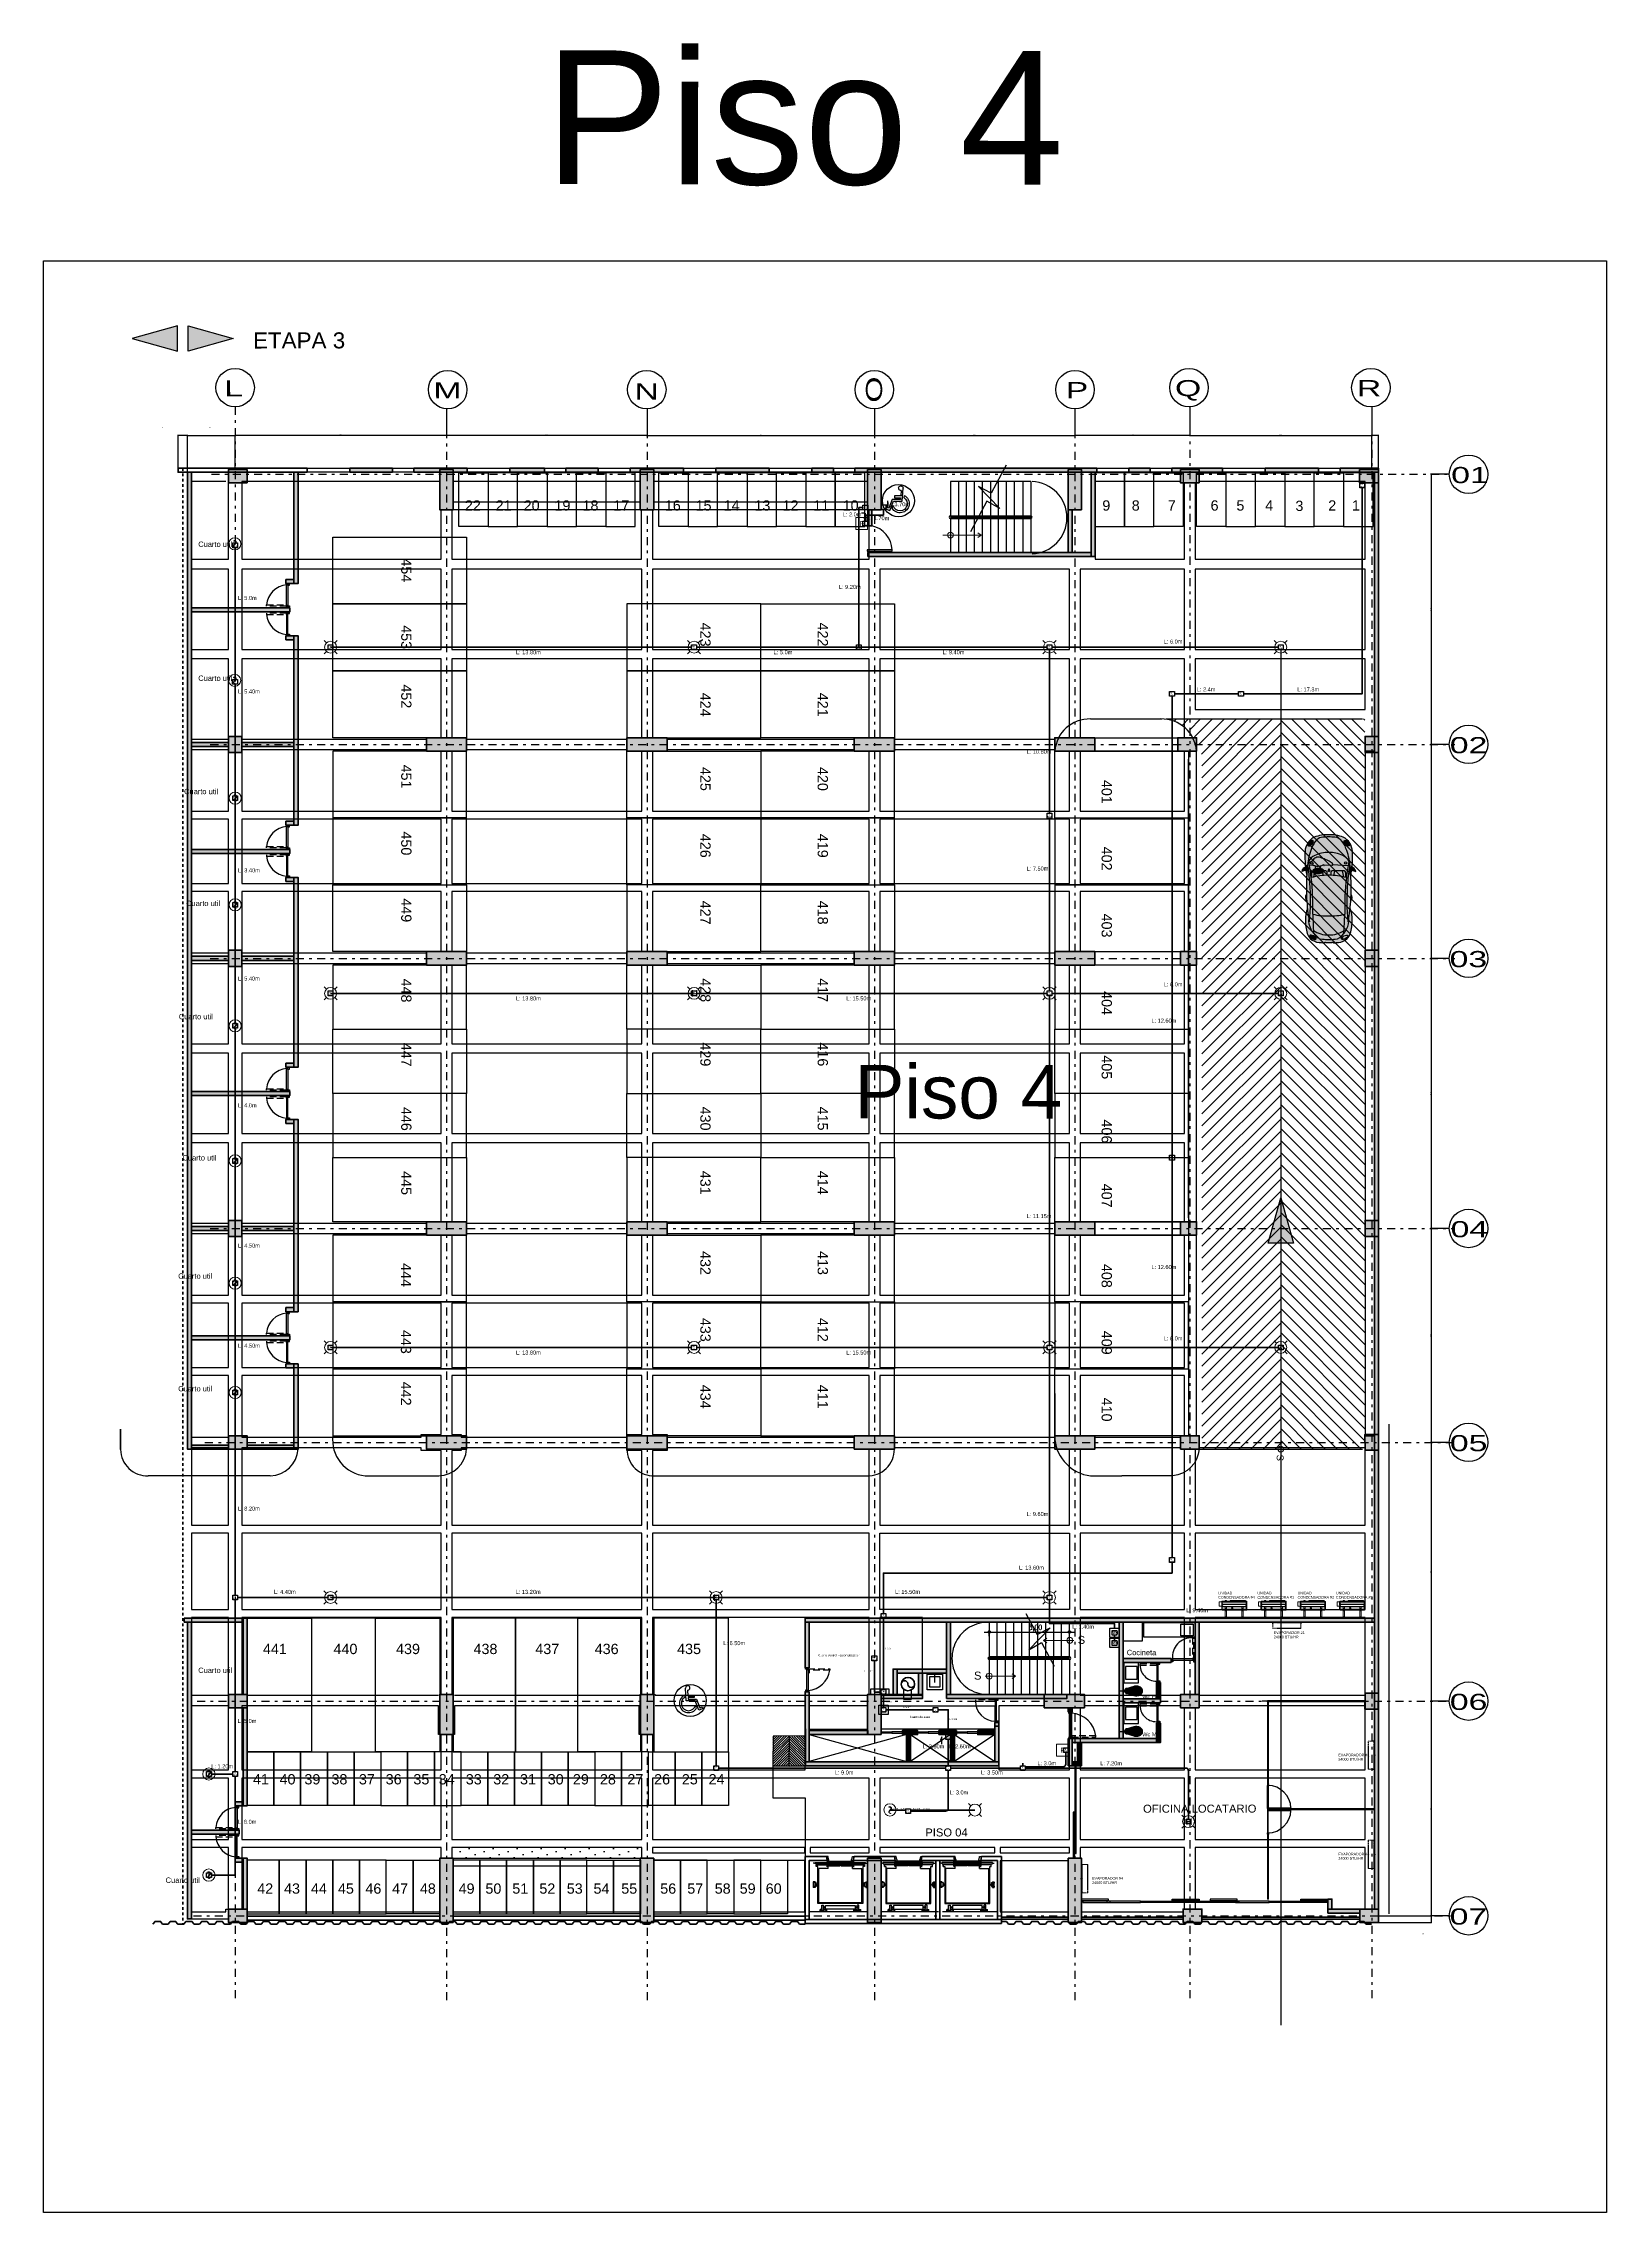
# Model space of a CAD drawing. Header units: millimetres. Extents: x 3781 to 4924, y 1639 to 1721.
# Drawn here: x 4214.4 to 4272.8, y 1639.4 to 1720.5 of the extents above; entities that cross this region are included whole.
import ezdxf
from ezdxf.enums import TextEntityAlignment as Align

# ---------------------------------------------------------------- set-up
doc = ezdxf.new("R2010")
doc.units = ezdxf.units.MM
for name, pattern in [('CENTER', [0.7, 0.3, -0.2, 0, -0.2]), ('DASHED2', [9.525, 6.35, -3.175]), ('HIDDEN', [0.375, 0.25, -0.125]), ('HIDDEN JT', [0.0016, 0.001, -0.0006]), ('HIDDEN2', [0.1875, 0.125, -0.0625]), ('LLUVIAS', [10, 4, -2, 4])]:
    doc.linetypes.add(name, pattern=pattern)
doc.layers.get('Defpoints').update_dxf_attribs({"color": 255})
doc.layers.add('-auxiliar', color=190, linetype='Continuous', plot=False)
doc.layers.add('DIM-25', color=1, linetype='Continuous', plot=False)
for name, color, linetype in [('-parquead', 2, 'Continuous'), ('0-amob', 1, 'Continuous'), ('1amobla', 2, 'Continuous'), ('@F1', 1, 'Continuous'), ('_ACHU3', 253, 'Continuous'), ('_AUTOMOBILES', 1, 'Continuous'), ('_H-lleno', 255, 'Continuous'), ('A-DIM-125', 8, 'Continuous'), ('A-HATCH CONCRETO', 8, 'Continuous'), ('AMOBLAMIENTO', 1, 'Continuous'), ('AREA PARQUEO', 51, 'Continuous'), ('AS_GL DETECCION_MEZANINE', 7, 'Continuous'), ('AS_GL DETECCION_PISO 1', 7, 'Continuous'), ('AS_GL DETECCION_PISO 2', 7, 'Continuous'), ('AS_GL DETECCION_PISO 6', 7, 'Continuous'), ('ASCENSOR', 1, 'Continuous'), ('DIM', 2, 'Continuous'), ('E-BORDE LOSA', 4, 'Continuous'), ('E-HATCH2', 1, 'Continuous'), ('E-P. MACIZA1', 2, 'HIDDEN2'), ('EJE-ESTRUCTURA', 1, 'CENTER'), ('F-2', 2, 'Continuous'), ('GG_LAZO CONTROL DRIVERS', 82, 'Continuous'), ('H-muro', 251, 'Continuous'), ('HACHTCOLUMNA', 250, 'Continuous'), ('JCA_COTAS', 1, 'Continuous'), ('JCA_HATCH 254', 252, 'Continuous'), ('JCA_PLANO 1', 1, 'Continuous'), ('JCA_TEXTO1', 2, 'Continuous'), ('JCA_TEXTO2', 3, 'Continuous'), ('LINEA-1', 1, 'Continuous'), ('MARCO', 4, 'Continuous'), ('MUEBLE', 1, 'Continuous'), ('PROYECCION', 1, 'DASHED2'), ('puertas sg', 7, 'Continuous'), ('TEXTO 3', 3, 'Continuous'), ('Textos-espacios', 3, 'Continuous'), ('Tipologias de muros', 70, 'Continuous')]:
    doc.layers.add(name, color=color, linetype=linetype)
for name, color, linetype, lineweight in [('A-DETL', 253, 'HIDDEN JT', 9), ('A-GENM', 253, 'Continuous', 18), ('Acabados', 2, 'Continuous', 40), ('COTA', 1, 'Continuous', 25), ('Estructura', 6, 'Continuous', 40), ('M-EQPM', 14, 'Continuous', 18), ('M-EQPM-IDEN', 250, 'Continuous', 9), ('Muro', 4, 'Continuous', 40), ('Piso', 251, 'Continuous', 30), ('TEXTOS', 7, 'Continuous', 20), ('Vidrio', 2, 'Continuous', 30)]:
    doc.layers.add(name, color=color, linetype=linetype, lineweight=lineweight)
doc.layers.add('PDF_A - VENT', color=7, linetype='Continuous', true_color=0xffffff)
doc.layers.add('PDF_VENTANAS', color=7, linetype='Continuous', true_color=0xb9b9b9)
doc.styles.add('A-DIM', font='romans.shx', dxfattribs={"width": 0.85})
doc.styles.add('Arial_400', font='arial.ttf')
doc.styles.add('ROMANS', font='arial.ttf', dxfattribs={"width": 0.7})
doc.styles.add('SansSerif', font='sanss___.ttf', dxfattribs={"width": 0.9, "height": 0.18})
doc.styles.get("Standard").update_dxf_attribs({"font": 'arial.ttf'})
doc.styles.add('style2', font='arial.ttf', dxfattribs={"width": 1.5})
doc.dimstyles.new('1-10', dxfattribs={"dimscale": 10, "dimtxt": 0.0037, "dimasz": 0.001, "dimexe": 0.0018, "dimexo": 0.0018, "dimgap": 0.0005, "dimtad": 1, "dimzin": 4, "dimdsep": 46, "dimtxsty": 'ROMANS', "dimblk": 'ARCHTICK', "dimcen": 0.003, "dimdle": 0.0015, "dimclrd": 1, "dimclre": 1, "dimclrt": 4, "dimadec": 0, "dimazin": 0, "dimtfac": 1, "dimtix": 1, "dimtmove": 2, "dimatfit": 3, "dimldrblk": 'flecha', "dimfxl": 1, "dimtolj": 1, "dimtzin": 4, "dimarcsym": 0})
doc.dimstyles.new('A-DIM0125', dxfattribs={"dimscale": 125, "dimtxt": 0.0015, "dimasz": 0.0015, "dimexe": 0.0005, "dimexo": 0.0005, "dimgap": 0.0003, "dimtad": 1, "dimzin": 1, "dimtxsty": 'A-DIM', "dimblk": 'SMALL', "dimcen": 0.0015, "dimdle": 0.0015, "dimclrd": 256, "dimclre": 252, "dimclrt": 2, "dimazin": 0, "dimtfac": 1, "dimtmove": 2, "dimatfit": 3, "dimldrblk": 'OPEN90', "dimfxl": 1, "dimlwd": -1, "dimlwe": -1, "dimarcsym": 0})

# ---------------------------------------------------------------- blocks, each defined once
blk = doc.blocks.new('WVG&%SOL')
at = {"layer": '_H-lleno'}
h = blk.add_hatch(color=256, dxfattribs=at)
h.paths.add_polyline_path([(0.351, 1.838, 0.12145), (0.162, 1.722, 0.182603), (0.011, 1.389, 0.029325), (0, 1.208, 0.083808), (0.011, 1.175, -0.015143), (0.011, 1.144, 0.03333), (0.006, 1.023, 0.03333), (0.011, 0.901, -0.015143), (0.011, 0.87, 0.083808), (0, 0.838, 0.029325), (0.011, 0.656, 0.182603), (0.162, 0.323, 0.12145), (0.351, 0.208, 0.08496), (0.855, 0.137, 0.124038), (1.301, 0.214, -0.015027), (0.931, 0.265, -0.156483), (0.512, 0.345, -0.048195), (0.336, 0.465, -0.259383), (0.135, 0.782, -0.003945), (0.116, 1.023, -0.003945), (0.135, 1.264, -0.259383), (0.336, 1.581, -0.048195), (0.512, 1.7, -0.156483), (0.931, 1.78, -0.015027), (1.301, 1.832, 0.124038), (0.855, 1.908, 0.08496)])
edge = h.paths.add_edge_path(flags=16)
edge.add_ellipse((0.208, 1.626), major_axis=(0.067, 0.121), ratio=0.405921, start_angle=0, end_angle=360, ccw=False)
h.paths.add_polyline_path([(1.083, 1.631, 0.037623), (2.471, 1.689, 0.015614), (3.079, 1.782, -0.195233), (3.304, 1.552, -0.1149), (3.427, 1.023, -0.1149), (3.304, 0.494, -0.195233), (3.079, 0.264, 0.015614), (2.471, 0.356, 0.037623), (1.083, 0.415, -0.002321), (0.467, 0.44, -0.169228), (0.298, 1.023, -0.169228), (0.467, 1.606, -0.002321)])
h = blk.add_hatch(color=256, dxfattribs=at)
h.paths.add_polyline_path([(0.351, 1.838, 0.12145), (0.162, 1.722, 0.182603), (0.011, 1.389, 0.029325), (0, 1.208, 0.083808), (0.011, 1.175, -0.015143), (0.011, 1.144, 0.03333), (0.006, 1.023, 0.03333), (0.011, 0.901, -0.015143), (0.011, 0.87, 0.083808), (0, 0.838, 0.029325), (0.011, 0.656, 0.182603), (0.162, 0.323, 0.12145), (0.351, 0.208, 0.08496), (0.855, 0.137, 0.124038), (1.301, 0.214, -0.015027), (0.931, 0.265, -0.156483), (0.512, 0.345, -0.048195), (0.336, 0.465, -0.259383), (0.135, 0.782, -0.003945), (0.116, 1.023, -0.003945), (0.135, 1.264, -0.259383), (0.336, 1.581, -0.048195), (0.512, 1.7, -0.156483), (0.931, 1.78, -0.015027), (1.301, 1.832, 0.124038), (0.855, 1.908, 0.08496)])
edge = h.paths.add_edge_path(flags=16)
edge.add_ellipse((0.208, 1.626), major_axis=(0.067, 0.121), ratio=0.405921, start_angle=0, end_angle=360, ccw=False)
h.paths.add_polyline_path([(2.471, 1.689, -0.037623), (1.083, 1.631, 0.072177), (1.017, 1.023, 0.072177), (1.083, 0.415, -0.037623), (2.471, 0.356, 0.055837), (2.565, 1.023, 0.055837)])
h.paths.add_polyline_path([(2.768, 0.989), (2.749, 0.985, -1.5), (2.749, 1.041), (2.768, 1.038, -1)], flags=16)
edge = h.paths.add_edge_path()
edge.add_line((2.722, 0.89), (2.722, 0.433))
edge.add_arc((2.667, 0.433), 0.0544, 270, 360, ccw=False)
edge.add_line((2.667, 0.378), (2.476, 0.378))
edge.add_arc((-0.458, 1.111), 3.024, 345.55344, 345.98935, ccw=False)
edge.add_arc((1.294, -9.433), 9.859, 80.53726, 83.14618, ccw=False)
edge.add_line((2.915, 0.292), (2.956, 0.866))
edge.add_spline(control_points=[(2.956, 0.866), (2.949, 0.868), (2.942, 0.874), (2.939, 0.881)], knot_values=[0, 0, 0, 0, 0.527288, 0.527288, 0.527288, 0.527288], degree=3, periodic=0)
edge.add_line((2.939, 0.881), (2.932, 1.193))
edge.add_spline(control_points=[(2.932, 1.193), (2.931, 1.2), (2.926, 1.216), (2.939, 1.213), (2.947, 1.216), (2.956, 1.215), (2.963, 1.218), (2.969, 1.224), (2.951, 1.232), (2.942, 1.268), (2.919, 1.312), (2.906, 1.385), (2.906, 1.45), (2.91, 1.5), (2.912, 1.514)], knot_values=[0.141298, 0.141298, 0.141298, 0.141298, 0.159943, 0.165931, 0.172001, 0.183023, 0.189716, 0.194702, 0.19969, 0.230667, 0.293381, 0.334048, 0.431764, 0.469446, 0.469446, 0.469446, 0.469446], degree=3, periodic=0)
edge.add_line((2.915, 1.338), (2.814, 1.333))
edge.add_spline(control_points=[(2.721, 1.628), (2.727, 1.628), (2.739, 1.625), (2.758, 1.618), (2.774, 1.595), (2.801, 1.556), (2.817, 1.47), (2.827, 1.435), (2.812, 1.326), (2.815, 1.34), (2.817, 1.354), (2.805, 1.275), (2.786, 1.253), (2.758, 1.214), (2.734, 1.206), (2.723, 1.206), (2.722, 1.206)], knot_values=[0.610155, 0.610155, 0.610155, 0.610155, 0.626247, 0.643672, 0.663469, 0.698879, 0.775847, 0.869639, 0.907731, 0.907731, 0.907731, 0.947421, 0.997365, 1.038981, 1.062017, 1.06671, 1.06671, 1.06671, 1.06671], degree=3, periodic=0)
edge.add_line((2.722, 1.206), (2.722, 1.14))
edge.add_arc((2.667, 1.14), 0.0544, 270, 360, ccw=False)
edge.add_line((2.667, 1.085), (2.562, 1.085))
edge.add_arc((-0.458, 0.935), 3.024, 1.66286, 2.84828, ccw=False)
edge.add_arc((-0.458, 1.111), 3.024, 356.84829, 358.33714, ccw=False)
edge.add_line((2.562, 0.944), (2.667, 0.944))
edge.add_arc((2.667, 0.89), 0.0544, 0, 90, ccw=False)
h = blk.add_hatch(color=256, dxfattribs=at)
h.paths.add_polyline_path([(0.351, 1.838, 0.12145), (0.162, 1.722, 0.182603), (0.011, 1.389, 0.029325), (0, 1.208, 0.083808), (0.011, 1.175, -0.015143), (0.011, 1.144, 0.03333), (0.006, 1.023, 0.03333), (0.011, 0.901, -0.015143), (0.011, 0.87, 0.083808), (0, 0.838, 0.029325), (0.011, 0.656, 0.182603), (0.162, 0.323, 0.12145), (0.351, 0.208, 0.08496), (0.855, 0.137, 0.124038), (1.301, 0.214, -0.015027), (0.931, 0.265, -0.156483), (0.512, 0.345, -0.048195), (0.336, 0.465, -0.259383), (0.135, 0.782, -0.003945), (0.116, 1.023, -0.003945), (0.135, 1.264, -0.259383), (0.336, 1.581, -0.048195), (0.512, 1.7, -0.156483), (0.931, 1.78, -0.015027), (1.301, 1.832, 0.124038), (0.855, 1.908, 0.08496)])
edge = h.paths.add_edge_path(flags=16)
edge.add_ellipse((0.208, 1.626), major_axis=(0.067, 0.121), ratio=0.405921, start_angle=0, end_angle=360, ccw=False)
h.paths.add_polyline_path([(0.298, 1.023, -0.169228), (0.467, 1.606, 0.000403), (0.36, 1.601, 0.007186), (0.336, 1.581, 0.259383), (0.135, 1.264, 0.003945), (0.116, 1.023, 0.003945), (0.135, 0.782, 0.259383), (0.336, 0.465, 0.007186), (0.36, 0.445, 0.000403), (0.467, 0.44, -0.169228)], flags=17)
h = blk.add_hatch(color=256, dxfattribs=at)
edge = h.paths.add_edge_path()
edge.add_ellipse((0.208, 1.626), major_axis=(0.067, 0.121), ratio=0.405921, start_angle=0, end_angle=360, ccw=False)
for points in [[(4.01, 1.023, 0.038434), (3.999, 1.252, 0.165051), (3.909, 1.471, 0.116028), (3.578, 1.676, 0.079533), (2.939, 1.825, -0.034914), (2.267, 1.739, -0.050272), (0.794, 1.756, -0.005604), (0.931, 1.78, 0.156483), (0.512, 1.7, 0.040994), (0.36, 1.601, -0.002724), (1.083, 1.631, 0.037623), (2.471, 1.689, 0.015614), (3.079, 1.782, -0.195233), (3.304, 1.552, -0.1149), (3.427, 1.023, -0.1149), (3.304, 0.494, -0.195233), (3.079, 0.264, 0.015614), (2.471, 0.356, 0.037623), (1.083, 0.415, -0.002724), (0.36, 0.445, 0.040994), (0.512, 0.345, 0.156483), (0.931, 0.265, -0.005604), (0.794, 0.29, -0.050272), (2.267, 0.306, -0.034914), (2.939, 0.221, 0.079533), (3.578, 0.37, 0.116028), (3.909, 0.575, 0.165051), (3.999, 0.793, 0.038434)], [(2.939, 1.825, 0.040737), (1.68, 1.861, 0.035921), (0.794, 1.756, 0.050272), (2.267, 1.739, 0.034914)], [(1.68, 1.861, 0.003237), (1.6, 1.857, -0.302201), (1.78, 1.902, -0.382363), (1.81, 1.867, 0.004188)], [(2.746, 1.89, 0.012662), (2.546, 1.858, -0.00691), (2.759, 1.843)], [(2.702, 2.046), (2.759, 1.843), (2.873, 1.868, 0.376745)], [(2.267, 0.306, 0.050272), (0.794, 0.29, 0.035921), (1.68, 0.184, 0.040737), (2.939, 0.221, 0.034914)], [(1.68, 0.184, -0.003237), (1.6, 0.189, 0.302201), (1.78, 0.144, 0.382363), (1.81, 0.179, -0.004188), (1.68, 0.184, 0.370606), (1.69, 0.159, 0.133562), (1.727, 0.152, 0.082304), (1.774, 0.157, 0.720766), (1.775, 0.178, -0.720766), (1.774, 0.157, -0.082304), (1.727, 0.152, -0.131494), (1.691, 0.159, -0.378629)], [(2.759, 0.203, -0.00691), (2.546, 0.187, 0.012662), (2.746, 0.155)], [(2.873, 0.178), (2.759, 0.203), (2.702, 0, 0.376745)]]:
    blk.add_hatch(color=256, dxfattribs=at).paths.add_polyline_path(points)
for points in [[(2.858, 1.864), (2.759, 1.843, -0.003686), (2.873, 1.832)], [(2.873, 0.214, -0.003686), (2.759, 0.203), (2.858, 0.181)]]:
    blk.add_hatch(color=256, dxfattribs=at).paths.add_polyline_path(points, flags=17)
h = blk.add_hatch(color=256, dxfattribs=at)
h.paths.add_polyline_path([(4.005, 0.472, 0.098289), (4.097, 1.023, 0.098289), (4.005, 1.573, 0.265263), (3.464, 1.922, 0.037363), (2.868, 1.905, -0.050523), (2.873, 1.868), (2.858, 1.864), (2.873, 1.832, -0.002164), (2.939, 1.825, -0.079533), (3.578, 1.676, -0.116028), (3.909, 1.471, -0.165051), (3.999, 1.252, -0.038434), (4.01, 1.023, -0.038434), (3.999, 0.793, -0.165051), (3.909, 0.575, -0.116028), (3.578, 0.37, -0.079533), (2.939, 0.221, -0.002164), (2.873, 0.214), (2.858, 0.181), (2.873, 0.178, -0.050523), (2.868, 0.141, 0.037363), (3.464, 0.123, 0.265263)])
edge = h.paths.add_edge_path(flags=0)
edge.add_ellipse((3.775, 0.333), major_axis=(0.09, 0.102), ratio=0.463754, start_angle=0, end_angle=360)
edge = h.paths.add_edge_path(flags=0)
edge.add_ellipse((3.775, 1.712), major_axis=(-0.09, 0.102), ratio=0.463754, start_angle=0, end_angle=360, ccw=False)
edge = h.paths.add_edge_path(flags=16)
edge.add_ellipse((3.775, 0.333), major_axis=(0.09, 0.102), ratio=0.463754, start_angle=0, end_angle=360)
edge = h.paths.add_edge_path(flags=16)
edge.add_ellipse((3.775, 1.712), major_axis=(-0.09, 0.102), ratio=0.463754, start_angle=0, end_angle=360, ccw=False)
h = blk.add_hatch(color=256, dxfattribs=at)
edge = h.paths.add_edge_path()
edge.add_ellipse((3.775, 1.712), major_axis=(0.09, -0.102), ratio=0.463754, start_angle=0, end_angle=360, ccw=False)
h = blk.add_hatch(color=256, dxfattribs=at)
edge = h.paths.add_edge_path()
edge.add_ellipse((3.775, 0.333), major_axis=(0.09, 0.102), ratio=0.463754, start_angle=0, end_angle=360)
at = {"layer": '@F1', "linetype": 'Continuous'}
for p, q in [((2.759, 1.843), (2.702, 2.046)), ((2.759, 1.843), (2.873, 1.868)), ((2.858, 1.864), (2.873, 1.832)), ((2.925, 1.622), (2.946, 1.758)), ((2.655, 1.573), (2.491, 1.607)), ((2.661, 1.261), (2.551, 1.237)), ((2.72, 0.803), (2.554, 0.838)), ((2.667, 0.944), (2.562, 0.944)), ((2.712, 1.561), (2.682, 1.567)), ((2.722, 1.275), (2.688, 1.267)), ((2.739, 1.514), (2.722, 1.601)), ((2.745, 1.341), (2.722, 1.233)), ((2.722, 0.433), (2.722, 0.89)), ((2.751, 1.515), (2.734, 1.602)), ((2.757, 1.342), (2.734, 1.234)), ((2.738, 1.044), (2.768, 1.038)), ((2.738, 0.983), (2.768, 0.989)), ((2.476, 0.378), (2.667, 0.378)), ((2.722, 0.519), (2.497, 0.469)), ((2.759, 0.203), (2.702, 0)), ((2.759, 0.203), (2.873, 0.178)), ((2.858, 0.181), (2.873, 0.214))]:
    blk.add_line(p, q, dxfattribs=at)
at = {"layer": '@F1'}
for p, q in [((2.748, 1.528), (2.782, 1.525)), ((2.755, 1.33), (2.788, 1.332)), ((2.809, 1.523), (2.915, 1.514)), ((2.814, 1.333), (2.914, 1.338)), ((2.915, 0.292), (2.956, 0.866)), ((2.939, 0.881), (2.932, 1.193))]:
    blk.add_line(p, q, dxfattribs=at)
at = {"layer": '@F1', "linetype": 'Continuous'}
for points in [[(2.722, 1.624, 0.414214), (2.667, 1.678), (2.507, 1.678)], [(2.562, 1.085), (2.667, 1.085, 0.414214), (2.722, 1.14), (2.722, 1.206)]]:
    blk.add_lwpolyline(points, format="xyb", dxfattribs=at)
for points in [[(2.722, 1.578), (2.722, 1.601)], [(2.722, 1.233), (2.722, 1.275)]]:
    blk.add_lwpolyline(points, dxfattribs=at)
for centre, radius, start, end in [((0.527, 1.355), 0.518, 134.81564, 176.20911), ((0.49, 1.398), 0.461, 107.66668, 135.36537), ((1.041, 0.73), 1.106, 118.62149, 129.65833), ((0.809, 0.399), 1.509, 88.2419, 107.66668), ((0.846, 1.087), 0.699, 83.04676, 118.62149), ((1.97, -4.354), 6.222, 92.66451, 100.89347), ((1.612, 9.056), 7.346, 263.60374, 275.11547), ((0.927, 0.984), 0.927, 66.16946, 94.45235), ((1.388, 10.865), 9.239, 268.10849, 276.72686), ((1.724, 1.744), 0.167, 70.42196, 137.68152), ((1.7, 1.868), 0.0208, 117.35527, 198.69527), ((2.088, -5.871), 7.743, 83.68625, 93.01736), ((1.723, 1.822), 0.072, 86.35174, 116.78191), ((1.735, 1.75), 0.144, 74.07499, 92.89534), ((1.77, 1.877), 0.0125, 295.40967, 69.58723), ((1.775, 1.867), 0.0346, 358.95295, 82.65299), ((1.991, 6.591), 4.859, 273.25865, 281.25718), ((1.294, 11.478), 9.859, 276.85382, 280.43198), ((-0.458, 0.935), 3.024, 1.66286, 14.44656), ((3.28, -2.074), 4, 97.67958, 100.5813), ((2.686, 1.859), 0.187, 2.58953, 85.16419), ((3.28, -2.074), 4, 87.36171, 95.92065), ((2.793, -0.244), 2.074, 67.76563, 85.95499), ((2.908, 1.389), 0.428, 22.2685, 66.45681), ((3.429, 1.274), 0.649, 27.47056, 86.89585), ((3.308, 0.869), 0.851, 45.03952, 71.51269), ((1.552, 1.207), 1.552, 173.27164, 179.99061), ((0.101, 1.225), 0.102, 189.80437, 208.96701), ((0.101, 0.821), 0.102, 151.03299, 170.19563), ((1.552, 0.838), 1.552, 180.00939, 186.72836), ((0.92, 1.051), 0.914, 174.11857, 181.75432), ((0.92, 0.995), 0.914, 178.24568, 185.88143), ((-0.503, 1.168), 0.514, 357.37003, 0.84025), ((-0.503, 0.878), 0.514, 359.15975, 2.62997), ((15.395, -0.052), 15.317, 175.07324, 175.97741), ((15.395, 2.097), 15.317, 184.02259, 184.92676), ((0.52, 1.242), 0.386, 118.53774, 176.70222), ((1.219, 1.071), 0.923, 144.56054, 182.98073), ((1.219, 0.975), 0.923, 177.01927, 215.43946), ((3.481, -64.727), 66.401, 92.06958, 92.69392), ((3.146, 1.099), 2.13, 165.5498, 182.06298), ((3.146, 0.946), 2.13, 177.93702, 194.4502), ((-0.458, 1.111), 3.024, 345.55344, 358.33714), ((2.667, 0.89), 0.0544, 0, 90), ((2.738, 1.013), 0.0305, 67.38014, 292.61986), ((2.768, 1.013), 0.0244, 270, 90), ((2.23, 1.023), 1.197, 359.96603, 26.18421), ((2.23, 1.022), 1.197, 333.81579, 0.03397), ((3.632, 1.229), 0.368, 3.57654, 41.06545), ((2.515, 1.064), 1.496, 358.40228, 7.20641), ((2.515, 0.981), 1.496, 352.79359, 1.59772), ((2.664, 1.068), 1.433, 358.20299, 20.65704), ((2.664, 0.978), 1.433, 339.34296, 1.79701), ((0.527, 0.691), 0.518, 183.79089, 225.18436), ((0.52, 0.804), 0.386, 183.29778, 241.46226), ((0.49, 0.647), 0.461, 224.63463, 252.33332), ((1.041, 1.316), 1.106, 230.34167, 241.37851), ((0.809, 1.646), 1.509, 252.33332, 271.7581), ((3.481, 66.773), 66.401, 267.30608, 267.93042), ((0.846, 0.959), 0.699, 241.37851, 276.95324), ((1.612, -7.01), 7.346, 84.88453, 96.39626), ((1.97, 6.4), 6.222, 259.10653, 267.33549), ((0.927, 1.061), 0.927, 265.54765, 293.83054), ((1.388, -8.82), 9.239, 83.27314, 91.89151), ((1.724, 0.301), 0.167, 222.31848, 289.57804), ((1.7, 0.178), 0.0208, 161.30473, 242.64473), ((2.088, 7.917), 7.743, 266.98264, 276.31375), ((1.723, 0.224), 0.072, 243.21809, 273.64826), ((1.735, 0.296), 0.144, 267.10466, 285.92501), ((1.771, 0.168), 0.0111, 285.92501, 69.04371), ((1.775, 0.178), 0.0346, 277.34701, 1.04705), ((1.991, -4.545), 4.859, 78.74282, 86.74135), ((1.294, -9.433), 9.859, 79.56802, 83.14618), ((3.28, 4.119), 4, 259.4187, 262.32042), ((2.667, 0.433), 0.0544, 270, 360), ((2.686, 0.186), 0.187, 274.83581, 357.41047), ((3.28, 4.119), 4, 264.07935, 272.63829), ((2.793, 2.289), 2.074, 274.04501, 292.23437), ((2.908, 0.656), 0.428, 293.54319, 337.7315), ((3.429, 0.772), 0.649, 273.10415, 332.52944), ((3.308, 1.177), 0.851, 288.48731, 314.96048), ((3.632, 0.816), 0.368, 318.93455, 356.42346)]:
    blk.add_arc(centre, radius, start, end, dxfattribs=at)
at = {"layer": '@F1', "linetype": 'Continuous', "extrusion": (0, 0, -1)}
for centre, major_axis, ratio in [((0.208, 1.626), (0.067, 0.121), 0.405921), ((3.775, 1.712), (0.09, -0.102), 0.463754)]:
    blk.add_ellipse(centre, major_axis=major_axis, ratio=ratio, dxfattribs=at)
at = {"layer": '@F1'}
for centre in [(3.026, 1.667), (3.026, 0.384)]:
    blk.add_ellipse(centre, major_axis=(0, -0.0467), ratio=0.983266, start_param=4.712389, end_param=10.995574, dxfattribs=at)
at = {"layer": '@F1', "linetype": 'Continuous'}
for centre, major_axis, ratio in [((0.208, 0.42), (0.067, -0.121), 0.405921), ((3.775, 0.333), (0.09, 0.102), 0.463754)]:
    blk.add_ellipse(centre, major_axis=major_axis, ratio=ratio, dxfattribs=at)
at = {"layer": '@F1'}
for points, knots in [([(2.939, 0.881), (2.942, 0.874), (2.964, 0.856), (3.012, 0.893), (3.051, 0.94), (3.098, 1.02), (3.152, 1.134), (3.201, 1.26), (3.246, 1.376), (3.247, 1.474), (3.206, 1.555), (3.154, 1.617), (3.098, 1.656), (3.066, 1.696), (3.049, 1.723), (3.035, 1.774)], [0, 0, 0, 0, 0.527288, 1.647451, 3.487558, 5.099073, 7.968657, 12.238313, 14.475187, 16.613757, 18.744202, 20.639343, 22.223389, 23.452731, 24.286529, 24.286529, 24.286529, 24.286529]), ([(2.815, 1.34), (2.817, 1.354), (2.805, 1.275), (2.786, 1.253), (2.758, 1.214), (2.726, 1.204), (2.692, 1.21), (2.669, 1.249), (2.636, 1.299), (2.624, 1.37), (2.624, 1.449), (2.634, 1.522), (2.657, 1.582), (2.685, 1.618), (2.715, 1.63), (2.738, 1.625), (2.758, 1.618), (2.774, 1.595), (2.801, 1.556), (2.817, 1.47), (2.827, 1.435), (2.812, 1.326), (2.815, 1.34)], [0, 0, 0, 0, 0.03969, 0.089634, 0.13125, 0.1542862, 0.1797268, 0.2207266, 0.2680991, 0.3447665, 0.4095645, 0.4843001, 0.541515, 0.5817687, 0.6060665, 0.6262474, 0.6436722, 0.6634686, 0.6988791, 0.7758465, 0.8696394, 0.907731, 0.907731, 0.907731, 0.907731]), ([(2.788, 1.338), (2.787, 1.333), (2.786, 1.328), (2.784, 1.317), (2.783, 1.311), (2.779, 1.294), (2.776, 1.287), (2.772, 1.278), (2.77, 1.274), (2.765, 1.268), (2.764, 1.266), (2.757, 1.258), (2.752, 1.251), (2.745, 1.243), (2.742, 1.241), (2.738, 1.237), (2.736, 1.236), (2.731, 1.234), (2.729, 1.233), (2.723, 1.233), (2.719, 1.233), (2.714, 1.234), (2.713, 1.235), (2.71, 1.236), (2.708, 1.238), (2.703, 1.243), (2.701, 1.247), (2.695, 1.256), (2.691, 1.262), (2.685, 1.272), (2.682, 1.277), (2.675, 1.288), (2.672, 1.294), (2.666, 1.306), (2.664, 1.313), (2.659, 1.326), (2.658, 1.333), (2.653, 1.355), (2.652, 1.371), (2.65, 1.402), (2.65, 1.418), (2.653, 1.465), (2.657, 1.496), (2.669, 1.537), (2.673, 1.548), (2.681, 1.564), (2.684, 1.57), (2.69, 1.581), (2.694, 1.586), (2.701, 1.593), (2.704, 1.595), (2.711, 1.599), (2.714, 1.601), (2.718, 1.601), (2.719, 1.601), (2.723, 1.601), (2.725, 1.601), (2.73, 1.599), (2.733, 1.599), (2.738, 1.597), (2.739, 1.596), (2.741, 1.595), (2.741, 1.595), (2.742, 1.595), (2.742, 1.594), (2.744, 1.591), (2.746, 1.589), (2.75, 1.583), (2.752, 1.581), (2.755, 1.576), (2.757, 1.573), (2.761, 1.566), (2.764, 1.562), (2.769, 1.553), (2.771, 1.548), (2.775, 1.538), (2.777, 1.532), (2.781, 1.516), (2.784, 1.504), (2.788, 1.486), (2.789, 1.48), (2.792, 1.468), (2.793, 1.463), (2.795, 1.449), (2.796, 1.44), (2.796, 1.421), (2.796, 1.414), (2.795, 1.401), (2.794, 1.395), (2.792, 1.374), (2.79, 1.355), (2.788, 1.344), (2.788, 1.342), (2.788, 1.34), (2.788, 1.339), (2.788, 1.338), (2.788, 1.338), (2.788, 1.338)], [0.497033, 0.497033, 0.497033, 0.497033, 0.723444, 0.723444, 0.974636, 0.974636, 1.50964, 1.50964, 2.044645, 2.044645, 2.271061, 2.271061, 2.862376, 2.862376, 3.217654, 3.217654, 3.537253, 3.537253, 3.856852, 3.856852, 4.368613, 4.368613, 4.584627, 4.584627, 4.99269, 4.99269, 5.400753, 5.400753, 5.808816, 5.808816, 6.216879, 6.216879, 6.778716, 6.778716, 7.350371, 7.350371, 7.922025, 7.922025, 9.065335, 9.065335, 10.208644, 10.208644, 12.495263, 12.495263, 13.409896, 13.409896, 13.929088, 13.929088, 14.44828, 14.44828, 14.909885, 14.909885, 15.371489, 15.371489, 15.62524, 15.62524, 15.87899, 15.87899, 16.120875, 16.120875, 16.36276, 16.36276, 16.51635, 16.51635, 16.669941, 16.669941, 16.921521, 16.921521, 17.136676, 17.136676, 17.351831, 17.351831, 17.782142, 17.782142, 18.204974, 18.204974, 18.627807, 18.627807, 19.473473, 19.473473, 19.978923, 19.978923, 20.484372, 20.484372, 21.475119, 21.475119, 21.859144, 21.859144, 22.162884, 22.162884, 22.770362, 22.770362, 22.900493, 22.900493, 22.951221, 22.951221, 22.964298, 22.964298, 22.964298, 22.964298]), ([(2.728, 1.261), (2.726, 1.264), (2.724, 1.266), (2.719, 1.274), (2.716, 1.279), (2.71, 1.29), (2.706, 1.296), (2.7, 1.308), (2.698, 1.315), (2.694, 1.328), (2.692, 1.336), (2.688, 1.358), (2.686, 1.373), (2.685, 1.405), (2.685, 1.42), (2.687, 1.467), (2.691, 1.498), (2.703, 1.539), (2.707, 1.55), (2.715, 1.566), (2.718, 1.572), (2.723, 1.58), (2.724, 1.581), (2.725, 1.583)], [5.596292, 5.596292, 5.596292, 5.596292, 5.808816, 5.808816, 6.216879, 6.216879, 6.778716, 6.778716, 7.350371, 7.350371, 7.922025, 7.922025, 9.065335, 9.065335, 10.208644, 10.208644, 12.495263, 12.495263, 13.409896, 13.409896, 13.929088, 13.929088, 14.118229, 14.118229, 14.118229, 14.118229]), ([(2.739, 1.514), (2.74, 1.507), (2.742, 1.5), (2.745, 1.486), (2.746, 1.48), (2.749, 1.468), (2.75, 1.463), (2.752, 1.449), (2.753, 1.44), (2.753, 1.421), (2.753, 1.414), (2.752, 1.401), (2.751, 1.395), (2.749, 1.374), (2.747, 1.355), (2.745, 1.344), (2.745, 1.343), (2.745, 1.341)], [18.939067, 18.939067, 18.939067, 18.939067, 19.473473, 19.473473, 19.978923, 19.978923, 20.484372, 20.484372, 21.475119, 21.475119, 21.859144, 21.859144, 22.162884, 22.162884, 22.770362, 22.770362, 22.871566, 22.871566, 22.871566, 22.871566]), ([(2.751, 1.515), (2.752, 1.508), (2.754, 1.501), (2.757, 1.487), (2.758, 1.481), (2.761, 1.469), (2.762, 1.464), (2.764, 1.45), (2.765, 1.441), (2.765, 1.422), (2.765, 1.415), (2.764, 1.402), (2.763, 1.396), (2.761, 1.375), (2.759, 1.356), (2.757, 1.345), (2.757, 1.344), (2.757, 1.342)], [18.939067, 18.939067, 18.939067, 18.939067, 19.473473, 19.473473, 19.978923, 19.978923, 20.484372, 20.484372, 21.475119, 21.475119, 21.859144, 21.859144, 22.162884, 22.162884, 22.770362, 22.770362, 22.871566, 22.871566, 22.871566, 22.871566]), ([(2.925, 1.622), (2.929, 1.624), (2.936, 1.63), (2.953, 1.634), (2.954, 1.624), (2.953, 1.617), (2.947, 1.609), (2.936, 1.6), (2.926, 1.578), (2.914, 1.536), (2.906, 1.462), (2.906, 1.385), (2.919, 1.312), (2.942, 1.268), (2.951, 1.232), (2.969, 1.224), (2.963, 1.218), (2.956, 1.215), (2.947, 1.216), (2.939, 1.213), (2.926, 1.216), (2.931, 1.2), (2.932, 1.193)], [0, 0, 0, 0, 0.0138597, 0.0278304, 0.0329137, 0.0379971, 0.0465756, 0.0592704, 0.0762214, 0.1105991, 0.1789801, 0.2766959, 0.3173629, 0.3800771, 0.4110544, 0.4160421, 0.4210284, 0.4277212, 0.4387433, 0.4448131, 0.4508005, 0.4694463, 0.4694463, 0.4694463, 0.4694463])]:
    blk.add_open_spline(points, degree=3, knots=knots, dxfattribs=at)
blk = doc.blocks.new('automovil planta')
at = {"layer": '_AUTOMOBILES', "rotation": 90.88404490339994}
blk.add_blockref('WVG&%SOL', (1.086, -4.08), dxfattribs=at)
blk = doc.blocks.new('MARCOE-102')
for p, q in [((0, 0), (0, -2.5)), ((0, 0), (1.75, 0)), ((1.75, 0), (1.75, -0.45)), ((0, -2.5), (1.75, -2.5)), ((0.175, -0.175), (1.575, -0.175)), ((0.175, -0.175), (0.175, -2.325)), ((0.175, -2.325), (1.575, -2.325)), ((1.375, -0.45), (1.375, -0.275)), ((1.375, -0.275), (1.575, -0.275)), ((1.75, -0.45), (1.375, -0.45)), ((1.375, -2.05), (1.375, -2.225)), ((1.75, -2.05), (1.375, -2.05)), ((1.375, -2.225), (1.575, -2.225)), ((1.575, -0.275), (1.575, -0.175)), ((1.575, -2.325), (1.575, -2.225)), ((1.75, -2.5), (1.75, -2.05))]:
    blk.add_line(p, q)
at = {"layer": 'MARCO'}
blk.add_lwpolyline([(0, 0), (0, -2.5), (1.75, -2.5), (1.75, -2.05), (1.375, -2.05), (1.375, -2.225), (1.575, -2.225), (1.575, -2.325), (0.175, -2.325), (0.175, -0.175), (1.575, -0.175), (1.575, -0.275), (1.375, -0.275), (1.375, -0.45), (1.75, -0.45), (1.75, 0), (0, 0)], dxfattribs=at)
blk = doc.blocks.new('ASCENSOR')
at = {"layer": '0-amob'}
for p, q in [((-1.747, -0.512), (-1.859, -0.533)), ((-1.859, -0.533), (-1.859, -0.609)), ((-1.69, -0.498), (-1.747, -0.498)), ((-1.747, -0.498), (-1.747, -0.512)), ((-1.69, -0.564), (-1.69, -0.498)), ((-1.68, -0.564), (-1.69, -0.564))]:
    blk.add_line(p, q, dxfattribs=at)
blk.add_lwpolyline([(-1.68, -0.564), (-1.68, 0.413), (-1.69, 0.413), (-1.69, 0.347), (-1.747, 0.347), (-1.747, 0.361), (-1.859, 0.382), (-1.859, 0.458)], dxfattribs=at)
at = {"layer": 'ASCENSOR'}
for p, q in [((-1.63, -1.015), (-1.63, 0.869)), ((-1.575, 0.869), (-1.63, 0.869)), ((-1.605, 0.869), (-1.605, 0.932)), ((-1.575, 0.869), (-1.575, -1.015)), ((-1.485, 0.826), (-1.545, 0.826)), ((-1.545, 0.826), (-1.485, 0.826)), ((-1.545, -0.971), (-1.545, 0.826)), ((-1.485, 0.826), (-1.485, 0.766)), ((-0.91, 0.876), (-0.91, 0.932)), ((-0.7, 0.921), (-0.91, 0.921)), ((-0.91, 0.876), (-0.88, 0.876)), ((-0.88, 0.922), (-0.88, 0.95)), ((-0.73, 0.902), (-0.88, 0.902)), ((-0.88, 0.83), (-0.88, 0.902)), ((-0.73, 0.836), (-0.88, 0.836)), ((-0.88, 0.836), (-0.73, 0.836)), ((-0.85, 0.83), (-0.88, 0.83)), ((-0.85, 0.83), (-0.88, 0.83)), ((-0.85, 0.83), (-0.805, 0.83)), ((-0.85, 0.83), (-0.805, 0.83)), ((-0.85, 0.83), (-0.805, 0.83)), ((-0.85, 0.83), (-0.805, 0.83)), ((-0.85, 0.823), (-0.85, 0.83)), ((-0.85, 0.823), (-0.85, 0.83)), ((-0.809, 0.823), (-0.85, 0.823)), ((-0.809, 0.823), (-0.85, 0.823)), ((-0.809, 0.785), (-0.809, 0.823)), ((-0.76, 0.83), (-0.805, 0.83)), ((-0.76, 0.83), (-0.805, 0.83)), ((-0.76, 0.83), (-0.805, 0.83)), ((-0.76, 0.83), (-0.805, 0.83)), ((-0.802, 0.823), (-0.76, 0.823)), ((-0.802, 0.823), (-0.76, 0.823)), ((-0.802, 0.785), (-0.802, 0.823)), ((-0.76, 0.823), (-0.76, 0.83)), ((-0.76, 0.823), (-0.76, 0.83)), ((-0.76, 0.83), (-0.73, 0.83)), ((-0.76, 0.83), (-0.73, 0.83)), ((-0.73, 0.922), (-0.73, 0.95)), ((-0.73, 0.836), (-0.73, 0.902)), ((-0.73, 0.876), (-0.7, 0.876)), ((-0.73, 0.83), (-0.73, 0.836)), ((-0.7, 0.876), (-0.7, 0.932)), ((-1.68, 0.434), (-1.671, 0.434)), ((-1.68, 0.434), (-1.671, 0.434)), ((-1.68, 0.399), (-1.68, 0.434)), ((-1.68, 0.399), (-1.68, 0.434)), ((-1.63, 0.399), (-1.68, 0.399)), ((-1.63, 0.399), (-1.68, 0.399)), ((-1.676, 0.43), (-1.674, 0.43)), ((-1.674, 0.43), (-1.676, 0.43)), ((-1.676, 0.402), (-1.676, 0.43)), ((-1.676, 0.43), (-1.676, 0.402)), ((-1.633, 0.402), (-1.676, 0.402)), ((-1.676, 0.402), (-1.633, 0.402)), ((-1.674, 0.426), (-1.674, 0.43)), ((-1.674, 0.426), (-1.674, 0.43)), ((-1.671, 0.426), (-1.674, 0.426)), ((-1.671, 0.426), (-1.674, 0.426)), ((-1.671, 0.434), (-1.671, 0.426)), ((-1.671, 0.434), (-1.671, 0.426)), ((-1.639, 0.434), (-1.639, 0.426)), ((-1.63, 0.434), (-1.639, 0.434)), ((-1.639, 0.434), (-1.63, 0.434)), ((-1.639, 0.426), (-1.639, 0.434)), ((-1.639, 0.426), (-1.635, 0.426)), ((-1.635, 0.426), (-1.639, 0.426)), ((-1.635, 0.43), (-1.633, 0.43)), ((-1.635, 0.426), (-1.635, 0.43)), ((-1.635, 0.43), (-1.635, 0.426)), ((-1.633, 0.43), (-1.635, 0.43)), ((-1.633, 0.402), (-1.633, 0.43)), ((-1.633, 0.402), (-1.633, 0.43)), ((-1.63, 0.399), (-1.63, 0.434)), ((-1.63, 0.434), (-1.63, 0.399)), ((-1.587, 0.433), (-1.618, 0.433)), ((-1.618, 0.433), (-1.618, -0.056)), ((-1.587, -0.056), (-1.587, 0.433)), ((-1.503, 0.434), (-1.534, 0.434)), ((-1.534, -0.056), (-1.534, 0.434)), ((-1.503, -0.056), (-1.503, 0.434)), ((-1.485, 0.766), (-0.096, 0.766)), ((-1.485, 0.385), (-1.485, 0.445)), ((-1.405, 0.385), (-1.485, 0.385)), ((-1.405, 0.385), (-1.405, 0.735)), ((-0.126, 0.735), (-1.405, 0.735)), ((-0.816, 0.785), (-0.816, 0.792)), ((-0.816, 0.792), (-0.802, 0.792)), ((-0.809, 0.785), (-0.816, 0.785)), ((-0.802, 0.785), (-0.809, 0.785)), ((-0.795, 0.792), (-0.802, 0.792)), ((-0.802, 0.785), (-0.795, 0.785)), ((-0.795, 0.785), (-0.795, 0.792)), ((-0.126, 0.735), (-0.126, -0.88)), ((-0.096, 0.766), (-0.096, -0.911)), ((-0.036, 0.625), (-0.036, 0.555)), ((0.155, 0.625), (-0.036, 0.625)), ((0.155, 0.561), (-0.036, 0.561)), ((0.155, 0.555), (-0.036, 0.555)), ((-0.021, 0.485), (0.109, 0.485)), ((-0.021, -0.63), (-0.021, 0.485)), ((-0.001, 0.552), (-0.001, 0.555)), ((-0.001, 0.555), (0.041, 0.555)), ((0.038, 0.552), (-0.001, 0.552)), ((0.038, 0.491), (0.038, 0.552)), ((0.041, 0.555), (0.041, 0.491)), ((0.089, 0.555), (0.041, 0.555)), ((0.047, 0.555), (0.047, 0.491)), ((0.05, 0.491), (0.05, 0.552)), ((0.05, 0.552), (0.089, 0.552)), ((0.089, 0.552), (0.089, 0.555)), ((0.089, 0.552), (0.089, 0.555)), ((0.109, 0.485), (0.109, -0.63)), ((0.184, 0.688), (0.128, 0.688)), ((0.128, 0.625), (0.128, 0.688)), ((0.128, 0.438), (0.128, 0.555)), ((0.184, 0.438), (0.128, 0.438)), ((0.147, 0.664), (0.21, 0.664)), ((0.149, 0.463), (0.209, 0.463)), ((0.155, 0.625), (0.155, 0.555)), ((0.173, 0.689), (0.173, 0.438)), ((-1.618, -0.056), (-1.587, -0.056)), ((-1.587, -0.095), (-1.618, -0.095)), ((-1.618, -0.095), (-1.618, -0.583)), ((-1.618, -0.583), (-1.587, -0.583)), ((-1.587, -0.583), (-1.587, -0.095)), ((-1.534, -0.056), (-1.503, -0.056)), ((-1.503, -0.095), (-1.534, -0.095)), ((-1.534, -0.58), (-1.534, -0.095)), ((-1.534, -0.58), (-1.503, -0.58)), ((-1.503, -0.58), (-1.503, -0.095)), ((-1.405, -0.53), (-1.485, -0.53)), ((-1.485, -0.53), (-1.485, -0.59)), ((-1.405, -0.53), (-1.405, -0.88)), ((0.155, -0.7), (-0.036, -0.7)), ((-0.036, -0.77), (-0.036, -0.7)), ((0.155, -0.706), (-0.036, -0.706)), ((0.155, -0.77), (-0.036, -0.77)), ((0.109, -0.63), (-0.021, -0.63)), ((-0.001, -0.697), (-0.001, -0.7)), ((0.038, -0.697), (-0.001, -0.697)), ((-0.001, -0.7), (0.041, -0.7)), ((0.038, -0.636), (0.038, -0.697)), ((0.041, -0.7), (0.041, -0.636)), ((0.047, -0.7), (0.047, -0.636)), ((0.089, -0.7), (0.047, -0.7)), ((0.05, -0.636), (0.05, -0.697)), ((0.05, -0.697), (0.089, -0.697)), ((0.089, -0.697), (0.089, -0.7)), ((0.184, -0.583), (0.128, -0.583)), ((0.128, -0.583), (0.128, -0.7)), ((0.128, -0.77), (0.128, -0.833)), ((0.147, -0.809), (0.21, -0.809)), ((0.149, -0.609), (0.209, -0.609)), ((0.155, -0.77), (0.155, -0.7)), ((0.173, -0.834), (0.173, -0.583)), ((-1.575, -1.015), (-1.63, -1.015)), ((-1.605, -1.015), (-1.605, -1.083)), ((-1.485, -0.971), (-1.545, -0.971)), ((-0.096, -0.911), (-1.485, -0.911)), ((-1.485, -0.911), (-1.485, -0.971)), ((-0.126, -0.88), (-1.405, -0.88)), ((-0.91, -1.011), (-0.88, -1.011)), ((-0.91, -1.011), (-0.91, -1.083)), ((-0.7, -1.072), (-0.91, -1.072)), ((-0.85, -0.981), (-0.88, -0.981)), ((-0.85, -0.981), (-0.88, -0.981)), ((-0.88, -0.981), (-0.88, -1.052)), ((-0.73, -0.987), (-0.88, -0.987)), ((-0.88, -0.987), (-0.73, -0.987)), ((-0.73, -1.052), (-0.88, -1.052)), ((-0.88, -1.073), (-0.88, -1.1)), ((-0.808, -0.974), (-0.85, -0.974)), ((-0.808, -0.974), (-0.85, -0.974)), ((-0.85, -0.974), (-0.85, -0.981)), ((-0.85, -0.974), (-0.85, -0.981)), ((-0.85, -0.981), (-0.805, -0.981)), ((-0.85, -0.981), (-0.805, -0.981)), ((-0.85, -0.981), (-0.805, -0.981)), ((-0.85, -0.981), (-0.805, -0.981)), ((-0.808, -0.936), (-0.815, -0.936)), ((-0.815, -0.936), (-0.815, -0.943)), ((-0.815, -0.943), (-0.801, -0.943)), ((-0.808, -0.936), (-0.808, -0.974)), ((-0.801, -0.936), (-0.808, -0.936)), ((-0.76, -0.981), (-0.805, -0.981)), ((-0.76, -0.981), (-0.805, -0.981)), ((-0.76, -0.981), (-0.805, -0.981)), ((-0.76, -0.981), (-0.805, -0.981)), ((-0.801, -0.936), (-0.801, -0.974)), ((-0.801, -0.936), (-0.794, -0.936)), ((-0.794, -0.943), (-0.801, -0.943)), ((-0.801, -0.974), (-0.76, -0.974)), ((-0.801, -0.974), (-0.76, -0.974)), ((-0.794, -0.936), (-0.794, -0.943)), ((-0.76, -0.974), (-0.76, -0.981)), ((-0.76, -0.974), (-0.76, -0.981)), ((-0.76, -0.981), (-0.73, -0.981)), ((-0.76, -0.981), (-0.73, -0.981)), ((-0.73, -0.981), (-0.73, -0.987)), ((-0.73, -0.987), (-0.73, -1.052)), ((-0.73, -1.011), (-0.7, -1.011)), ((-0.73, -1.073), (-0.73, -1.1)), ((-0.7, -1.011), (-0.7, -1.083)), ((0.184, -0.833), (0.128, -0.833))]:
    blk.add_line(p, q, dxfattribs=at)
for centre, radius, start, end in [((0.044, 0.491), 0.006, 180, 270), ((0.044, 0.491), 0.003, 180, 270), ((0.044, 0.491), 0.006, 270, 0), ((0.044, 0.491), 0.003, 270, 0), ((0.044, -0.636), 0.006, 90, 180), ((0.044, -0.636), 0.003, 90, 180), ((0.044, -0.636), 0.006, 0, 90), ((0.044, -0.636), 0.003, 0, 90)]:
    blk.add_arc(centre, radius, start, end, dxfattribs=at)
for points in [[(-0.795, 0.792), (-0.795, 0.785), (-0.816, 0.785), (-0.816, 0.792)], [(-0.816, 0.785), (-0.816, 0.792), (-0.795, 0.785), (-0.816, 0.785)], [(-0.795, 0.785), (-0.816, 0.785), (-0.795, 0.792), (-0.816, 0.792)], [(-0.794, -0.943), (-0.794, -0.936), (-0.815, -0.936), (-0.815, -0.943)], [(-0.815, -0.936), (-0.815, -0.943), (-0.794, -0.936), (-0.815, -0.936)], [(-0.794, -0.936), (-0.815, -0.936), (-0.794, -0.943), (-0.815, -0.943)]]:
    blk.add_solid(points, dxfattribs=at)
at = {"layer": 'ASCENSOR', "xscale": 0.01999999999998181, "yscale": 0.01999999999998181, "zscale": 0.01999999999998181, "rotation": 270}
blk.add_blockref('MARCOE-102', (-1.63, -0.541), dxfattribs=at)
blk = doc.blocks.new('discap')
at = {"layer": 'TEXTO 3', "color": 0, "linetype": 'Continuous'}
for p, q in [((-179169, -277469), (-179154, -277610)), ((-178353, -278322), (-178426, -278155))]:
    blk.add_line(p, q, dxfattribs=at)
blk.add_lwpolyline([(-178974, -277120), (-178946, -277498), (-178511, -277498), (-178511, -277624), (-178926, -277624), (-178926, -277730), (-178352, -277730), (-178127, -278321), (-177953, -278254), (-177909, -278371), (-178198, -278488), (-178440, -277852), (-179047, -277852), (-179102, -276980)], dxfattribs=at)
for centre, radius, start, end in [((-178897, -278025), 619, 116.09541, 331.34503), ((-178897, -278025), 488, 121.7945, 344.57102), ((-178951, -276970), 152, 261.2603, 183.66969)]:
    blk.add_arc(centre, radius, start, end, dxfattribs=at)
blk = doc.blocks.new('_Small')
at = {"color": 0, "linetype": 'ByBlock', "lineweight": -2}
blk.add_circle((0, 0), 0.25, dxfattribs=at)
blk = doc.blocks.new('*D120')
at = {"layer": 'A-DIM-125', "transparency": 16777216}
blk.add_line((4249.578, 1661.111), (4252.953, 1661.111), dxfattribs=at)
at = {"layer": 'A-DIM-125', "color": 252, "transparency": 16777216}
for p, q in [((4249.766, 1660.954), (4249.766, 1661.173)), ((4252.766, 1660.241), (4252.766, 1661.173))]:
    blk.add_line(p, q, dxfattribs=at)
at = {"layer": 'Defpoints', "color": 0, "transparency": 16777216}
for p in [(4249.766, 1660.891), (4252.766, 1661.111), (4252.766, 1660.179)]:
    blk.add_point(p, dxfattribs=at)
at = {"layer": 'A-DIM-125', "transparency": 16777216, "xscale": 0.1875, "yscale": 0.1875, "zscale": 0.1875, "rotation": 180}
blk.add_blockref('_Small', (4249.766, 1661.111), dxfattribs=at)
at = {"layer": 'A-DIM-125', "transparency": 16777216, "xscale": 0.1875, "yscale": 0.1875, "zscale": 0.1875}
blk.add_blockref('_Small', (4252.766, 1661.111), dxfattribs=at)
at = {"layer": 'A-DIM-125', "color": 2, "transparency": 16777216, "insert": (4251.49, 1661.26), "char_height": 0.1875, "attachment_point": 5, "style": 'A-DIM'}
blk.add_mtext('3,00', dxfattribs=at)
blk = doc.blocks.new('_Open90')
at = {"color": 0, "linetype": 'ByBlock', "lineweight": -2}
for p, q in [((0, 0), (-1, 0)), ((-0.5, 0.5), (0, 0)), ((0, 0), (-0.5, -0.5))]:
    blk.add_line(p, q, dxfattribs=at)
blk = doc.blocks.new('_ArchTick')
at = {"color": 0, "linetype": 'ByBlock', "const_width": 0.15}
blk.add_lwpolyline([(-0.5, -0.5), (0.5, 0.5)], dxfattribs=at)
blk = doc.blocks.new('*D34')
at = {"layer": 'Defpoints', "color": 0, "transparency": 16777216}
for p in [(-94.235, -6656.351), (-94.235, -6657.599), (-93.885, -6657.749)]:
    blk.add_point(p, dxfattribs=at)
at = {"layer": 'JCA_COTAS', "color": 1, "lineweight": -2, "transparency": 16777216}
for p, q in [((-93.87, -6656.351), (-94.25, -6656.351)), ((-94.235, -6657.581), (-94.235, -6656.333)), ((-93.885, -6657.731), (-93.885, -6656.333))]:
    blk.add_line(p, q, dxfattribs=at)
at = {"layer": 'JCA_COTAS', "color": 1, "lineweight": -2, "transparency": 16777216, "xscale": 0.01, "yscale": 0.01, "zscale": 0.01, "rotation": 180}
blk.add_blockref('_ArchTick', (-94.235, -6656.351), dxfattribs=at)
at = {"layer": 'JCA_COTAS', "color": 1, "lineweight": -2, "transparency": 16777216, "xscale": 0.01, "yscale": 0.01, "zscale": 0.01}
blk.add_blockref('_ArchTick', (-93.885, -6656.351), dxfattribs=at)
at = {"layer": 'JCA_COTAS', "color": 4, "transparency": 16777216, "insert": (-94.82, -6656.053), "char_height": 0.037, "attachment_point": 5, "style": 'ROMANS'}
blk.add_mtext('\\A1;.35', dxfattribs=at)
blk = doc.blocks.new('flecha')
at = {"layer": '_ACHU3', "linetype": 'Continuous', "lineweight": 0}
h = blk.add_hatch(color=255, dxfattribs=at)
h.dxf.hatch_style = 1
h.paths.add_polyline_path([(0, 0), (2.4, 0.4), (2.4, 0), (4, 0), (4, 0), (2.4, 0), (2.4, -0.4)])
at = {"layer": '_ACHU3', "linetype": 'Continuous', "lineweight": 0, "flags": 128}
blk.add_lwpolyline([(0, 0), (2.4, 0.4), (2.4, 0), (2.4, 0), (4, 0), (4, 0), (2.4, 0), (2.4, -0.4), (0, 0)], dxfattribs=at)
blk = doc.blocks.new('*D35')
at = {"layer": 'Defpoints', "color": 0, "transparency": 16777216}
for p in [(-49.604, -6656.351), (-49.604, -6657.624), (-49.354, -6657.624)]:
    blk.add_point(p, dxfattribs=at)
at = {"layer": 'JCA_COTAS', "color": 1, "lineweight": -2, "transparency": 16777216}
for p, q in [((-49.339, -6656.351), (-49.619, -6656.351)), ((-49.604, -6657.606), (-49.604, -6656.333)), ((-49.354, -6657.606), (-49.354, -6656.333))]:
    blk.add_line(p, q, dxfattribs=at)
at = {"layer": 'JCA_COTAS', "color": 1, "lineweight": -2, "transparency": 16777216, "xscale": 0.01, "yscale": 0.01, "zscale": 0.01, "rotation": 180}
blk.add_blockref('_ArchTick', (-49.604, -6656.351), dxfattribs=at)
at = {"layer": 'JCA_COTAS', "color": 1, "lineweight": -2, "transparency": 16777216, "xscale": 0.01, "yscale": 0.01, "zscale": 0.01}
blk.add_blockref('_ArchTick', (-49.354, -6656.351), dxfattribs=at)
at = {"layer": 'JCA_COTAS', "color": 4, "transparency": 16777216, "insert": (-49.434, -6656.308), "char_height": 0.037, "attachment_point": 5, "style": 'ROMANS'}
blk.add_mtext('\\A1;.25', dxfattribs=at)
blk = doc.blocks.new('*D36')
at = {"layer": 'Defpoints', "color": 0, "transparency": 16777216}
for p in [(-46.702, -6657.799), (-47.386, -6667.899), (-46.702, -6667.899)]:
    blk.add_point(p, dxfattribs=at)
at = {"layer": 'JCA_COTAS', "color": 1, "lineweight": -2, "transparency": 16777216}
for p, q in [((-46.72, -6657.799), (-47.404, -6657.799)), ((-47.386, -6657.784), (-47.386, -6667.914)), ((-46.72, -6667.899), (-47.404, -6667.899))]:
    blk.add_line(p, q, dxfattribs=at)
at = {"layer": 'JCA_COTAS', "color": 1, "lineweight": -2, "transparency": 16777216, "xscale": 0.01, "yscale": 0.01, "zscale": 0.01}
for p, rotation in [((-47.386, -6657.799), 90), ((-47.386, -6667.899), 270)]:
    blk.add_blockref('_ArchTick', p, dxfattribs=dict(at, rotation=rotation))
at = {"layer": 'JCA_COTAS', "color": 4, "transparency": 16777216, "insert": (-47.41, -6662.849), "char_height": 0.037, "attachment_point": 5, "rotation": 90, "style": 'ROMANS'}
blk.add_mtext('\\A1;10.10', dxfattribs=at)
blk = doc.blocks.new('*D37')
at = {"layer": 'Defpoints', "color": 0, "transparency": 16777216}
for p in [(-46.702, -6667.899), (-47.386, -6675.899), (-46.702, -6675.899)]:
    blk.add_point(p, dxfattribs=at)
at = {"layer": 'JCA_COTAS', "color": 1, "lineweight": -2, "transparency": 16777216}
for p, q in [((-46.72, -6667.899), (-47.404, -6667.899)), ((-47.386, -6667.884), (-47.386, -6675.914)), ((-46.72, -6675.899), (-47.404, -6675.899))]:
    blk.add_line(p, q, dxfattribs=at)
at = {"layer": 'JCA_COTAS', "color": 1, "lineweight": -2, "transparency": 16777216, "xscale": 0.01, "yscale": 0.01, "zscale": 0.01}
for p, rotation in [((-47.386, -6667.899), 90), ((-47.386, -6675.899), 270)]:
    blk.add_blockref('_ArchTick', p, dxfattribs=dict(at, rotation=rotation))
at = {"layer": 'JCA_COTAS', "color": 4, "transparency": 16777216, "insert": (-47.41, -6671.899), "char_height": 0.037, "attachment_point": 5, "rotation": 90, "style": 'ROMANS'}
blk.add_mtext('\\A1;8.00', dxfattribs=at)
blk = doc.blocks.new('*D38')
at = {"layer": 'Defpoints', "color": 0, "transparency": 16777216}
for p in [(-46.702, -6675.899), (-47.386, -6685.999), (-46.702, -6685.999)]:
    blk.add_point(p, dxfattribs=at)
at = {"layer": 'JCA_COTAS', "color": 1, "lineweight": -2, "transparency": 16777216}
for p, q in [((-46.72, -6675.899), (-47.404, -6675.899)), ((-47.386, -6675.884), (-47.386, -6686.014)), ((-46.72, -6685.999), (-47.404, -6685.999))]:
    blk.add_line(p, q, dxfattribs=at)
at = {"layer": 'JCA_COTAS', "color": 1, "lineweight": -2, "transparency": 16777216, "xscale": 0.01, "yscale": 0.01, "zscale": 0.01}
for p, rotation in [((-47.386, -6675.899), 90), ((-47.386, -6685.999), 270)]:
    blk.add_blockref('_ArchTick', p, dxfattribs=dict(at, rotation=rotation))
at = {"layer": 'JCA_COTAS', "color": 4, "transparency": 16777216, "insert": (-47.41, -6680.949), "char_height": 0.037, "attachment_point": 5, "rotation": 90, "style": 'ROMANS'}
blk.add_mtext('\\A1;10.10', dxfattribs=at)
blk = doc.blocks.new('*D39')
at = {"layer": 'Defpoints', "color": 0, "transparency": 16777216}
for p in [(-46.702, -6685.999), (-47.386, -6693.999), (-46.702, -6693.999)]:
    blk.add_point(p, dxfattribs=at)
at = {"layer": 'JCA_COTAS', "color": 1, "lineweight": -2, "transparency": 16777216}
for p, q in [((-46.72, -6685.999), (-47.404, -6685.999)), ((-47.386, -6685.984), (-47.386, -6694.014)), ((-46.72, -6693.999), (-47.404, -6693.999))]:
    blk.add_line(p, q, dxfattribs=at)
at = {"layer": 'JCA_COTAS', "color": 1, "lineweight": -2, "transparency": 16777216, "xscale": 0.01, "yscale": 0.01, "zscale": 0.01}
for p, rotation in [((-47.386, -6685.999), 90), ((-47.386, -6693.999), 270)]:
    blk.add_blockref('_ArchTick', p, dxfattribs=dict(at, rotation=rotation))
at = {"layer": 'JCA_COTAS', "color": 4, "transparency": 16777216, "insert": (-47.41, -6689.999), "char_height": 0.037, "attachment_point": 5, "rotation": 90, "style": 'ROMANS'}
blk.add_mtext('\\A1;8.00', dxfattribs=at)
blk = doc.blocks.new('*D40')
at = {"layer": 'Defpoints', "color": 0, "transparency": 16777216}
for p in [(-46.702, -6693.999), (-47.386, -6703.674), (-46.702, -6703.674)]:
    blk.add_point(p, dxfattribs=at)
at = {"layer": 'JCA_COTAS', "color": 1, "lineweight": -2, "transparency": 16777216}
for p, q in [((-46.72, -6693.999), (-47.404, -6693.999)), ((-47.386, -6693.984), (-47.386, -6703.689)), ((-46.72, -6703.674), (-47.404, -6703.674))]:
    blk.add_line(p, q, dxfattribs=at)
at = {"layer": 'JCA_COTAS', "color": 1, "lineweight": -2, "transparency": 16777216, "xscale": 0.01, "yscale": 0.01, "zscale": 0.01}
for p, rotation in [((-47.386, -6693.999), 90), ((-47.386, -6703.674), 270)]:
    blk.add_blockref('_ArchTick', p, dxfattribs=dict(at, rotation=rotation))
at = {"layer": 'JCA_COTAS', "color": 4, "transparency": 16777216, "insert": (-47.41, -6698.836), "char_height": 0.037, "attachment_point": 5, "rotation": 90, "style": 'ROMANS'}
blk.add_mtext('\\A1;9.68', dxfattribs=at)
blk = doc.blocks.new('*D41')
at = {"layer": 'Defpoints', "color": 0, "transparency": 16777216}
for p in [(-46.702, -6703.674), (-47.386, -6711.699), (-46.702, -6711.699)]:
    blk.add_point(p, dxfattribs=at)
at = {"layer": 'JCA_COTAS', "color": 1, "lineweight": -2, "transparency": 16777216}
for p, q in [((-46.72, -6703.674), (-47.404, -6703.674)), ((-47.386, -6703.659), (-47.386, -6711.714)), ((-46.72, -6711.699), (-47.404, -6711.699))]:
    blk.add_line(p, q, dxfattribs=at)
at = {"layer": 'JCA_COTAS', "color": 1, "lineweight": -2, "transparency": 16777216, "xscale": 0.01, "yscale": 0.01, "zscale": 0.01}
for p, rotation in [((-47.386, -6703.674), 90), ((-47.386, -6711.699), 270)]:
    blk.add_blockref('_ArchTick', p, dxfattribs=dict(at, rotation=rotation))
at = {"layer": 'JCA_COTAS', "color": 4, "transparency": 16777216, "insert": (-47.41, -6707.686), "char_height": 0.037, "attachment_point": 5, "rotation": 90, "style": 'ROMANS'}
blk.add_mtext('\\A1;8.02', dxfattribs=at)
blk = doc.blocks.new('*D42')
at = {"layer": 'Defpoints', "color": 0, "transparency": 16777216}
for p in [(-49.604, -6711.699), (-49.354, -6711.949), (-47.386, -6711.949)]:
    blk.add_point(p, dxfattribs=at)
at = {"layer": 'JCA_COTAS', "color": 1, "lineweight": -2, "transparency": 16777216}
for p, q in [((-49.586, -6711.699), (-47.368, -6711.699)), ((-49.336, -6711.949), (-47.368, -6711.949)), ((-47.386, -6711.684), (-47.386, -6711.964))]:
    blk.add_line(p, q, dxfattribs=at)
at = {"layer": 'JCA_COTAS', "color": 1, "lineweight": -2, "transparency": 16777216, "xscale": 0.01, "yscale": 0.01, "zscale": 0.01}
for p, rotation in [((-47.386, -6711.699), 90), ((-47.386, -6711.949), 270)]:
    blk.add_blockref('_ArchTick', p, dxfattribs=dict(at, rotation=rotation))
at = {"layer": 'JCA_COTAS', "color": 4, "transparency": 16777216, "insert": (-47.681, -6712.376), "char_height": 0.037, "attachment_point": 5, "rotation": 90, "style": 'ROMANS'}
blk.add_mtext('\\A1;.25', dxfattribs=at)
blk = doc.blocks.new('*D43')
at = {"layer": 'Defpoints', "color": 0, "transparency": 16777216}
for p in [(-84.2, -6655.974), (-92.1, -6656.351), (-92.1, -6657.624)]:
    blk.add_point(p, dxfattribs=at)
at = {"layer": 'JCA_COTAS', "color": 1, "lineweight": -2, "transparency": 16777216}
for p, q in [((-84.2, -6655.992), (-84.2, -6656.369)), ((-84.185, -6656.351), (-92.115, -6656.351)), ((-92.1, -6657.606), (-92.1, -6656.333))]:
    blk.add_line(p, q, dxfattribs=at)
at = {"layer": 'JCA_COTAS', "color": 1, "lineweight": -2, "transparency": 16777216, "xscale": 0.01, "yscale": 0.01, "zscale": 0.01, "rotation": 180}
blk.add_blockref('_ArchTick', (-92.1, -6656.351), dxfattribs=at)
at = {"layer": 'JCA_COTAS', "color": 1, "lineweight": -2, "transparency": 16777216, "xscale": 0.01, "yscale": 0.01, "zscale": 0.01}
blk.add_blockref('_ArchTick', (-84.2, -6656.351), dxfattribs=at)
at = {"layer": 'JCA_COTAS', "color": 4, "transparency": 16777216, "insert": (-88.15, -6656.327), "char_height": 0.037, "attachment_point": 5, "style": 'ROMANS'}
blk.add_mtext('\\A1;7.90', dxfattribs=at)
blk = doc.blocks.new('*D44')
at = {"layer": 'Defpoints', "color": 0, "transparency": 16777216}
for p in [(-76.7, -6655.354), (-68.2, -6655.579), (-68.2, -6656.351)]:
    blk.add_point(p, dxfattribs=at)
at = {"layer": 'JCA_COTAS', "color": 1, "lineweight": -2, "transparency": 16777216}
for p, q in [((-76.7, -6655.372), (-76.7, -6656.369)), ((-68.2, -6655.597), (-68.2, -6656.369)), ((-76.715, -6656.351), (-68.185, -6656.351))]:
    blk.add_line(p, q, dxfattribs=at)
at = {"layer": 'JCA_COTAS', "color": 1, "lineweight": -2, "transparency": 16777216, "xscale": 0.01, "yscale": 0.01, "zscale": 0.01, "rotation": 180}
blk.add_blockref('_ArchTick', (-76.7, -6656.351), dxfattribs=at)
at = {"layer": 'JCA_COTAS', "color": 1, "lineweight": -2, "transparency": 16777216, "xscale": 0.01, "yscale": 0.01, "zscale": 0.01}
blk.add_blockref('_ArchTick', (-68.2, -6656.351), dxfattribs=at)
at = {"layer": 'JCA_COTAS', "color": 4, "transparency": 16777216, "insert": (-72.45, -6656.327), "char_height": 0.037, "attachment_point": 5, "style": 'ROMANS'}
blk.add_mtext('\\A1;8.50', dxfattribs=at)
blk = doc.blocks.new('*D45')
at = {"layer": 'Defpoints', "color": 0, "transparency": 16777216}
for p in [(-68.2, -6655.579), (-60.702, -6655.579), (-60.702, -6656.351)]:
    blk.add_point(p, dxfattribs=at)
at = {"layer": 'JCA_COTAS', "color": 1, "lineweight": -2, "transparency": 16777216}
for p, q in [((-68.2, -6655.597), (-68.2, -6656.369)), ((-60.702, -6655.597), (-60.702, -6656.369)), ((-68.215, -6656.351), (-60.687, -6656.351))]:
    blk.add_line(p, q, dxfattribs=at)
at = {"layer": 'JCA_COTAS', "color": 1, "lineweight": -2, "transparency": 16777216, "xscale": 0.01, "yscale": 0.01, "zscale": 0.01, "rotation": 180}
blk.add_blockref('_ArchTick', (-68.2, -6656.351), dxfattribs=at)
at = {"layer": 'JCA_COTAS', "color": 1, "lineweight": -2, "transparency": 16777216, "xscale": 0.01, "yscale": 0.01, "zscale": 0.01}
blk.add_blockref('_ArchTick', (-60.702, -6656.351), dxfattribs=at)
at = {"layer": 'JCA_COTAS', "color": 4, "transparency": 16777216, "insert": (-64.451, -6656.327), "char_height": 0.037, "attachment_point": 5, "style": 'ROMANS'}
blk.add_mtext('\\A1;7.50', dxfattribs=at)
blk = doc.blocks.new('*D46')
at = {"layer": 'Defpoints', "color": 0, "transparency": 16777216}
for p in [(-84.2, -6655.504), (-76.7, -6655.354), (-84.2, -6656.351)]:
    blk.add_point(p, dxfattribs=at)
at = {"layer": 'JCA_COTAS', "color": 1, "lineweight": -2, "transparency": 16777216}
for p, q in [((-84.2, -6655.522), (-84.2, -6656.369)), ((-76.7, -6655.372), (-76.7, -6656.369)), ((-76.685, -6656.351), (-84.215, -6656.351))]:
    blk.add_line(p, q, dxfattribs=at)
at = {"layer": 'JCA_COTAS', "color": 1, "lineweight": -2, "transparency": 16777216, "xscale": 0.01, "yscale": 0.01, "zscale": 0.01, "rotation": 180}
blk.add_blockref('_ArchTick', (-84.2, -6656.351), dxfattribs=at)
at = {"layer": 'JCA_COTAS', "color": 1, "lineweight": -2, "transparency": 16777216, "xscale": 0.01, "yscale": 0.01, "zscale": 0.01}
blk.add_blockref('_ArchTick', (-76.7, -6656.351), dxfattribs=at)
at = {"layer": 'JCA_COTAS', "color": 4, "transparency": 16777216, "insert": (-80.45, -6656.327), "char_height": 0.037, "attachment_point": 5, "style": 'ROMANS'}
blk.add_mtext('\\A1;7.50', dxfattribs=at)
blk = doc.blocks.new('*D47')
at = {"layer": 'Defpoints', "color": 0, "transparency": 16777216}
for p in [(-92.1, -6656.351), (-93.885, -6657.749), (-92.1, -6657.624)]:
    blk.add_point(p, dxfattribs=at)
at = {"layer": 'JCA_COTAS', "color": 1, "lineweight": -2, "transparency": 16777216}
for p, q in [((-93.9, -6656.351), (-92.085, -6656.351)), ((-93.885, -6657.731), (-93.885, -6656.333)), ((-92.1, -6657.606), (-92.1, -6656.333))]:
    blk.add_line(p, q, dxfattribs=at)
at = {"layer": 'JCA_COTAS', "color": 1, "lineweight": -2, "transparency": 16777216, "xscale": 0.01, "yscale": 0.01, "zscale": 0.01, "rotation": 180}
blk.add_blockref('_ArchTick', (-93.885, -6656.351), dxfattribs=at)
at = {"layer": 'JCA_COTAS', "color": 1, "lineweight": -2, "transparency": 16777216, "xscale": 0.01, "yscale": 0.01, "zscale": 0.01}
blk.add_blockref('_ArchTick', (-92.1, -6656.351), dxfattribs=at)
at = {"layer": 'JCA_COTAS', "color": 4, "transparency": 16777216, "insert": (-93.055, -6656.053), "char_height": 0.037, "attachment_point": 5, "style": 'ROMANS'}
blk.add_mtext('\\A1;1.79', dxfattribs=at)
blk = doc.blocks.new('*D48')
at = {"layer": 'Defpoints', "color": 0, "transparency": 16777216}
for p in [(-60.702, -6655.579), (-56.404, -6655.354), (-60.702, -6656.351)]:
    blk.add_point(p, dxfattribs=at)
at = {"layer": 'JCA_COTAS', "color": 1, "lineweight": -2, "transparency": 16777216}
for p, q in [((-60.702, -6655.597), (-60.702, -6656.369)), ((-56.404, -6655.372), (-56.404, -6656.369)), ((-56.389, -6656.351), (-60.717, -6656.351))]:
    blk.add_line(p, q, dxfattribs=at)
at = {"layer": 'JCA_COTAS', "color": 1, "lineweight": -2, "transparency": 16777216, "xscale": 0.01, "yscale": 0.01, "zscale": 0.01, "rotation": 180}
blk.add_blockref('_ArchTick', (-60.702, -6656.351), dxfattribs=at)
at = {"layer": 'JCA_COTAS', "color": 1, "lineweight": -2, "transparency": 16777216, "xscale": 0.01, "yscale": 0.01, "zscale": 0.01}
blk.add_blockref('_ArchTick', (-56.404, -6656.351), dxfattribs=at)
at = {"layer": 'JCA_COTAS', "color": 4, "transparency": 16777216, "insert": (-58.553, -6656.327), "char_height": 0.037, "attachment_point": 5, "style": 'ROMANS'}
blk.add_mtext('\\A1;4.30', dxfattribs=at)
blk = doc.blocks.new('*D49')
at = {"layer": 'Defpoints', "color": 0, "transparency": 16777216}
for p in [(-49.604, -6655.279), (-56.404, -6655.354), (-49.604, -6656.351)]:
    blk.add_point(p, dxfattribs=at)
at = {"layer": 'JCA_COTAS', "color": 1, "lineweight": -2, "transparency": 16777216}
for p, q in [((-49.604, -6655.297), (-49.604, -6656.369)), ((-56.404, -6655.372), (-56.404, -6656.369)), ((-56.419, -6656.351), (-49.589, -6656.351))]:
    blk.add_line(p, q, dxfattribs=at)
at = {"layer": 'JCA_COTAS', "color": 1, "lineweight": -2, "transparency": 16777216, "xscale": 0.01, "yscale": 0.01, "zscale": 0.01, "rotation": 180}
blk.add_blockref('_ArchTick', (-56.404, -6656.351), dxfattribs=at)
at = {"layer": 'JCA_COTAS', "color": 1, "lineweight": -2, "transparency": 16777216, "xscale": 0.01, "yscale": 0.01, "zscale": 0.01}
blk.add_blockref('_ArchTick', (-49.604, -6656.351), dxfattribs=at)
at = {"layer": 'JCA_COTAS', "color": 4, "transparency": 16777216, "insert": (-53.004, -6656.327), "char_height": 0.037, "attachment_point": 5, "style": 'ROMANS'}
blk.add_mtext('\\A1;6.80', dxfattribs=at)
blk = doc.blocks.new('INODORO')
at = {"layer": 'AMOBLAMIENTO'}
h = blk.add_hatch(color=255, dxfattribs=at)
edge = h.paths.add_edge_path()
edge.add_line((0.167, 0.387), (0.084, 0.101))
edge.add_arc((0.017, 0.12), 0.07, 270, 344.64191, ccw=False)
edge.add_line((0.017, 0.05), (-0.017, 0.05))
edge.add_arc((-0.017, 0.12), 0.07, 195.35809, 270, ccw=False)
edge.add_line((-0.084, 0.101), (-0.167, 0.387))
edge.add_arc((0.145, 0.478), 0.325, 180, 196.18446, ccw=False)
edge.add_arc((0.145, 0.478), 0.325, 162.88237, 180, ccw=False)
edge.add_arc((0.074, 0.5), 0.25, 143.36837, 162.88237, ccw=False)
edge.add_arc((0.029, 0.533), 0.194, 119.12202, 143.36837, ccw=False)
edge.add_arc((0, 0.584), 0.136, 90, 119.12202, ccw=False)
edge.add_arc((0, 0.584), 0.136, 60.87798, 90, ccw=False)
edge.add_arc((-0.029, 0.533), 0.194, 36.63163, 60.87798, ccw=False)
edge.add_arc((-0.074, 0.5), 0.25, 17.11763, 36.63163, ccw=False)
edge.add_arc((-0.145, 0.478), 0.325, 0, 17.11763, ccw=False)
edge.add_arc((-0.145, 0.478), 0.325, 343.81552, 360, ccw=False)
blk.add_hatch(color=255, dxfattribs=at).paths.add_polyline_path([(0.025, 0.05), (-0.025, 0.05), (-0.025, 0), (0.025, 0)])
at = {"layer": 'AMOBLAMIENTO', "extrusion": (-1.55665e-06, -4.47371e-06, 1)}
for p, q in [((0.103, 0.17, 13.502), (-0.103, 0.17, 13.502)), ((-0.024, 0.164, 13.502), (-0.101, 0.164, 13.502)), ((-0.051, 0.24, 13.502), (-0.089, 0.24, 13.502)), ((-0.07, 0.221, 13.502), (-0.07, 0.259, 13.502)), ((0.101, 0.164, 13.502), (0.024, 0.164, 13.502)), ((0.051, 0.24, 13.502), (0.089, 0.24, 13.502)), ((0.07, 0.221, 13.502), (0.07, 0.259, 13.502))]:
    blk.add_line(p, q, dxfattribs=at)
at = {"layer": 'AMOBLAMIENTO', "extrusion": (-1.55665e-06, -4.47371e-06, 1), "elevation": 13.502, "flags": 128}
for points in [[(0.167, 0.387), (0.084, 0.101, -0.016701), (0.083, 0.097, -0.022806), (0.08, 0.091, -0.021821), (0.078, 0.086, -0.034751), (0.072, 0.078, -0.036571), (0.065, 0.07, -0.043988), (0.056, 0.062, -0.052185), (0.043, 0.055, -0.082496), (0.021, 0.05, -0.014668), (0.017, 0.05), (-0.017, 0.05, -0.083909), (-0.04, 0.054, -0.098699), (-0.063, 0.068, -0.082496), (-0.078, 0.086, -0.052185), (-0.083, 0.099, -0.009147), (-0.084, 0.101), (-0.167, 0.387, -0.038438), (-0.177, 0.436, -0.03221), (-0.18, 0.478, -0.004356), (-0.18, 0.484, -0.034754), (-0.176, 0.528, -0.021818), (-0.17, 0.556, -0.013779), (-0.166, 0.573, -0.009024), (-0.163, 0.582, -0.022804), (-0.154, 0.603, -0.021821), (-0.144, 0.623, -0.031515), (-0.127, 0.649, -0.003233), (-0.126, 0.651, -0.036571), (-0.107, 0.672, -0.043988), (-0.081, 0.694, -0.02205), (-0.066, 0.703, -0.030103), (-0.051, 0.71, -0.082496), (-0.008, 0.72, -0.014666), (0, 0.72, -0.083908), (0.045, 0.712, -0.043384), (0.066, 0.703, -0.055079), (0.101, 0.678, -0.050815), (0.127, 0.649, -0.03155), (0.144, 0.623, -0.052186), (0.165, 0.575, -0.001468), (0.166, 0.573, -0.042516), (0.177, 0.52, -0.03221), (0.18, 0.478, -0.004357), (0.18, 0.472, -0.034752), (0.176, 0.427, -0.02182), (0.17, 0.4, -0.009707), (0.167, 0.387)], [(0, 0.67, 0.014666), (-0.005, 0.67, 0.082496), (-0.032, 0.664, 0.044795), (-0.046, 0.657, 0.007375), (-0.05, 0.654, 0.043988), (-0.07, 0.638, 0.036571), (-0.084, 0.621, 0.018877), (-0.091, 0.612, 0.015864), (-0.098, 0.601, 0.021821), (-0.106, 0.584, 0.022804), (-0.114, 0.566, 0.01791), (-0.118, 0.551, 0.004894), (-0.12, 0.545, 0.021818), (-0.125, 0.52, 0.034754), (-0.128, 0.478, 0.004356), (-0.129, 0.472, 0.03221), (-0.126, 0.434, 0.03362), (-0.118, 0.394, 0.010353), (-0.116, 0.385, 0.008488), (-0.113, 0.378)], [(0.113, 0.378, 0.000935), (0.114, 0.379, 0.017908), (0.118, 0.394, 0.004894), (0.12, 0.399, 0.02182), (0.125, 0.425, 0.034752), (0.129, 0.467, 0.004357), (0.129, 0.472, 0.03221), (0.126, 0.511, 0.033619), (0.118, 0.551, 0.010353), (0.116, 0.56, 0.052186), (0.098, 0.601, 0.015899), (0.091, 0.612, 0.066511), (0.065, 0.642, 0.040373), (0.046, 0.657, 0.058094), (0.028, 0.665, 0.083908), (0, 0.67)]]:
    blk.add_lwpolyline(points, format="xyb", dxfattribs=at)
at = {"layer": 'AMOBLAMIENTO', "linetype": 'HIDDEN', "ltscale": 0.25, "extrusion": (-1.55665e-06, -4.47371e-06, 1), "elevation": 13.502}
for points in [[(-0.12, 0.12), (0.12, 0.12)], [(0, -0.15), (0, 0.72)]]:
    blk.add_lwpolyline(points, dxfattribs=at)
at = {"layer": 'AMOBLAMIENTO', "extrusion": (-1.55665e-06, -4.47371e-06, 1), "elevation": 13.502}
blk.add_lwpolyline([(0.025, 0.05), (-0.025, 0.05), (-0.025, 0), (0.025, 0)], close=True, dxfattribs=at)
at = {"layer": 'AMOBLAMIENTO', "extrusion": (-1.55665e-06, -4.47371e-06, 1)}
for major_axis, start_param, end_param in [((0.121, -0.042), 3.962815, 6.131668), ((0.0863, -0.03), 4.528683, 5.5658)]:
    blk.add_ellipse((0, 0.438, 13.502), major_axis=major_axis, ratio=1, start_param=start_param, end_param=end_param, dxfattribs=at)
for centre, major_axis in [((-0.07, 0.24, 13.502), (0.00567, -0.00197)), ((0, 0.12, 13.502), (0.0472, -0.0164)), ((0, 0.12, 13.502), (0.0425, -0.0148)), ((0, 0.12, 13.502), (0.0331, -0.0115)), ((0.07, 0.24, 13.502), (0.00567, -0.00197))]:
    blk.add_ellipse(centre, major_axis=major_axis, ratio=1, dxfattribs=at)
blk = doc.blocks.new('PIE AMIGO - PIE AMIGO-2313743-NIVEL 03')
at = {"layer": 'A-GENM'}
for p, q in [((-0.241, 0.025), (-0.312, 0.025)), ((-0.312, 0.025), (-0.312, -0.025)), ((-0.241, -0.025), (-0.241, 0.025)), ((-0.241, 0.025), (0.07, 0.025)), ((0.12, 0.025), (0.07, 0.025)), ((0.07, 0.025), (0.07, -0.025)), ((0.12, -0.025), (0.12, 0.025)), ((-0.312, -0.025), (-0.241, -0.025)), ((0.07, -0.025), (-0.241, -0.025)), ((0.07, -0.025), (0.12, -0.025))]:
    blk.add_line(p, q, dxfattribs=at)
blk = doc.blocks.new('USA_FJM_ODU_UB2_5ROOM_Ver_1_1 _048- 4TR_-JXH48J-AJ048 - 47000 BTU_ 208-230V_ AJ048BXJ5CH_AA-2300466-NIVEL 03')
at = {"layer": 'A-DETL'}
for p, q in [((0.496, 0.025), (0.495, 0.025)), ((0.495, 0.025), (0.502, 0.025)), ((0.502, 0.025), (0.501, 0.025)), ((0.531, 0.025), (0.532, 0.025)), ((0.532, 0.025), (0.534, 0.025)), ((0.534, 0.025), (0.534, 0.025)), ((0.534, 0.025), (0.534, 0.025)), ((0.534, 0.025), (0.534, 0.025)), ((0.534, 0.025), (0.534, 0.025)), ((0.543, 0.025), (0.543, 0.025)), ((0.543, 0.025), (0.543, 0.025)), ((0.543, 0.025), (0.543, 0.025)), ((0.543, 0.025), (0.543, 0.025)), ((0.544, 0.025), (0.544, 0.025)), ((0.545, 0.025), (0.545, 0.025)), ((0.545, 0.025), (0.545, 0.025))]:
    blk.add_line(p, q, dxfattribs=at)
at = {"layer": 'M-EQPM'}
for p, q in [((-0.472, -0.146), (-0.472, 0.146)), ((-0.472, 0.146), (-0.47, 0.146)), ((-0.47, 0.146), (-0.47, -0.146)), ((0.451, 0.165), (-0.451, 0.165)), ((-0.44, 0.119), (-0.44, 0.055)), ((-0.44, 0.011), (-0.44, -0.025)), ((0.422, 0.135), (-0.424, 0.135)), ((-0.424, 0.039), (0.423, 0.039)), ((0.423, 0.027), (-0.424, 0.027)), ((-0.33, 0.165), (-0.33, 0.192)), ((-0.33, 0.192), (-0.328, 0.192)), ((-0.281, 0.192), (-0.328, 0.192)), ((-0.328, 0.192), (-0.328, 0.165)), ((-0.281, 0.165), (-0.281, 0.192)), ((-0.281, 0.192), (-0.28, 0.192)), ((-0.28, 0.192), (-0.28, 0.165)), ((0.29, 0.165), (0.29, 0.192)), ((0.29, 0.192), (0.291, 0.192)), ((0.338, 0.192), (0.291, 0.192)), ((0.291, 0.192), (0.291, 0.165)), ((0.338, 0.165), (0.338, 0.192)), ((0.338, 0.192), (0.34, 0.192)), ((0.34, 0.192), (0.34, 0.165)), ((0.451, 0.068), (0.451, 0.106)), ((0.47, -0.146), (0.47, 0.135)), ((0.472, 0.118), (0.47, 0.118)), ((0.472, 0.117), (0.47, 0.117)), ((0.47, 0.014), (0.544, 0.014)), ((0.47, 0.014), (0.472, 0.014)), ((0.472, 0.115), (0.472, 0.118)), ((0.472, 0.118), (0.472, 0.097)), ((0.472, 0.117), (0.472, 0.115)), ((0.472, 0.097), (0.472, 0.034)), ((0.472, 0.034), (0.472, 0.014)), ((0.472, 0.014), (0.472, 0.017)), ((0.495, 0.025), (0.495, 0.014)), ((0.502, 0.014), (0.502, 0.025)), ((0.531, 0.025), (0.531, 0.014)), ((0.532, 0.025), (0.532, 0.014)), ((0.534, 0.025), (0.534, 0.014)), ((0.534, 0.025), (0.534, 0.014)), ((0.534, 0.025), (0.534, 0.025)), ((0.534, 0.025), (0.543, 0.025)), ((0.534, 0.025), (0.534, 0.025)), ((0.534, 0.025), (0.534, 0.025)), ((0.543, 0.014), (0.543, 0.025)), ((0.543, 0.014), (0.543, 0.025)), ((0.543, 0.025), (0.543, 0.025)), ((0.543, 0.025), (0.543, 0.025)), ((0.543, 0.025), (0.543, 0.025)), ((0.544, 0.014), (0.544, 0.025)), ((0.544, 0.014), (0.567, 0.014)), ((0.545, 0.014), (0.545, 0.025)), ((0.567, -0.146), (0.567, 0.014)), ((-0.472, -0.146), (-0.47, -0.146)), ((-0.451, -0.165), (0.451, -0.165)), ((-0.44, -0.069), (-0.44, -0.119)), ((-0.424, -0.041), (0.423, -0.041)), ((0.421, -0.053), (-0.424, -0.053)), ((-0.424, -0.135), (0.421, -0.135)), ((-0.423, -0.165), (-0.423, -0.189)), ((-0.414, -0.189), (-0.423, -0.189)), ((0.148, -0.189), (-0.414, -0.189)), ((-0.33, -0.192), (-0.33, -0.189)), ((-0.33, -0.192), (-0.328, -0.192)), ((-0.328, -0.189), (-0.328, -0.192)), ((-0.328, -0.192), (-0.281, -0.192)), ((-0.281, -0.192), (-0.281, -0.189)), ((-0.281, -0.192), (-0.28, -0.192)), ((-0.28, -0.189), (-0.28, -0.192)), ((0.157, -0.189), (0.148, -0.189)), ((0.157, -0.165), (0.157, -0.189)), ((0.178, -0.165), (0.178, -0.168)), ((0.198, -0.168), (0.178, -0.168)), ((0.178, -0.168), (0.181, -0.168)), ((0.2, -0.168), (0.198, -0.168)), ((0.2, -0.165), (0.2, -0.168)), ((0.2, -0.165), (0.2, -0.168)), ((0.205, -0.168), (0.2, -0.168)), ((0.2, -0.168), (0.204, -0.168)), ((0.205, -0.168), (0.2, -0.168)), ((0.205, -0.165), (0.205, -0.168)), ((0.215, -0.168), (0.205, -0.168)), ((0.221, -0.168), (0.215, -0.168)), ((0.217, -0.168), (0.215, -0.168)), ((0.215, -0.168), (0.221, -0.168)), ((0.217, -0.165), (0.217, -0.168)), ((0.222, -0.168), (0.217, -0.168)), ((0.219, -0.168), (0.222, -0.168)), ((0.224, -0.168), (0.219, -0.168)), ((0.221, -0.168), (0.221, -0.165)), ((0.221, -0.165), (0.221, -0.168)), ((0.222, -0.168), (0.222, -0.165)), ((0.222, -0.168), (0.222, -0.168)), ((0.224, -0.165), (0.224, -0.168)), ((0.232, -0.168), (0.224, -0.168)), ((0.232, -0.168), (0.232, -0.165)), ((0.243, -0.168), (0.232, -0.168)), ((0.243, -0.165), (0.243, -0.168)), ((0.251, -0.168), (0.243, -0.168)), ((0.251, -0.165), (0.251, -0.168)), ((0.255, -0.168), (0.251, -0.168)), ((0.255, -0.168), (0.255, -0.165)), ((0.266, -0.168), (0.255, -0.168)), ((0.266, -0.165), (0.266, -0.168)), ((0.27, -0.168), (0.266, -0.168)), ((0.27, -0.165), (0.27, -0.168)), ((0.274, -0.168), (0.27, -0.168)), ((0.274, -0.165), (0.274, -0.168)), ((0.286, -0.168), (0.274, -0.168)), ((0.286, -0.165), (0.286, -0.168)), ((0.29, -0.168), (0.286, -0.168)), ((0.29, -0.165), (0.29, -0.168)), ((0.29, -0.165), (0.29, -0.168)), ((0.295, -0.168), (0.29, -0.168)), ((0.29, -0.168), (0.294, -0.168)), ((0.295, -0.168), (0.29, -0.168)), ((0.29, -0.192), (0.29, -0.168)), ((0.29, -0.192), (0.291, -0.192)), ((0.291, -0.168), (0.291, -0.192)), ((0.291, -0.192), (0.338, -0.192)), ((0.295, -0.165), (0.295, -0.168)), ((0.305, -0.168), (0.295, -0.168)), ((0.311, -0.168), (0.305, -0.168)), ((0.307, -0.168), (0.305, -0.168)), ((0.305, -0.168), (0.311, -0.168)), ((0.307, -0.165), (0.307, -0.168)), ((0.312, -0.168), (0.307, -0.168)), ((0.309, -0.168), (0.312, -0.168)), ((0.316, -0.168), (0.309, -0.168)), ((0.311, -0.168), (0.311, -0.165)), ((0.311, -0.165), (0.311, -0.168)), ((0.312, -0.168), (0.312, -0.165)), ((0.312, -0.168), (0.312, -0.168)), ((0.316, -0.165), (0.316, -0.168)), ((0.324, -0.168), (0.316, -0.168)), ((0.324, -0.168), (0.324, -0.165)), ((0.324, -0.168), (0.33, -0.168)), ((0.331, -0.168), (0.324, -0.168)), ((0.331, -0.168), (0.324, -0.168)), ((0.331, -0.165), (0.331, -0.168)), ((0.339, -0.168), (0.331, -0.168)), ((0.338, -0.192), (0.338, -0.168)), ((0.338, -0.192), (0.34, -0.192)), ((0.339, -0.165), (0.339, -0.168)), ((0.343, -0.168), (0.339, -0.168)), ((0.34, -0.168), (0.34, -0.192)), ((0.343, -0.168), (0.343, -0.165)), ((0.352, -0.168), (0.343, -0.168)), ((0.352, -0.165), (0.352, -0.168)), ((0.361, -0.168), (0.352, -0.168)), ((0.361, -0.165), (0.361, -0.168)), ((0.367, -0.168), (0.361, -0.168)), ((0.367, -0.165), (0.367, -0.168)), ((0.375, -0.168), (0.367, -0.168)), ((0.371, -0.165), (0.371, -0.168)), ((0.371, -0.168), (0.375, -0.168)), ((0.375, -0.168), (0.371, -0.168)), ((0.375, -0.165), (0.375, -0.168)), ((0.389, -0.168), (0.375, -0.168)), ((0.395, -0.168), (0.389, -0.168)), ((0.389, -0.168), (0.394, -0.168)), ((0.394, -0.168), (0.389, -0.168)), ((0.394, -0.168), (0.394, -0.165)), ((0.394, -0.165), (0.394, -0.168)), ((0.394, -0.168), (0.394, -0.168)), ((0.394, -0.168), (0.394, -0.168)), ((0.395, -0.165), (0.395, -0.168)), ((0.398, -0.168), (0.395, -0.168)), ((0.432, -0.168), (0.398, -0.168)), ((0.431, -0.168), (0.432, -0.168)), ((0.432, -0.168), (0.432, -0.165)), ((0.451, -0.013), (0.451, -0.002)), ((0.451, -0.106), (0.451, -0.083)), ((0.472, -0.014), (0.47, -0.014)), ((0.47, -0.118), (0.472, -0.118)), ((0.544, -0.146), (0.47, -0.146)), ((0.472, -0.017), (0.472, -0.014)), ((0.472, -0.014), (0.472, -0.034)), ((0.472, -0.034), (0.472, -0.098)), ((0.472, -0.098), (0.472, -0.118)), ((0.472, -0.118), (0.472, -0.115)), ((0.567, -0.146), (0.544, -0.146))]:
    blk.add_line(p, q, dxfattribs=at)
for centre, radius, start, end in [((-0.451, 0.146), 0.0191, 90, 180), ((-0.424, 0.119), 0.0161, 90, 180), ((-0.424, 0.055), 0.0158, 180, 270), ((-0.424, 0.011), 0.0158, 90, 180), ((-0.424, 0.119), 0.0161, 135, 165), ((-0.424, 0.011), 0.0158, 105, 165), ((-0.424, 0.119), 0.0161, 90, 120), ((-0.424, 0.055), 0.0158, 240, 270), ((0.422, 0.106), 0.0284, 360, 90), ((0.423, 0.068), 0.0282, 270, 360), ((0.423, -0.002), 0.0282, 360, 90), ((0.451, 0.146), 0.0191, 80.81782, 90), ((-0.451, -0.146), 0.0191, 180, 270), ((-0.424, -0.025), 0.0158, 180, 270), ((-0.424, -0.069), 0.0161, 90, 180), ((-0.424, -0.069), 0.0161, 90, 180), ((-0.424, -0.119), 0.0161, 180, 270), ((-0.424, -0.025), 0.0158, 240, 270), ((-0.424, -0.119), 0.0161, 240, 270), ((0.421, -0.083), 0.0296, 0, 90), ((0.421, -0.106), 0.0296, 270, 360), ((0.423, -0.013), 0.0282, 270, 360), ((0.451, -0.146), 0.0191, 270, 360)]:
    blk.add_arc(centre, radius, start, end, dxfattribs=at)
blk = doc.blocks.new('USA_IDU_RAC_QMD3_231005_SALIDA ATRAS - 18_000BTU_ 208-230V_ AR18CSDABWKNCV-2213265-NIVEL 03')
at = {"layer": 'A-DETL'}
for p, q in [((80.134, -13.676), (80.084, -13.676)), ((80.084, -13.683), (80.134, -13.683)), ((80.209, -13.676), (80.165, -13.676)), ((80.165, -13.683), (80.209, -13.683)), ((80.065, -13.888), (80.065, -13.882)), ((80.083, -13.882), (80.065, -13.882)), ((80.065, -13.891), (80.083, -13.891)), ((80.136, -13.882), (80.103, -13.882)), ((80.103, -13.891), (80.134, -13.891)), ((80.209, -13.882), (80.165, -13.882)), ((80.165, -13.891), (80.209, -13.891))]:
    blk.add_line(p, q, dxfattribs=at)
for centre, major_axis, start_param, end_param in [((80.06, -13.688), (0, 0.00635), 0, 0.261799), ((80.06, -13.688), (0, 0.00635), 6.021386, 6.283185), ((80.065, -13.678), (0, 0.00226), 0, 0.2618), ((81.12, -13.678), (0, 0.00226), 0, 0.2618), ((81.125, -13.688), (0, 0.00635), 6.021386, 6.283185), ((81.125, -13.688), (0, 0.00635), 0, 0.2618), ((80.065, -13.696), (0, 0.498), 1.914621, 1.953968), ((80.065, -13.884), (0, 0.00661), 2.216568, 3.141593), ((81.12, -13.884), (0, 0.00661), 2.910337, 3.141593)]:
    blk.add_ellipse(centre, major_axis=major_axis, ratio=0.000003, start_param=start_param, end_param=end_param, dxfattribs=at)
at = {"layer": 'M-EQPM'}
for p, q in [((80.065, -13.681), (80.06, -13.681)), ((80.065, -13.684), (80.06, -13.684)), ((80.06, -13.69), (80.065, -13.69)), ((80.065, -13.692), (80.06, -13.692)), ((80.06, -13.71), (80.065, -13.71)), ((80.065, -13.683), (80.065, -13.676)), ((81.12, -13.676), (80.229, -13.676)), ((80.229, -13.683), (81.12, -13.683)), ((81.12, -13.676), (81.12, -13.683)), ((81.125, -13.681), (81.12, -13.681)), ((81.125, -13.684), (81.12, -13.684)), ((81.12, -13.69), (81.125, -13.69)), ((81.125, -13.692), (81.12, -13.692)), ((81.12, -13.71), (81.125, -13.71)), ((81.12, -13.882), (80.229, -13.882)), ((80.229, -13.891), (81.12, -13.891)), ((81.12, -13.882), (81.12, -13.888))]:
    blk.add_line(p, q, dxfattribs=at)
for centre, major_axis, start_param, end_param in [((80.06, -13.688), (0, 0.00635), 0, 2.617994), ((80.06, -13.688), (0, 0.00635), 5.497787, 6.283185), ((80.06, -13.687), (0, 0.00318), 0, 3.141593), ((80.06, -13.687), (0, 0.00318), 3.141593, 6.283185), ((80.06, -13.688), (0, 0.00635), 3.665192, 3.926991), ((80.06, -13.701), (0, 0.009), 0, 3.141593), ((80.06, -13.701), (0, 0.009), 5.759587, 6.283185), ((80.06, -13.701), (0, 0.009), 3.141593, 3.665191), ((80.065, -13.678), (0, 0.00226), 0, 0.523601), ((80.065, -13.696), (0, 0.498), 1.544707, 1.872346), ((81.12, -13.678), (0, 0.00226), 0, 0.523599), ((81.12, -13.696), (0, 0.498), 1.544707, 1.953968), ((81.125, -13.688), (0, 0.00635), 5.497787, 6.283185), ((81.125, -13.688), (0, 0.00635), 0, 2.617994), ((81.125, -13.687), (0, 0.00318), 3.141593, 6.283185), ((81.125, -13.687), (0, 0.00318), 0, 3.141593), ((81.125, -13.701), (0, 0.009), 5.759587, 6.283185), ((81.125, -13.701), (0, 0.009), 0, 3.141593), ((81.125, -13.688), (0, 0.00635), 3.665192, 3.926991), ((81.125, -13.701), (0, 0.009), 3.141593, 3.665191), ((81.12, -13.884), (0, 0.00661), 2.216568, 3.141593)]:
    blk.add_ellipse(centre, major_axis=major_axis, ratio=0.000003, start_param=start_param, end_param=end_param, dxfattribs=at)
blk = doc.blocks.new('AS_Strobe-CEILING')
at = {"color": 0, "linetype": 'Continuous', "lineweight": 15}
for p, q in [((-0.105, 0.105), (-0.163, 0.163)), ((0.105, 0.105), (0.163, 0.163)), ((-0.105, -0.105), (-0.163, -0.163)), ((0.105, -0.105), (0.163, -0.163))]:
    blk.add_line(p, q, dxfattribs=at)
blk.add_ellipse((0, 0), major_axis=(0.148, 0), ratio=1, dxfattribs=at)
blk = doc.blocks.new('Horne Strobe Cielo')
at = {"layer": 'AS_GL DETECCION_MEZANINE', "color": 1, "linetype": 'Continuous', "xscale": 1.5, "yscale": 1.5, "zscale": 1.5}
blk.add_blockref('AS_Strobe-CEILING', (-679.742, -2828), dxfattribs=at)
at = {"layer": '1amobla', "color": 7, "linetype": 'Continuous', "ltscale": 0.3, "true_color": 0xffffff, "insert": (-679.843, -2827.878), "char_height": 0.25, "width": 0.07916, "attachment_point": 1}
blk.add_mtext('H', dxfattribs=at)
blk = doc.blocks.new('AS_Manual Pull Station _Addressable_')
at = {"color": 0, "linetype": 'Continuous', "lineweight": 15}
for p, q in [((-0.155, 0.15), (0.14, 0.15)), ((-0.155, -0.145), (-0.155, 0.15)), ((0.14, 0.15), (0.14, -0.145)), ((0.14, -0.145), (-0.155, -0.145))]:
    blk.add_line(p, q, dxfattribs=at)
at = {"color": 0, "linetype": 'Continuous', "lineweight": 15, "style": 'Arial_400'}
blk.add_text('F', height=0.127, dxfattribs=at).set_placement((0, 0), align=Align.MIDDLE_CENTER)
blk = doc.blocks.new('Caja metalica de 12')
at = {"layer": '1amobla', "linetype": 'Continuous', "ltscale": 0.3}
blk.add_lwpolyline([(-1069.691, -2855.357), (-1069.511, -2855.357), (-1069.511, -2855.537), (-1069.691, -2855.537), (-1069.691, -2855.357)], dxfattribs=at)
at = {"layer": '1amobla', "color": 7, "linetype": 'Continuous', "ltscale": 0.3, "insert": (-1069.679, -2855.397), "char_height": 0.04, "width": 0.07916, "attachment_point": 1}
blk.add_mtext('CM 12X12', dxfattribs=at)
blk = doc.blocks.new('AS_Initiator2')
at = {"color": 0, "linetype": 'Continuous', "lineweight": 15}
blk.add_circle((0, 0), 0.152, dxfattribs=at)
for points in [[(-0.027, 0.056), (-0.037, 0.065), (-0.027, 0.091), (-0.037, 0.082)], [(0.044, 0.005), (-0.002, -0.043), (-0.027, -0.013), (-0.034, -0.025)], [(-0.027, 0.091), (-0.005, 0.095), (-0.027, 0.056), (0.017, 0.091)], [(-0.027, 0.056), (0.017, 0.091), (-0.016, 0.052), (-0.007, 0.055)], [(0.049, 0.015), (0.044, 0.005), (0.004, 0.022), (-0.027, -0.013)], [(-0.007, 0.055), (0.017, 0.091), (0.007, 0.051), (0.031, 0.081)], [(0.044, 0.068), (0.049, 0.061), (0.014, 0.039), (0.004, 0.022)], [(0.049, 0.061), (0.052, 0.037), (0.004, 0.022), (0.049, 0.015)], [(0.007, 0.051), (0.031, 0.081), (0.014, 0.039), (0.044, 0.068)], [(-0.002, -0.043), (-0.01, -0.05), (-0.034, -0.025), (-0.04, -0.05)], [(-0.01, -0.05), (-0.009, -0.062), (-0.04, -0.05), (-0.037, -0.07)], [(-0.009, -0.062), (0.003, -0.07), (-0.037, -0.07), (-0.015, -0.089)], [(0.003, -0.07), (0.019, -0.076), (-0.015, -0.089), (0.009, -0.098)], [(0.009, -0.098), (0.019, -0.076), (0.031, -0.098), (0.037, -0.087)]]:
    blk.add_solid(points, dxfattribs=at)
blk = doc.blocks.new('Panel incendio')
blk.add_lwpolyline([(4606.976, 1659.73), (4607.676, 1659.73), (4607.676, 1659.93), (4606.976, 1659.93), (4606.976, 1659.73)])
at = {"layer": 'TEXTOS'}
blk.add_text('Panel Inc', height=0.07, rotation=359.93314, dxfattribs=at).set_placement((4607.134, 1659.808))
blk = doc.blocks.new('estructura etapa 3')
at = {"layer": 'HACHTCOLUMNA'}
h = blk.add_hatch(color=256, dxfattribs=at)
h.paths.add_polyline_path([(-91.651, -6658.124), (-91.651, -6657.624), (-92.35, -6657.624), (-92.35, -6658.124)])
h.paths.add_polyline_path([(-49.354, -6658.124), (-49.354, -6657.624), (-50.055, -6657.624), (-50.055, -6658.124)])
h.paths.add_polyline_path([(-56.053, -6658.124), (-56.053, -6657.624), (-56.753, -6657.624), (-56.753, -6658.124)])
h.paths.add_polyline_path([(-76.45, -6659.124), (-76.95, -6659.124), (-76.95, -6657.624), (-76.45, -6657.624)])
h.paths.add_polyline_path([(-83.95, -6659.124), (-84.45, -6659.124), (-84.45, -6657.624), (-83.95, -6657.624)])
h.paths.add_polyline_path([(-60.452, -6659.124), (-60.952, -6659.124), (-60.952, -6657.624), (-60.452, -6657.624)])
h.paths.add_polyline_path([(-67.95, -6659.124), (-68.45, -6659.124), (-68.45, -6657.624), (-67.95, -6657.624)])
h.paths.add_polyline_path([(-91.85, -6668.199), (-91.851, -6667.599), (-92.35, -6667.599), (-92.349, -6668.199)])
h.paths.add_polyline_path([(-49.354, -6668.199), (-49.354, -6667.599), (-49.854, -6667.599), (-49.854, -6668.199)])
h.paths.add_polyline_path([(-56.154, -6668.149), (-56.154, -6667.649), (-56.854, -6667.649), (-56.854, -6668.149)])
h.paths.add_polyline_path([(-59.952, -6667.649), (-59.952, -6668.149), (-61.452, -6668.149), (-61.452, -6667.649)])
h.paths.add_polyline_path([(-75.95, -6667.649), (-75.95, -6668.149), (-77.45, -6668.149), (-77.45, -6667.649)])
h.paths.add_polyline_path([(-68.95, -6667.649), (-68.95, -6668.149), (-67.45, -6668.149), (-67.45, -6667.649)])
h.paths.add_polyline_path([(-84.95, -6667.649), (-84.95, -6668.149), (-83.45, -6668.149), (-83.45, -6667.649)])
h.paths.add_polyline_path([(-91.85, -6676.199), (-91.85, -6675.599), (-92.349, -6675.599), (-92.349, -6676.199)])
h.paths.add_polyline_path([(-49.354, -6676.199), (-49.354, -6675.599), (-49.854, -6675.599), (-49.854, -6676.199)])
h.paths.add_polyline_path([(-56.154, -6676.149), (-56.154, -6675.649), (-56.754, -6675.649), (-56.754, -6676.149)])
h.paths.add_polyline_path([(-59.952, -6675.649), (-59.952, -6676.149), (-61.452, -6676.149), (-61.452, -6675.649)])
h.paths.add_polyline_path([(-75.95, -6675.649), (-75.95, -6676.149), (-77.45, -6676.149), (-77.45, -6675.649)])
h.paths.add_polyline_path([(-68.95, -6675.649), (-68.95, -6676.149), (-67.45, -6676.149), (-67.45, -6675.649)])
h.paths.add_polyline_path([(-84.95, -6675.649), (-84.95, -6676.149), (-83.45, -6676.149), (-83.45, -6675.649)])
h.paths.add_polyline_path([(-91.847, -6686.299), (-91.851, -6685.699), (-92.35, -6685.699), (-92.346, -6686.299)])
h.paths.add_polyline_path([(-49.354, -6686.299), (-49.354, -6685.699), (-49.854, -6685.699), (-49.854, -6686.299)])
h.paths.add_polyline_path([(-56.154, -6686.249), (-56.154, -6685.749), (-56.754, -6685.749), (-56.754, -6686.249)])
h.paths.add_polyline_path([(-59.952, -6685.749), (-59.952, -6686.249), (-61.452, -6686.249), (-61.452, -6685.749)])
h.paths.add_polyline_path([(-75.95, -6685.749), (-75.95, -6686.249), (-77.45, -6686.249), (-77.45, -6685.749)])
h.paths.add_polyline_path([(-68.95, -6685.749), (-68.95, -6686.249), (-67.45, -6686.249), (-67.45, -6685.749)])
h.paths.add_polyline_path([(-84.95, -6685.749), (-84.95, -6686.249), (-83.45, -6686.249), (-83.45, -6685.749)])
h.paths.add_polyline_path([(-49.353, -6694.294), (-49.354, -6693.699), (-49.855, -6693.699), (-49.854, -6694.294)])
h.paths.add_polyline_path([(-56.054, -6694.249), (-56.054, -6693.749), (-56.753, -6693.749), (-56.753, -6694.249)])
h.paths.add_polyline_path([(-91.651, -6694.249), (-91.651, -6693.749), (-92.35, -6693.749), (-92.35, -6694.249)])
h.paths.add_polyline_path([(-59.952, -6693.749), (-59.952, -6694.249), (-61.452, -6694.249), (-61.452, -6693.749)])
h.paths.add_polyline_path([(-75.95, -6693.749), (-75.95, -6694.249), (-77.45, -6694.249), (-77.45, -6693.749)])
h.paths.add_polyline_path([(-68.95, -6693.749), (-68.95, -6694.249), (-67.45, -6694.249), (-67.45, -6693.749)])
h.paths.add_polyline_path([(-84.95, -6693.749), (-84.95, -6694.249), (-83.45, -6694.249), (-83.45, -6693.749)])
h.paths.add_polyline_path([(-49.358, -6703.974), (-49.353, -6703.374), (-49.854, -6703.374), (-49.859, -6703.974)])
h.paths.add_polyline_path([(-56.054, -6703.924), (-56.054, -6703.424), (-56.753, -6703.424), (-56.753, -6703.924)])
h.paths.add_polyline_path([(-67.95, -6704.924), (-67.95, -6703.424), (-68.45, -6703.424), (-68.45, -6704.924)])
h.paths.add_polyline_path([(-91.651, -6703.924), (-91.651, -6703.424), (-92.35, -6703.424), (-92.35, -6703.924)])
h.paths.add_polyline_path([(-61.847, -6703.424), (-60.347, -6703.424), (-60.347, -6703.924), (-61.847, -6703.924)])
h.paths.add_polyline_path([(-83.95, -6704.924), (-83.95, -6703.424), (-84.45, -6703.424), (-84.45, -6704.924)])
h.paths.add_polyline_path([(-76.45, -6704.924), (-76.45, -6703.424), (-76.95, -6703.424), (-76.95, -6704.924)])
h.paths.add_polyline_path([(-49.354, -6711.949), (-49.354, -6711.449), (-50.054, -6711.449), (-50.054, -6711.949)])
h.paths.add_polyline_path([(-55.954, -6711.949), (-55.954, -6711.449), (-56.654, -6711.449), (-56.654, -6711.949)])
h.paths.add_polyline_path([(-91.65, -6711.949), (-91.65, -6711.449), (-92.35, -6711.449), (-92.35, -6711.949)])
h.paths.add_polyline_path([(-60.952, -6711.949), (-60.952, -6709.549), (-60.452, -6709.549), (-60.452, -6711.949)])
h.paths.add_polyline_path([(-68.45, -6709.549), (-68.45, -6711.949), (-67.95, -6711.949), (-67.95, -6709.549)])
h.paths.add_polyline_path([(-76.95, -6709.549), (-76.95, -6711.949), (-76.45, -6711.949), (-76.45, -6709.549)])
h.paths.add_polyline_path([(-83.95, -6709.549), (-83.95, -6711.949), (-84.45, -6711.949), (-84.45, -6709.549)])
at = {"layer": 'EJE-ESTRUCTURA'}
for p, q in [((-92.1, -6655.279), (-92.1, -6714.861)), ((-56.404, -6655.279), (-56.404, -6714.839)), ((-49.604, -6655.279), (-49.604, -6714.839)), ((-84.2, -6655.354), (-84.2, -6714.914)), ((-76.7, -6655.354), (-76.7, -6714.914)), ((-68.2, -6655.354), (-68.2, -6714.914)), ((-60.702, -6655.354), (-60.702, -6714.914)), ((-60.702, -6655.354), (-60.702, -6714.914)), ((-92.986, -6657.799), (-46.502, -6657.799)), ((-93.028, -6667.899), (-46.502, -6667.899)), ((-93.028, -6675.899), (-46.502, -6675.899)), ((-93.028, -6685.999), (-46.502, -6685.999)), ((-93.228, -6693.999), (-46.502, -6693.999)), ((-93.52, -6703.674), (-46.502, -6703.674)), ((-93.66, -6711.699), (-46.502, -6711.699))]:
    blk.add_line(p, q, dxfattribs=at)
at = {"layer": 'Estructura'}
for points in [[(-91.651, -6658.124), (-91.651, -6657.624), (-92.35, -6657.624), (-92.35, -6658.124)], [(-83.95, -6659.124), (-84.45, -6659.124), (-84.45, -6657.624), (-83.95, -6657.624)], [(-76.45, -6659.124), (-76.95, -6659.124), (-76.95, -6657.624), (-76.45, -6657.624)], [(-67.95, -6659.124), (-68.45, -6659.124), (-68.45, -6657.624), (-67.95, -6657.624)], [(-60.452, -6659.124), (-60.952, -6659.124), (-60.952, -6657.624), (-60.452, -6657.624)], [(-56.053, -6658.124), (-56.053, -6657.624), (-56.753, -6657.624), (-56.753, -6658.124)], [(-49.354, -6658.124), (-49.354, -6657.624), (-50.055, -6657.624), (-50.055, -6658.124)], [(-91.85, -6668.199), (-91.851, -6667.599), (-92.35, -6667.599), (-92.349, -6668.199)], [(-84.95, -6667.649), (-84.95, -6668.149), (-83.45, -6668.149), (-83.45, -6667.649)], [(-75.95, -6667.649), (-75.95, -6668.149), (-77.45, -6668.149), (-77.45, -6667.649)], [(-68.95, -6667.649), (-68.95, -6668.149), (-67.45, -6668.149), (-67.45, -6667.649)], [(-59.952, -6667.649), (-59.952, -6668.149), (-61.452, -6668.149), (-61.452, -6667.649)], [(-56.154, -6668.149), (-56.154, -6667.649), (-56.854, -6667.649), (-56.854, -6668.149)], [(-49.354, -6668.199), (-49.354, -6667.599), (-49.854, -6667.599), (-49.854, -6668.199)], [(-91.85, -6676.199), (-91.85, -6675.599), (-92.349, -6675.599), (-92.349, -6676.199)], [(-49.354, -6676.199), (-49.354, -6675.599), (-49.854, -6675.599), (-49.854, -6676.199)], [(-84.95, -6675.649), (-84.95, -6676.149), (-83.45, -6676.149), (-83.45, -6675.649)], [(-75.95, -6675.649), (-75.95, -6676.149), (-77.45, -6676.149), (-77.45, -6675.649)], [(-68.95, -6675.649), (-68.95, -6676.149), (-67.45, -6676.149), (-67.45, -6675.649)], [(-59.952, -6675.649), (-59.952, -6676.149), (-61.452, -6676.149), (-61.452, -6675.649)], [(-56.154, -6676.149), (-56.154, -6675.649), (-56.754, -6675.649), (-56.754, -6676.149)], [(-91.847, -6686.299), (-91.851, -6685.699), (-92.35, -6685.699), (-92.346, -6686.299)], [(-84.95, -6685.749), (-84.95, -6686.249), (-83.45, -6686.249), (-83.45, -6685.749)], [(-75.95, -6685.749), (-75.95, -6686.249), (-77.45, -6686.249), (-77.45, -6685.749)], [(-68.95, -6685.749), (-68.95, -6686.249), (-67.45, -6686.249), (-67.45, -6685.749)], [(-59.952, -6685.749), (-59.952, -6686.249), (-61.452, -6686.249), (-61.452, -6685.749)], [(-56.154, -6686.249), (-56.154, -6685.749), (-56.754, -6685.749), (-56.754, -6686.249)], [(-49.354, -6686.299), (-49.354, -6685.699), (-49.854, -6685.699), (-49.854, -6686.299)], [(-91.651, -6694.249), (-91.651, -6693.749), (-92.35, -6693.749), (-92.35, -6694.249)], [(-84.95, -6693.749), (-84.95, -6694.249), (-83.45, -6694.249), (-83.45, -6693.749)], [(-75.95, -6693.749), (-75.95, -6694.249), (-77.45, -6694.249), (-77.45, -6693.749)], [(-68.95, -6693.749), (-68.95, -6694.249), (-67.45, -6694.249), (-67.45, -6693.749)], [(-59.952, -6693.749), (-59.952, -6694.249), (-61.452, -6694.249), (-61.452, -6693.749)], [(-56.054, -6694.249), (-56.054, -6693.749), (-56.753, -6693.749), (-56.753, -6694.249)], [(-49.353, -6694.294), (-49.354, -6693.699), (-49.855, -6693.699), (-49.854, -6694.294)], [(-91.651, -6703.924), (-91.651, -6703.424), (-92.35, -6703.424), (-92.35, -6703.924)], [(-83.95, -6704.924), (-83.95, -6703.424), (-84.45, -6703.424), (-84.45, -6704.924)], [(-76.45, -6704.924), (-76.45, -6703.424), (-76.95, -6703.424), (-76.95, -6704.924)], [(-67.95, -6704.924), (-67.95, -6703.424), (-68.45, -6703.424), (-68.45, -6704.924)], [(-61.847, -6703.424), (-60.347, -6703.424), (-60.347, -6703.924), (-61.847, -6703.924)], [(-56.054, -6703.924), (-56.054, -6703.424), (-56.753, -6703.424), (-56.753, -6703.924)], [(-49.358, -6703.974), (-49.353, -6703.374), (-49.854, -6703.374), (-49.859, -6703.974)], [(-83.95, -6709.549), (-83.95, -6711.949), (-84.45, -6711.949), (-84.45, -6709.549)], [(-76.95, -6709.549), (-76.95, -6711.949), (-76.45, -6711.949), (-76.45, -6709.549)], [(-68.45, -6709.549), (-68.45, -6711.949), (-67.95, -6711.949), (-67.95, -6709.549)], [(-60.952, -6711.949), (-60.952, -6709.549), (-60.452, -6709.549), (-60.452, -6711.949)], [(-91.65, -6711.949), (-91.65, -6711.449), (-92.35, -6711.449), (-92.35, -6711.949)], [(-55.954, -6711.949), (-55.954, -6711.449), (-56.654, -6711.449), (-56.654, -6711.949)], [(-49.354, -6711.949), (-49.354, -6711.449), (-50.054, -6711.449), (-50.054, -6711.949)]]:
    blk.add_lwpolyline(points, close=True, dxfattribs=at)
at = {"layer": 'JCA_TEXTO1', "linetype": 'Continuous'}
for centre in [(-92.1, -6654.559), (-84.152, -6654.634), (-76.71, -6654.634), (-68.2, -6654.634), (-60.699, -6654.634), (-56.435, -6654.559), (-56.435, -6654.559), (-49.635, -6654.559), (-49.635, -6654.559), (-45.982, -6657.799), (-45.982, -6667.899), (-45.982, -6675.899), (-45.982, -6685.999), (-45.982, -6693.999), (-45.982, -6703.674), (-45.982, -6711.699)]:
    blk.add_circle(centre, 0.72, dxfattribs=at)
at = {"layer": 'JCA_TEXTO2', "style": 'style2', "width": 1.5}
for s, height, rotation, p in [('L', 0.603, 0.02931, (-92.507, -6654.889)), ('M', 0.603, 0.02931, (-84.687, -6654.964)), ('N', 0.603, 0.02931, (-77.168, -6655.005)), ('O', 0.603, 90.02931, (-67.911, -6655.124)), ('P', 0.603, 0.02931, (-61.044, -6654.954)), ('Q', 0.603, 0.02931, (-56.96, -6654.879)), ('R', 0.603, 0.02931, (-50.16, -6654.879)), ('01', 0.6031, 0.02931, (-46.633, -6658.129)), ('02', 0.6031, 0.02931, (-46.685, -6668.229)), ('03', 0.6031, 0.02931, (-46.693, -6676.229)), ('04', 0.6031, 0.02931, (-46.655, -6686.329)), ('05', 0.6031, 0.02931, (-46.683, -6694.329)), ('06', 0.6031, 0.02931, (-46.684, -6704.004)), ('07', 0.6031, 0.02931, (-46.69, -6712.029))]:
    blk.add_text(s, height=height, rotation=rotation, dxfattribs=at).set_placement(p)
at = {"layer": 'JCA_COTAS'}
for base, p1, p2, picture, middle in [((-49.604, -6656.351), (-56.404, -6655.354), (-49.604, -6655.279), '*D49', (-53.004, -6656.327)), ((-92.1, -6656.351), (-84.2, -6655.974), (-92.1, -6657.624), '*D43', (-88.15, -6656.327)), ((-84.2, -6656.351), (-76.7, -6655.354), (-84.2, -6655.504), '*D46', (-80.45, -6656.327)), ((-68.2, -6656.351), (-76.7, -6655.354), (-68.2, -6655.579), '*D44', (-72.45, -6656.327)), ((-60.702, -6656.351), (-68.2, -6655.579), (-60.702, -6655.579), '*D45', (-64.451, -6656.327))]:
    dim = blk.add_linear_dim(base=base, p1=p1, p2=p2, dimstyle='1-10', dxfattribs=at)
    dim.commit()
    dim.dimension.update_dxf_attribs({"geometry": picture, "text_midpoint": middle})
for base, p1, p2, picture, middle in [((-94.235, -6656.351), (-93.885, -6657.749), (-94.235, -6657.599), '*D34', (-94.82, -6656.053)), ((-49.604, -6656.351), (-49.354, -6657.624), (-49.604, -6657.624), '*D35', (-49.434, -6656.308))]:
    dim = blk.add_linear_dim(base=base, p1=p1, p2=p2, dimstyle='1-10', dxfattribs=at)
    dim.commit()
    dim.dimension.update_dxf_attribs({"geometry": picture, "text_midpoint": middle, "dimtype": 128})
for base, p1, p2, angle, picture, middle in [((-92.0996, -6656.3512), (-93.8852, -6657.749), (-92.0996, -6657.624), 180, '*D47', (-93.0551, -6656.0525)), ((-47.386, -6711.949), (-49.604, -6711.699), (-49.354, -6711.949), 90, '*D42', (-47.681, -6712.376))]:
    dim = blk.add_linear_dim(base=base, p1=p1, p2=p2, angle=angle, dimstyle='1-10', dxfattribs=at)
    dim.commit()
    dim.dimension.update_dxf_attribs({"geometry": picture, "text_midpoint": middle, "dimtype": 128})
for base, p1, p2, angle, picture, middle in [((-60.702, -6656.351), (-56.404, -6655.354), (-60.702, -6655.579), 180, '*D48', (-58.553, -6656.327)), ((-47.386, -6667.899), (-46.702, -6657.799), (-46.702, -6667.899), 90, '*D36', (-47.41, -6662.849)), ((-47.386, -6675.899), (-46.702, -6667.899), (-46.702, -6675.899), 90, '*D37', (-47.41, -6671.899)), ((-47.386, -6685.999), (-46.702, -6675.899), (-46.702, -6685.999), 90, '*D38', (-47.41, -6680.949)), ((-47.386, -6693.999), (-46.702, -6685.999), (-46.702, -6693.999), 90, '*D39', (-47.41, -6689.999)), ((-47.38635, -6703.67384), (-46.70152, -6693.99883), (-46.70152, -6703.67384), 90, '*D40', (-47.41024, -6698.83633)), ((-47.38635, -6711.69883), (-46.70152, -6703.67384), (-46.70152, -6711.69883), 90, '*D41', (-47.41024, -6707.68633))]:
    dim = blk.add_linear_dim(base=base, p1=p1, p2=p2, angle=angle, dimstyle='1-10', dxfattribs=at)
    dim.commit()
    dim.dimension.update_dxf_attribs({"geometry": picture, "text_midpoint": middle})

msp = doc.modelspace()

# ---------------------------------------------------------------- hatches: boundary and pattern name
at = {"layer": 'A-HATCH CONCRETO', "ltscale": 0.03}
h = msp.add_hatch(color=256, dxfattribs=at)
h.dxf.hatch_style = 1
h.paths.add_polyline_path([(4221.319, 1668.103), (4221.319, 1667.953), (4219.933, 1667.953), (4219.933, 1668.103)])
h.paths.add_polyline_path([(4219.783, 1704.478), (4219.933, 1704.478), (4219.933, 1667.953), (4219.783, 1667.953)])
h.paths.add_polyline_path([(4222.018, 1668.103), (4222.018, 1667.953), (4223.769, 1667.953), (4223.769, 1668.103)])
h.paths.add_polyline_path([(4223.769, 1671.14), (4223.919, 1671.14), (4223.919, 1667.953), (4223.769, 1667.953)])
h.paths.add_polyline_path([(4223.769, 1670.99), (4223.769, 1671.14), (4223.469, 1671.14), (4223.469, 1670.99)])
h.paths.add_polyline_path([(4223.619, 1672.19), (4223.619, 1672.04), (4219.933, 1672.04), (4219.933, 1672.19)])
h.paths.add_polyline_path([(4223.769, 1673.241), (4223.769, 1673.09), (4223.469, 1673.09), (4223.469, 1673.241)])
h.paths.add_polyline_path([(4223.769, 1673.09), (4223.919, 1673.09), (4223.919, 1680.278), (4223.769, 1680.278)])
h.paths.add_polyline_path([(4221.817, 1676.278), (4221.817, 1676.128), (4223.769, 1676.128), (4223.769, 1676.278)])
h.paths.add_polyline_path([(4221.32, 1676.278), (4221.32, 1676.128), (4219.933, 1676.128), (4219.933, 1676.278)])
h.paths.add_polyline_path([(4223.769, 1680.128), (4223.769, 1680.278), (4223.469, 1680.278), (4223.469, 1680.128)])
h.paths.add_polyline_path([(4223.619, 1681.328), (4223.619, 1681.178), (4219.933, 1681.178), (4219.933, 1681.328)])
h.paths.add_polyline_path([(4223.769, 1682.378), (4223.769, 1682.228), (4223.469, 1682.228), (4223.469, 1682.378)])
h.paths.add_polyline_path([(4223.769, 1689.328), (4223.919, 1689.328), (4223.919, 1682.228), (4223.769, 1682.228)])
h.paths.add_polyline_path([(4221.817, 1686.378), (4221.817, 1686.228), (4223.769, 1686.228), (4223.769, 1686.378)])
h.paths.add_polyline_path([(4221.32, 1686.378), (4221.32, 1686.228), (4219.933, 1686.228), (4219.933, 1686.378)])
h.paths.add_polyline_path([(4223.619, 1690.378), (4223.619, 1690.228), (4219.933, 1690.228), (4219.933, 1690.378)])
h.paths.add_polyline_path([(4223.769, 1689.178), (4223.769, 1689.328), (4223.469, 1689.328), (4223.469, 1689.178)])
h.paths.add_polyline_path([(4223.769, 1691.428), (4223.769, 1691.278), (4223.469, 1691.278), (4223.469, 1691.428)])
h.paths.add_polyline_path([(4223.769, 1691.278), (4223.919, 1691.278), (4223.919, 1698.365), (4223.769, 1698.365)])
h.paths.add_polyline_path([(4221.818, 1694.378), (4221.818, 1694.228), (4223.769, 1694.228), (4223.769, 1694.378)])
h.paths.add_polyline_path([(4221.321, 1694.378), (4221.321, 1694.228), (4219.933, 1694.228), (4219.933, 1694.378)])
h.paths.add_polyline_path([(4223.769, 1698.215), (4223.769, 1698.365), (4223.469, 1698.365), (4223.469, 1698.215)])
h.paths.add_polyline_path([(4223.619, 1699.415), (4223.619, 1699.265), (4219.933, 1699.265), (4219.933, 1699.415)])
h.paths.add_polyline_path([(4223.769, 1700.465), (4223.769, 1700.315), (4223.469, 1700.315), (4223.469, 1700.465)])
h.paths.add_polyline_path([(4223.769, 1704.478), (4223.919, 1704.478), (4223.919, 1700.315), (4223.769, 1700.315)])
h = msp.add_hatch(color=256, dxfattribs=at)
h.dxf.hatch_style = 1
h.paths.add_polyline_path([(4264.314, 1704.478), (4264.314, 1704.628)], flags=17)
h.paths.add_polyline_path([(4264.314, 1704.478), (4264.314, 1704.628), (4262.873, 1704.628), (4262.88, 1704.478), (4262.08, 1704.478), (4262.08, 1704.628), (4260.082, 1704.628), (4260.082, 1704.478)])
h.paths.add_polyline_path([(4258.482, 1704.478), (4258.482, 1704.628), (4256.586, 1704.628), (4256.586, 1704.478)])
h.paths.add_polyline_path([(4255.786, 1704.478), (4255.786, 1704.628), (4254.983, 1704.628), (4254.983, 1704.478)])
h.paths.add_polyline_path([(4253.783, 1704.478), (4253.783, 1704.628), (4244.736, 1704.628), (4244.736, 1704.478)])
h.paths.add_polyline_path([(4243.936, 1704.478), (4243.936, 1704.628), (4243.132, 1704.628), (4243.132, 1704.478)])
h.paths.add_polyline_path([(4241.532, 1704.477), (4241.532, 1704.627), (4239.536, 1704.628), (4239.536, 1704.478)])
h.paths.add_polyline_path([(4238.335, 1704.478), (4238.335, 1704.628), (4236.337, 1704.628), (4236.337, 1704.478)])
h.paths.add_polyline_path([(4235.137, 1704.478), (4235.137, 1704.628), (4233.935, 1704.628), (4233.935, 1704.478)])
h.paths.add_polyline_path([(4233.135, 1704.478), (4233.135, 1704.628), (4231.838, 1704.628), (4231.838, 1704.478)])
h.paths.add_polyline_path([(4230.238, 1704.478), (4230.238, 1704.628), (4228.254, 1704.628), (4228.254, 1704.478)])
h.paths.add_polyline_path([(4227.454, 1704.478), (4227.454, 1704.628), (4225.858, 1704.628), (4225.858, 1704.478)])
h = msp.add_hatch(color=256, dxfattribs=at)
h.dxf.hatch_style = 1
h.paths.add_polyline_path([(4219.667, 1661.627), (4222.018, 1661.627), (4222.018, 1658.778), (4221.868, 1658.778), (4221.868, 1661.477), (4219.933, 1661.477), (4219.933, 1653.707), (4221.718, 1653.707), (4221.718, 1653.557), (4219.933, 1653.557), (4219.933, 1650.384), (4219.783, 1650.384), (4219.783, 1661.477), (4219.667, 1661.477)])
at = {"layer": 'A-HATCH CONCRETO', "ltscale": 0.03, "true_color": 0x636466}
h = msp.add_hatch(color=251, dxfattribs=at)
h.dxf.hatch_style = 1
h.paths.add_polyline_path([(4248.17, 1659.727), (4246.319, 1659.728), (4246.319, 1659.578), (4248.17, 1659.577)])
h.paths.add_polyline_path([(4246.318, 1659.728), (4246.318, 1658.778), (4247.119, 1658.778), (4247.119, 1659.578), (4247.269, 1659.574), (4247.269, 1658.628), (4245.719, 1658.628), (4245.719, 1658.777), (4246.169, 1658.778), (4246.169, 1659.728)])
at = {"layer": 'A-HATCH CONCRETO', "ltscale": 0.03}
h = msp.add_hatch(color=256, dxfattribs=at)
h.dxf.hatch_style = 1
h.paths.add_polyline_path([(4221.868, 1652.507), (4221.868, 1652.657), (4221.568, 1652.657), (4221.568, 1652.507)])
h.paths.add_polyline_path([(4221.868, 1652.657), (4222.018, 1652.657), (4222.018, 1650.753), (4221.868, 1650.753)])
h.paths.add_polyline_path([(4221.868, 1654.757), (4221.868, 1654.607), (4221.568, 1654.607), (4221.568, 1654.757)])
h.paths.add_polyline_path([(4221.868, 1654.607), (4222.018, 1654.607), (4222.018, 1658.278), (4221.868, 1658.278)])
h = msp.add_hatch(color=256, dxfattribs=at)
h.dxf.hatch_style = 1
h.paths.add_polyline_path([(4252.866, 1658.278), (4252.716, 1658.278), (4252.716, 1658.127), (4252.866, 1658.127)])
h = msp.add_hatch(color=256, dxfattribs=at)
h.dxf.hatch_style = 1
h.paths.add_polyline_path([(4262.424, 1650.753), (4262.424, 1651.126), (4262.574, 1651.126), (4262.574, 1650.753)])
h.paths.add_polyline_path([(4263.615, 1650.753), (4262.424, 1650.753), (4262.424, 1650.603), (4263.615, 1650.603)])
at = {"layer": 'E-HATCH2', "ltscale": 10}
h = msp.add_hatch(dxfattribs=at)
h.set_pattern_fill('DOTS', color=256, scale=0.2, angle=-45, style=0)
h.set_pattern_definition([(315, (4214.4928, 2060.83858), (0.3367596, 0.1122532), [0, -0.3175])])
h.paths.add_polyline_path([(4229.719, 1652.653), (4236.719, 1652.653), (4236.719, 1653.053), (4229.719, 1653.053)])
at = {"layer": 'JCA_HATCH 254'}
for points in [[(4217.715, 1709.477), (4219.408, 1709.001), (4219.408, 1709.953)], [(4221.5, 1709.477), (4219.808, 1709.001), (4219.808, 1709.953)], [(4260.664, 1677.345), (4261.14, 1675.653), (4260.188, 1675.653)]]:
    msp.add_hatch(color=256, dxfattribs=at).paths.add_polyline_path(points)
h = msp.add_hatch(color=256, dxfattribs=at)
h.paths.add_polyline_path([(4253.728, 1701.323), (4253.578, 1701.323), (4253.578, 1704.478), (4253.728, 1704.478)])
h.paths.add_polyline_path([(4245.219, 1701.323), (4245.219, 1701.473), (4253.578, 1701.473), (4253.578, 1701.323)])
h.paths.add_polyline_path([(4252.866, 1701.473), (4252.716, 1701.473), (4252.716, 1703.078), (4252.866, 1703.078)])
h.paths.add_polyline_path([(4245.369, 1702.47), (4245.219, 1702.47), (4245.219, 1703.078), (4245.369, 1703.078)])
h.paths.add_polyline_path([(4252.716, 1704.128), (4252.716, 1704.278)])
at = {"layer": 'JCA_HATCH 254', "linetype": 'Continuous', "ltscale": 0.3, "true_color": 0x636466, "transparency": 33554687}
h = msp.add_hatch(color=251, dxfattribs=at)
h.dxf.hatch_style = 1
h.paths.add_polyline_path([(4264.315, 1704.478), (4264.165, 1704.478), (4264.165, 1650.753), (4264.315, 1650.753)])
h = msp.add_hatch(color=251, dxfattribs=at)
h.dxf.hatch_style = 1
h.paths.add_polyline_path([(4264.165, 1661.628), (4242.879, 1661.629), (4242.879, 1661.479), (4264.165, 1661.478)])
h = msp.add_hatch(color=251, dxfattribs=at)
h.dxf.hatch_style = 1
h.paths.add_polyline_path([(4242.879, 1659.778), (4242.879, 1661.479), (4243.029, 1661.479), (4243.029, 1659.778)])
h = msp.add_hatch(color=251, dxfattribs=at)
h.dxf.hatch_style = 1
h.paths.add_polyline_path([(4248.17, 1661.477), (4248.17, 1658.778), (4248.32, 1658.778), (4248.32, 1661.477)])
h = msp.add_hatch(color=251, dxfattribs=at)
h.dxf.hatch_style = 1
h.paths.add_polyline_path([(4254.625, 1657.127), (4254.625, 1661.478), (4254.775, 1661.478), (4254.775, 1657.127)])
h = msp.add_hatch(color=251, dxfattribs=at)
h.dxf.hatch_style = 1
h.paths.add_polyline_path([(4257.465, 1661.477), (4257.465, 1658.778), (4257.615, 1658.778), (4257.615, 1661.477)])
h = msp.add_hatch(color=251, dxfattribs=at)
h.dxf.hatch_style = 1
h.paths.add_polyline_path([(4256.565, 1659.974), (4254.775, 1659.974), (4254.775, 1660.124), (4256.565, 1660.124)])
h = msp.add_hatch(color=251, dxfattribs=at)
h.dxf.hatch_style = 1
h.paths.add_polyline_path([(4242.879, 1656.264), (4242.876, 1658.878), (4243.026, 1658.878), (4243.03, 1656.264)])
h = msp.add_hatch(color=251, dxfattribs=at)
h.dxf.hatch_style = 1
h.paths.add_polyline_path([(4252.666, 1658.778), (4248.17, 1658.777), (4248.17, 1658.627), (4252.666, 1658.628)])
h = msp.add_hatch(color=251, dxfattribs=at)
h.dxf.hatch_style = 1
h.paths.add_polyline_path([(4256.015, 1659.224), (4256.015, 1658.61), (4256.165, 1658.61), (4256.165, 1659.224)])
h = msp.add_hatch(color=251, dxfattribs=at)
h.dxf.hatch_style = 1
h.paths.add_polyline_path([(4256.165, 1658.46), (4254.775, 1658.46), (4254.775, 1658.61), (4256.165, 1658.61)])
at = {"layer": 'JCA_HATCH 254'}
h = msp.add_hatch(dxfattribs=at)
h.set_pattern_fill('ANSI31', color=256, scale=0.02, style=0)
h.set_pattern_definition([(45, (4357.40498, 5061.54672), (-0.0449012806, 0.0449012806), [])])
h.paths.add_polyline_path([(4242.278, 1657.226), (4241.679, 1657.226), (4241.67, 1656.113), (4242.269, 1656.114)])
h = msp.add_hatch(dxfattribs=at)
h.set_pattern_fill('ANSI31', color=256, scale=0.02, angle=90, style=0)
h.set_pattern_definition([(135, (4357.24603, 5060.98679), (-0.0449012806, -0.0449012806), [])])
h.paths.add_polyline_path([(4242.278, 1657.199), (4242.877, 1657.228), (4242.878, 1656.116), (4242.268, 1656.085)])
at = {"layer": 'JCA_HATCH 254', "linetype": 'Continuous', "ltscale": 0.3, "true_color": 0x636466, "transparency": 33554687}
h = msp.add_hatch(color=251, dxfattribs=at)
h.dxf.hatch_style = 1
h.paths.add_polyline_path([(4243.028, 1657.277), (4243.028, 1657.427), (4245.219, 1657.428), (4245.219, 1657.278), (4243.779, 1657.277), (4243.779, 1657.277), (4243.629, 1657.277), (4243.629, 1657.277)])
h = msp.add_hatch(color=251, dxfattribs=at)
h.dxf.hatch_style = 1
h.paths.add_polyline_path([(4246.519, 1657.277), (4246.519, 1657.427), (4247.082, 1657.428), (4247.082, 1657.278)])
h = msp.add_hatch(color=251, dxfattribs=at)
h.dxf.hatch_style = 1
h.paths.add_polyline_path([(4246.822, 1656.265), (4246.672, 1656.265), (4246.672, 1657.277), (4246.822, 1657.277)])
h = msp.add_hatch(color=251, dxfattribs=at)
h.dxf.hatch_style = 1
h.paths.add_polyline_path([(4247.882, 1657.277), (4247.882, 1657.427), (4248.536, 1657.427), (4248.536, 1657.277)])
h = msp.add_hatch(color=251, dxfattribs=at)
h.dxf.hatch_style = 1
h.paths.add_polyline_path([(4248.471, 1656.265), (4248.321, 1656.265), (4248.321, 1657.277), (4248.471, 1657.277)])
h = msp.add_hatch(color=251, dxfattribs=at)
h.dxf.hatch_style = 1
h.paths.add_polyline_path([(4249.97, 1657.277), (4249.97, 1657.427), (4249.336, 1657.427), (4249.336, 1657.277)])
h = msp.add_hatch(color=251, dxfattribs=at)
h.dxf.hatch_style = 1
h.paths.add_polyline_path([(4250.12, 1656.264), (4249.97, 1656.264), (4249.97, 1657.725), (4250.12, 1657.725)])
h = msp.add_hatch(color=251, dxfattribs=at)
h.dxf.hatch_style = 1
h.paths.add_polyline_path([(4256.015, 1657.71), (4256.015, 1656.977), (4256.165, 1656.977), (4256.165, 1657.71)])
h = msp.add_hatch(color=251, dxfattribs=at)
h.dxf.hatch_style = 1
h.paths.add_polyline_path([(4252.866, 1656.114), (4252.716, 1656.114), (4252.716, 1657.127), (4252.866, 1657.127)])
h = msp.add_hatch(color=251, dxfattribs=at)
h.dxf.hatch_style = 1
h.paths.add_polyline_path([(4256.015, 1656.977), (4256.015, 1657.127), (4252.866, 1657.127), (4252.866, 1656.977)])
h = msp.add_hatch(color=251, dxfattribs=at)
h.dxf.hatch_style = 1
h.paths.add_polyline_path([(4253.216, 1656.264), (4253.066, 1656.264), (4253.066, 1656.977), (4253.216, 1656.977)])
h = msp.add_hatch(color=251, dxfattribs=at)
h.dxf.hatch_style = 1
h.paths.add_polyline_path([(4242.879, 1656.264), (4250.12, 1656.264), (4250.12, 1656.114), (4242.879, 1656.114)])
h = msp.add_hatch(color=251, dxfattribs=at)
h.dxf.hatch_style = 1
h.paths.add_polyline_path([(4253.216, 1656.114), (4253.216, 1656.264), (4252.866, 1656.264), (4252.866, 1656.114)])
at = {"layer": 'Piso'}
h = msp.add_hatch(dxfattribs=at)
h.set_pattern_fill('ANSI31', color=256, scale=0.1, angle=-41.916, style=0)
h.set_pattern_definition([(45, (4259.0526, 1672.3941), (-0.2245064, 0.2245064), [])])
h.paths.add_polyline_path([(4260.664, 1695.253), (4260.664, 1667.953), (4257.714, 1667.953), (4257.714, 1693.903), (4257.575, 1694.393), (4257.282, 1694.81), (4256.869, 1695.108), (4256.381, 1695.253)])
h = msp.add_hatch(dxfattribs=at)
h.set_pattern_fill('ANSI31', color=256, scale=0.1, angle=-41.916, style=0)
h.set_pattern_definition([(135, (4262.37494, 1672.3941), (0.2245064, 0.2245064), [])])
h.paths.add_polyline_path([(4260.664, 1695.253), (4260.664, 1667.953), (4263.824, 1667.953), (4263.804, 1695.253)])

# ---------------------------------------------------------------- linework, layer by layer
at = {"layer": '-auxiliar', "elevation": -201.258}
for points in [[(4245.369, 1702.47), (4245.219, 1702.47), (4245.219, 1703.078), (4245.369, 1703.078)], [(4252.866, 1701.473), (4252.716, 1701.473), (4252.716, 1703.078), (4252.866, 1703.078)], [(4245.219, 1701.323), (4245.219, 1701.473), (4253.578, 1701.473), (4253.578, 1701.323)]]:
    msp.add_lwpolyline(points, close=True, dxfattribs=at)
at = {"layer": '-parquead'}
for p, q in [((4222.882, 1666.953), (4218.32, 1666.953)), ((4226.427, 1666.953), (4229.182, 1666.953)), ((4237.255, 1666.953), (4245.182, 1666.953))]:
    msp.add_line(p, q, dxfattribs=at)
for points in [[(4224.258, 1704.628), (4225.858, 1704.628), (4225.858, 1704.478), (4224.258, 1704.479)], [(4227.454, 1704.627), (4228.254, 1704.628), (4228.254, 1704.478), (4227.454, 1704.478)], [(4229.931, 1704.453), (4231.03, 1704.453), (4231.03, 1702.453), (4229.931, 1702.453)], [(4230.238, 1704.627), (4231.838, 1704.628), (4231.838, 1704.478), (4230.238, 1704.479)], [(4232.13, 1704.453), (4231.03, 1704.453), (4231.03, 1702.453), (4232.13, 1702.453)], [(4232.13, 1704.453), (4233.23, 1704.453), (4233.23, 1702.453), (4232.13, 1702.453)], [(4233.135, 1704.627), (4233.935, 1704.628), (4233.935, 1704.478), (4233.135, 1704.479)], [(4234.33, 1704.453), (4233.23, 1704.453), (4233.23, 1702.453), (4234.33, 1702.453)], [(4234.33, 1704.453), (4235.43, 1704.453), (4235.43, 1702.453), (4234.33, 1702.453)], [(4235.137, 1704.627), (4236.337, 1704.628), (4236.337, 1704.478), (4235.137, 1704.478)], [(4236.53, 1704.453), (4235.43, 1704.453), (4235.43, 1702.453), (4236.53, 1702.453)], [(4237.408, 1704.453), (4238.507, 1704.453), (4238.507, 1702.453), (4237.408, 1702.453)], [(4238.336, 1704.627), (4239.536, 1704.628), (4239.536, 1704.478), (4238.336, 1704.479)], [(4239.607, 1704.453), (4238.507, 1704.453), (4238.507, 1702.453), (4239.607, 1702.453)], [(4239.607, 1704.453), (4240.707, 1704.453), (4240.707, 1702.453), (4239.607, 1702.453)], [(4241.807, 1704.453), (4240.707, 1704.453), (4240.707, 1702.453), (4241.807, 1702.453)], [(4241.532, 1704.627), (4243.132, 1704.628), (4243.132, 1704.478), (4241.532, 1704.478)], [(4241.807, 1704.453), (4242.907, 1704.453), (4242.907, 1702.453), (4241.807, 1702.453)], [(4244.007, 1704.453), (4242.907, 1704.453), (4242.907, 1702.453), (4244.007, 1702.453)], [(4243.936, 1704.627), (4244.736, 1704.628), (4244.736, 1704.478), (4243.936, 1704.479)], [(4245.106, 1704.453), (4244.007, 1704.453), (4244.007, 1702.453), (4245.106, 1702.453)], [(4254.815, 1704.453), (4253.715, 1704.453), (4253.715, 1702.453), (4254.815, 1702.453)], [(4253.783, 1704.627), (4254.983, 1704.628), (4254.983, 1704.478), (4253.783, 1704.478)], [(4255.915, 1704.453), (4254.815, 1704.453), (4254.815, 1702.453), (4255.915, 1702.453)], [(4255.786, 1704.628), (4260.082, 1704.628), (4260.082, 1704.478), (4255.786, 1704.478)], [(4255.915, 1704.453), (4257.015, 1704.453), (4257.015, 1702.453), (4255.915, 1702.453)], [(4257.515, 1704.453), (4258.614, 1704.453), (4258.614, 1702.453), (4257.515, 1702.453)], [(4259.714, 1704.453), (4258.614, 1704.453), (4258.614, 1702.453), (4259.714, 1702.453)], [(4259.714, 1704.453), (4260.814, 1704.453), (4260.814, 1702.453), (4259.714, 1702.453)], [(4261.914, 1704.453), (4260.814, 1704.453), (4260.814, 1702.453), (4261.914, 1702.453)], [(4261.914, 1704.453), (4263.014, 1704.453), (4263.014, 1702.453), (4261.914, 1702.453)], [(4262.08, 1704.628), (4262.88, 1704.628), (4262.88, 1704.478), (4262.08, 1704.478)], [(4264.114, 1704.453), (4263.014, 1704.453), (4263.014, 1702.453), (4264.114, 1702.453)], [(4264.114, 1704.453), (4263.014, 1704.453), (4263.014, 1702.453), (4264.114, 1702.453)], [(4225.219, 1702.053), (4230.219, 1702.053), (4230.219, 1699.553), (4225.219, 1699.553)], [(4225.219, 1699.553), (4230.219, 1699.553), (4230.219, 1697.053), (4225.219, 1697.053)], [(4241.219, 1699.553), (4236.219, 1699.553), (4236.219, 1697.053), (4241.219, 1697.053)], [(4241.219, 1699.553), (4246.219, 1699.553), (4246.219, 1697.053), (4241.219, 1697.053)], [(4225.219, 1697.053), (4230.219, 1697.053), (4230.219, 1694.553), (4225.219, 1694.553)], [(4241.219, 1697.053), (4236.219, 1697.053), (4236.219, 1694.553), (4241.219, 1694.553)], [(4241.219, 1697.053), (4246.219, 1697.053), (4246.219, 1694.553), (4241.219, 1694.553)], [(4225.219, 1691.553), (4230.219, 1691.553), (4230.219, 1694.053), (4225.219, 1694.053)], [(4241.219, 1691.553), (4236.219, 1691.553), (4236.219, 1694.053), (4241.219, 1694.053)], [(4241.219, 1691.553), (4246.219, 1691.553), (4246.219, 1694.053), (4241.219, 1694.053)], [(4225.219, 1689.053), (4230.219, 1689.053), (4230.219, 1691.553), (4225.219, 1691.553)], [(4241.219, 1689.053), (4236.219, 1689.053), (4236.219, 1691.553), (4241.219, 1691.553)], [(4241.219, 1689.053), (4246.219, 1689.053), (4246.219, 1691.553), (4241.219, 1691.553)], [(4225.219, 1689.053), (4230.219, 1689.053), (4230.219, 1686.553), (4225.219, 1686.553)], [(4241.219, 1689.053), (4236.219, 1689.053), (4236.219, 1686.553), (4241.219, 1686.553)], [(4241.219, 1689.053), (4246.219, 1689.053), (4246.219, 1686.553), (4241.219, 1686.553)], [(4225.219, 1683.653), (4230.219, 1683.653), (4230.219, 1686.053), (4225.219, 1686.053)], [(4241.219, 1683.653), (4236.219, 1683.653), (4236.219, 1686.053), (4241.219, 1686.053)], [(4241.218, 1683.653), (4246.218, 1683.653), (4246.218, 1686.053), (4241.218, 1686.053)], [(4225.219, 1683.653), (4230.219, 1683.653), (4230.219, 1681.253), (4225.219, 1681.253)], [(4241.219, 1683.653), (4236.219, 1683.653), (4236.219, 1681.253), (4241.219, 1681.253)], [(4241.218, 1683.653), (4246.218, 1683.653), (4246.218, 1681.253), (4241.218, 1681.253)], [(4225.219, 1678.853), (4230.219, 1678.853), (4230.219, 1681.253), (4225.219, 1681.253)], [(4241.219, 1678.853), (4236.219, 1678.853), (4236.219, 1681.253), (4241.219, 1681.253)], [(4241.218, 1678.853), (4246.218, 1678.853), (4246.218, 1681.253), (4241.218, 1681.253)], [(4225.219, 1678.853), (4230.219, 1678.853), (4230.219, 1676.453), (4225.219, 1676.453)], [(4241.219, 1678.853), (4236.219, 1678.853), (4236.219, 1676.453), (4241.219, 1676.453)], [(4241.218, 1678.853), (4246.218, 1678.853), (4246.218, 1676.453), (4241.218, 1676.453)], [(4225.219, 1673.453), (4230.219, 1673.453), (4230.219, 1675.953), (4225.219, 1675.953)], [(4241.219, 1673.453), (4236.219, 1673.453), (4236.219, 1675.953), (4241.219, 1675.953)], [(4241.219, 1673.453), (4246.219, 1673.453), (4246.219, 1675.953), (4241.219, 1675.953)], [(4225.219, 1670.953), (4230.219, 1670.953), (4230.219, 1673.453), (4225.219, 1673.453)], [(4241.219, 1673.453), (4236.219, 1673.453), (4236.219, 1670.953), (4241.219, 1670.953)], [(4241.219, 1673.453), (4246.219, 1673.453), (4246.219, 1670.953), (4241.219, 1670.953)], [(4225.219, 1668.453), (4230.219, 1668.453), (4230.219, 1670.953), (4225.219, 1670.953)], [(4241.219, 1668.453), (4236.219, 1668.453), (4236.219, 1670.953), (4241.219, 1670.953)], [(4241.219, 1668.453), (4246.219, 1668.453), (4246.219, 1670.953), (4241.219, 1670.953)], [(4224.419, 1661.627), (4224.419, 1656.627), (4222.018, 1656.627), (4222.018, 1661.627)], [(4224.419, 1661.627), (4224.419, 1656.627), (4226.819, 1656.627), (4226.819, 1661.627)], [(4229.219, 1661.627), (4229.219, 1656.627), (4226.819, 1656.627), (4226.819, 1661.627)], [(4229.719, 1661.627), (4229.719, 1656.627), (4232.049, 1656.627), (4232.049, 1661.627)], [(4232.049, 1661.627), (4232.049, 1656.627), (4234.379, 1656.627), (4234.379, 1661.627)], [(4236.719, 1661.627), (4236.719, 1656.627), (4234.379, 1656.627), (4234.379, 1661.627)], [(4237.219, 1661.627), (4237.219, 1656.627), (4240.018, 1656.627), (4240.018, 1661.627)], [(4223.018, 1654.627), (4222.018, 1654.627), (4222.018, 1656.627), (4223.018, 1656.627)], [(4224.018, 1654.627), (4223.018, 1654.627), (4223.018, 1656.627), (4224.018, 1656.627)], [(4225.018, 1654.627), (4224.018, 1654.627), (4224.018, 1656.627), (4225.018, 1656.627)], [(4226.018, 1654.627), (4225.018, 1654.627), (4225.018, 1656.627), (4226.018, 1656.627)], [(4227.018, 1654.627), (4226.018, 1654.627), (4226.018, 1656.627), (4227.018, 1656.627)], [(4227.018, 1654.627), (4228.018, 1654.627), (4228.018, 1656.627), (4227.018, 1656.627)], [(4228.018, 1654.627), (4229.018, 1654.627), (4229.018, 1656.627), (4228.018, 1656.627)], [(4229.018, 1654.627), (4230.018, 1654.627), (4230.018, 1656.627), (4229.018, 1656.627)], [(4231.018, 1654.627), (4230.018, 1654.627), (4230.018, 1656.627), (4231.018, 1656.627)], [(4232.018, 1654.627), (4231.018, 1654.627), (4231.018, 1656.627), (4232.018, 1656.627)], [(4233.018, 1654.627), (4232.018, 1654.627), (4232.018, 1656.627), (4233.018, 1656.627)], [(4234.018, 1654.627), (4233.018, 1654.627), (4233.018, 1656.627), (4234.018, 1656.627)], [(4235.018, 1654.627), (4234.018, 1654.627), (4234.018, 1656.627), (4235.018, 1656.627)], [(4235.018, 1654.627), (4236.018, 1654.627), (4236.018, 1656.627), (4235.018, 1656.627)], [(4236.018, 1654.627), (4237.018, 1654.627), (4237.018, 1656.627), (4236.018, 1656.627)], [(4238.018, 1654.627), (4237.018, 1654.627), (4237.018, 1656.627), (4238.018, 1656.627)], [(4239.018, 1654.627), (4238.018, 1654.627), (4238.018, 1656.627), (4239.018, 1656.627)], [(4240.018, 1654.627), (4239.018, 1654.627), (4239.018, 1656.627), (4240.018, 1656.627)], [(4223.219, 1652.58), (4222.018, 1652.58), (4222.018, 1650.58), (4223.219, 1650.58)], [(4224.219, 1652.58), (4223.219, 1652.58), (4223.219, 1650.58), (4224.219, 1650.58)], [(4225.219, 1652.58), (4224.219, 1652.58), (4224.219, 1650.58), (4225.219, 1650.58)], [(4226.219, 1652.58), (4225.219, 1652.58), (4225.219, 1650.58), (4226.219, 1650.58)], [(4227.219, 1652.58), (4226.219, 1652.58), (4226.219, 1650.58), (4227.219, 1650.58)], [(4227.219, 1652.58), (4228.219, 1652.58), (4228.219, 1650.58), (4227.219, 1650.58)], [(4228.219, 1652.58), (4229.219, 1652.58), (4229.219, 1650.58), (4228.219, 1650.58)], [(4230.719, 1652.58), (4229.719, 1652.58), (4229.719, 1650.58), (4230.719, 1650.58)], [(4231.719, 1652.58), (4230.719, 1652.58), (4230.719, 1650.58), (4231.719, 1650.58)], [(4232.719, 1652.58), (4231.719, 1652.58), (4231.719, 1650.58), (4232.719, 1650.58)], [(4233.719, 1652.58), (4232.719, 1652.58), (4232.719, 1650.58), (4233.719, 1650.58)], [(4234.719, 1652.58), (4233.719, 1652.58), (4233.719, 1650.58), (4234.719, 1650.58)], [(4234.719, 1652.58), (4235.719, 1652.58), (4235.719, 1650.58), (4234.719, 1650.58)], [(4235.719, 1652.58), (4236.719, 1652.58), (4236.719, 1650.58), (4235.719, 1650.58)], [(4238.219, 1652.58), (4237.219, 1652.58), (4237.219, 1650.58), (4238.219, 1650.58)], [(4239.219, 1652.58), (4238.219, 1652.58), (4238.219, 1650.58), (4239.219, 1650.58)], [(4239.219, 1652.58), (4240.219, 1652.58), (4240.219, 1650.58), (4239.219, 1650.58)], [(4241.219, 1652.58), (4240.219, 1652.58), (4240.219, 1650.58), (4241.219, 1650.58)], [(4241.219, 1652.58), (4242.219, 1652.58), (4242.219, 1650.58), (4241.219, 1650.58)]]:
    msp.add_lwpolyline(points, close=True, dxfattribs=at)
msp.add_lwpolyline([(4241.67, 1656.108), (4241.67, 1654.911), (4242.878, 1654.911), (4242.878, 1652.713)], dxfattribs=at)
for centre, radius, start, end in [((4218.279, 1667.948), 0.996, 180.80062, 272.34805), ((4222.855, 1668.018), 1.066, 271.4636, 356.49644), ((4226.564, 1668.3), 1.354, 173.49816, 264.21543), ((4229.169, 1668.003), 1.05, 270.68739, 357.2713), ((4237.214, 1667.947), 0.996, 179.68779, 272.35111), ((4245.223, 1667.948), 0.996, 267.65024, 0.30828)]:
    msp.add_arc(centre, radius, start, end, dxfattribs=at)
for p, q in [((4219.933, 1655.953), (4219.933, 1655.653)), ((4219.933, 1650.384), (4221.319, 1650.384))]:
    msp.add_line(p, q)
at = {"layer": '1amobla', "linetype": 'HIDDEN', "lineweight": 60, "ltscale": 0.3}
msp.add_line((4219.608, 1704.628), (4219.608, 1650.193), dxfattribs=at)
at = {"layer": '1amobla', "color": 7, "linetype": 'Continuous', "ltscale": 0.3, "true_color": 0xffffff}
for p, q in [((4260.664, 1697.848), (4260.664, 1646.417)), ((4242.879, 1661.629), (4242.879, 1659.778)), ((4257.615, 1661.477), (4264.165, 1661.477)), ((4260.87, 1661.477), (4260.91, 1661.477)), ((4260.165, 1658.528), (4259.965, 1658.528)), ((4250.001, 1657.725), (4250.089, 1657.725)), ((4264.165, 1656.526), (4264.165, 1656.486))]:
    msp.add_line(p, q, dxfattribs=at)
msp.add_lwpolyline([(4214.399, 1712.387), (4272.847, 1712.387), (4272.847, 1639.402), (4214.399, 1639.402)], close=True, dxfattribs=at)
for points in [[(4263.614, 1704.078), (4263.794, 1704.078), (4263.794, 1703.898), (4263.614, 1703.898), (4263.614, 1704.078)], [(4263.614, 1704.078), (4263.794, 1704.078), (4263.794, 1703.898), (4263.614, 1703.898), (4263.614, 1704.078)], [(4245.039, 1703.25), (4245.219, 1703.25), (4245.219, 1703.07), (4245.039, 1703.07), (4245.039, 1703.25)], [(4245.039, 1703.25), (4245.219, 1703.25), (4245.219, 1703.07), (4245.039, 1703.07), (4245.039, 1703.25)], [(4245.039, 1702.65), (4245.219, 1702.65), (4245.219, 1702.47), (4245.039, 1702.47), (4245.039, 1702.65)], [(4245.039, 1702.65), (4245.219, 1702.65), (4245.219, 1702.47), (4245.039, 1702.47), (4245.039, 1702.65)], [(4245.719, 1703.258), (4245.899, 1703.258), (4245.899, 1703.078), (4245.719, 1703.078), (4245.719, 1703.258)], [(4245.719, 1703.258), (4245.899, 1703.258), (4245.899, 1703.078), (4245.719, 1703.078), (4245.719, 1703.258)], [(4225.046, 1698.028), (4225.226, 1698.028), (4225.226, 1697.848), (4225.046, 1697.848), (4225.046, 1698.028)], [(4225.046, 1698.028), (4225.226, 1698.028), (4225.226, 1697.848), (4225.046, 1697.848), (4225.046, 1698.028)], [(4225.046, 1698.028), (4225.226, 1698.028), (4225.226, 1697.848), (4225.046, 1697.848), (4225.046, 1698.028)], [(4238.636, 1698.028), (4238.816, 1698.028), (4238.816, 1697.848), (4238.636, 1697.848), (4238.636, 1698.028)], [(4238.636, 1698.028), (4238.816, 1698.028), (4238.816, 1697.848), (4238.636, 1697.848), (4238.636, 1698.028)], [(4244.799, 1698.028), (4244.979, 1698.028), (4244.979, 1697.848), (4244.799, 1697.848), (4244.799, 1698.028)], [(4251.926, 1698.028), (4252.106, 1698.028), (4252.106, 1697.848), (4251.926, 1697.848), (4251.926, 1698.028)], [(4251.926, 1698.028), (4252.106, 1698.028), (4252.106, 1697.848), (4251.926, 1697.848), (4251.926, 1698.028)], [(4260.574, 1698.028), (4260.754, 1698.028), (4260.754, 1697.848), (4260.574, 1697.848), (4260.574, 1698.028)], [(4260.574, 1698.028), (4260.754, 1698.028), (4260.754, 1697.848), (4260.574, 1697.848), (4260.574, 1698.028)], [(4251.926, 1691.73), (4252.106, 1691.73), (4252.106, 1691.55), (4251.926, 1691.55), (4251.926, 1691.73)], [(4225.046, 1685.083), (4225.226, 1685.083), (4225.226, 1684.903), (4225.046, 1684.903), (4225.046, 1685.083)], [(4225.046, 1685.083), (4225.226, 1685.083), (4225.226, 1684.903), (4225.046, 1684.903), (4225.046, 1685.083)], [(4225.046, 1685.083), (4225.226, 1685.083), (4225.226, 1684.903), (4225.046, 1684.903), (4225.046, 1685.083)], [(4238.636, 1685.083), (4238.816, 1685.083), (4238.816, 1684.903), (4238.636, 1684.903), (4238.636, 1685.083)], [(4238.636, 1685.083), (4238.816, 1685.083), (4238.816, 1684.903), (4238.636, 1684.903), (4238.636, 1685.083)], [(4251.926, 1685.083), (4252.106, 1685.083), (4252.106, 1684.903), (4251.926, 1684.903), (4251.926, 1685.083)], [(4251.926, 1685.083), (4252.106, 1685.083), (4252.106, 1684.903), (4251.926, 1684.903), (4251.926, 1685.083)], [(4260.574, 1685.083), (4260.754, 1685.083), (4260.754, 1684.903), (4260.574, 1684.903), (4260.574, 1685.083)], [(4260.574, 1685.083), (4260.754, 1685.083), (4260.754, 1684.903), (4260.574, 1684.903), (4260.574, 1685.083)], [(4225.046, 1671.843), (4225.226, 1671.843), (4225.226, 1671.663), (4225.046, 1671.663), (4225.046, 1671.843)], [(4225.046, 1671.843), (4225.226, 1671.843), (4225.226, 1671.663), (4225.046, 1671.663), (4225.046, 1671.843)], [(4225.046, 1671.843), (4225.226, 1671.843), (4225.226, 1671.663), (4225.046, 1671.663), (4225.046, 1671.843)], [(4238.636, 1671.843), (4238.816, 1671.843), (4238.816, 1671.663), (4238.636, 1671.663), (4238.636, 1671.843)], [(4238.636, 1671.843), (4238.816, 1671.843), (4238.816, 1671.663), (4238.636, 1671.663), (4238.636, 1671.843)], [(4251.926, 1671.843), (4252.106, 1671.843), (4252.106, 1671.663), (4251.926, 1671.663), (4251.926, 1671.843)], [(4251.926, 1671.843), (4252.106, 1671.843), (4252.106, 1671.663), (4251.926, 1671.663), (4251.926, 1671.843)], [(4260.574, 1671.843), (4260.754, 1671.843), (4260.754, 1671.663), (4260.574, 1671.663), (4260.574, 1671.843)], [(4260.574, 1671.843), (4260.754, 1671.843), (4260.754, 1671.663), (4260.574, 1671.663), (4260.574, 1671.843)], [(4225.046, 1662.494), (4225.226, 1662.494), (4225.226, 1662.314), (4225.046, 1662.314), (4225.046, 1662.494)], [(4225.046, 1662.494), (4225.226, 1662.494), (4225.226, 1662.314), (4225.046, 1662.314), (4225.046, 1662.494)], [(4225.046, 1662.494), (4225.226, 1662.494), (4225.226, 1662.314), (4225.046, 1662.314), (4225.046, 1662.494)], [(4239.461, 1662.494), (4239.641, 1662.494), (4239.641, 1662.314), (4239.461, 1662.314), (4239.461, 1662.494)], [(4239.461, 1662.494), (4239.641, 1662.494), (4239.641, 1662.314), (4239.461, 1662.314), (4239.461, 1662.494)], [(4239.461, 1662.494), (4239.641, 1662.494), (4239.641, 1662.314), (4239.461, 1662.314), (4239.461, 1662.494)], [(4239.461, 1662.494), (4239.641, 1662.494), (4239.641, 1662.314), (4239.461, 1662.314), (4239.461, 1662.494)], [(4239.461, 1662.494), (4239.641, 1662.494), (4239.641, 1662.314), (4239.461, 1662.314), (4239.461, 1662.494)], [(4239.461, 1662.494), (4239.641, 1662.494), (4239.641, 1662.314), (4239.461, 1662.314), (4239.461, 1662.494)], [(4251.926, 1662.494), (4252.106, 1662.494), (4252.106, 1662.314), (4251.926, 1662.314), (4251.926, 1662.494)], [(4251.926, 1662.494), (4252.106, 1662.494), (4252.106, 1662.314), (4251.926, 1662.314), (4251.926, 1662.494)], [(4256.165, 1659.974), (4256.565, 1659.974), (4256.565, 1660.124), (4254.775, 1660.124), (4254.775, 1661.477), (4257.465, 1661.477), (4257.465, 1658.778), (4256.916, 1658.778), (4256.916, 1658.278), (4257.615, 1658.278), (4257.615, 1661.477), (4264.165, 1661.477), (4264.166, 1658.828), (4263.814, 1658.828), (4263.815, 1658.228), (4264.165, 1658.228), (4264.165, 1650.753), (4262.574, 1650.753), (4262.574, 1651.126), (4262.424, 1651.126)], [(4254.36, 1661.174), (4254.54, 1661.174), (4254.54, 1660.994), (4254.36, 1660.994), (4254.36, 1661.174)], [(4254.36, 1661.174), (4254.54, 1661.174), (4254.54, 1660.994), (4254.36, 1660.994), (4254.36, 1661.174)], [(4254.36, 1660.794), (4254.54, 1660.794), (4254.54, 1660.614), (4254.36, 1660.614), (4254.36, 1660.794)], [(4254.36, 1660.794), (4254.54, 1660.794), (4254.54, 1660.614), (4254.36, 1660.614), (4254.36, 1660.794)], [(4242.876, 1658.878), (4242.891, 1656.115), (4250.12, 1656.115), (4250.12, 1657.725)], [(4256.165, 1658.46), (4256.165, 1659.224)], [(4247.667, 1658.296), (4247.847, 1658.296), (4247.847, 1658.116), (4247.667, 1658.116), (4247.667, 1658.296)], [(4247.667, 1658.296), (4247.847, 1658.296), (4247.847, 1658.116), (4247.667, 1658.116), (4247.667, 1658.296)], [(4247.667, 1658.296), (4247.847, 1658.296), (4247.847, 1658.116), (4247.667, 1658.116), (4247.667, 1658.296)], [(4252.716, 1658.127), (4252.716, 1658.278), (4251.821, 1658.278), (4251.821, 1658.628), (4250.12, 1658.628)], [(4248.141, 1657.277), (4248.321, 1657.277), (4248.321, 1657.097), (4248.141, 1657.097), (4248.141, 1657.277)], [(4248.141, 1657.277), (4248.321, 1657.277), (4248.321, 1657.097), (4248.141, 1657.097), (4248.141, 1657.277)], [(4248.141, 1657.277), (4248.321, 1657.277), (4248.321, 1657.097), (4248.141, 1657.097), (4248.141, 1657.277)], [(4248.141, 1657.277), (4248.321, 1657.277), (4248.321, 1657.097), (4248.141, 1657.097), (4248.141, 1657.277)], [(4248.141, 1657.277), (4248.321, 1657.277), (4248.321, 1657.097), (4248.141, 1657.097), (4248.141, 1657.277)], [(4248.141, 1657.277), (4248.321, 1657.277), (4248.321, 1657.097), (4248.141, 1657.097), (4248.141, 1657.277)], [(4248.141, 1657.277), (4248.321, 1657.277), (4248.321, 1657.097), (4248.141, 1657.097), (4248.141, 1657.277)], [(4252.966, 1656.114), (4253.216, 1656.114), (4253.216, 1656.977), (4256.165, 1656.977), (4256.165, 1657.71)], [(4252.536, 1656.786), (4252.716, 1656.786), (4252.716, 1656.606), (4252.536, 1656.606), (4252.536, 1656.786)], [(4252.538, 1656.786), (4252.718, 1656.786), (4252.718, 1656.606), (4252.538, 1656.606), (4252.538, 1656.786)], [(4252.538, 1656.786), (4252.718, 1656.786), (4252.718, 1656.606), (4252.538, 1656.606), (4252.538, 1656.786)], [(4252.716, 1657.127), (4252.716, 1656.114), (4252.966, 1656.114)], [(4239.461, 1656.114), (4239.641, 1656.114), (4239.641, 1655.934), (4239.461, 1655.934), (4239.461, 1656.114)], [(4239.461, 1656.114), (4239.641, 1656.114), (4239.641, 1655.934), (4239.461, 1655.934), (4239.461, 1656.114)], [(4239.461, 1656.114), (4239.641, 1656.114), (4239.641, 1655.934), (4239.461, 1655.934), (4239.461, 1656.114)], [(4248.141, 1656.114), (4248.321, 1656.114), (4248.321, 1655.934), (4248.141, 1655.934), (4248.141, 1656.114)], [(4248.141, 1656.114), (4248.321, 1656.114), (4248.321, 1655.934), (4248.141, 1655.934), (4248.141, 1656.114)], [(4248.141, 1656.114), (4248.321, 1656.114), (4248.321, 1655.934), (4248.141, 1655.934), (4248.141, 1656.114)], [(4250.929, 1656.114), (4251.109, 1656.114), (4251.109, 1655.934), (4250.929, 1655.934), (4250.929, 1656.114)], [(4250.929, 1656.114), (4251.109, 1656.114), (4251.109, 1655.934), (4250.929, 1655.934), (4250.929, 1656.114)], [(4250.929, 1656.114), (4251.109, 1656.114), (4251.109, 1655.934), (4250.929, 1655.934), (4250.929, 1656.114)], [(4246.64, 1654.504), (4246.82, 1654.504), (4246.82, 1654.324), (4246.64, 1654.324), (4246.64, 1654.504)], [(4246.64, 1654.504), (4246.82, 1654.504), (4246.82, 1654.324), (4246.64, 1654.324), (4246.64, 1654.504)], [(4257.123, 1654.114), (4257.303, 1654.114), (4257.303, 1653.934), (4257.123, 1653.934), (4257.123, 1654.114)], [(4257.123, 1654.114), (4257.303, 1654.114), (4257.303, 1653.934), (4257.123, 1653.934), (4257.123, 1654.114)], [(4257.123, 1654.114), (4257.303, 1654.114), (4257.303, 1653.934), (4257.123, 1653.934), (4257.123, 1654.114)], [(4252.966, 1652.653), (4252.716, 1652.653), (4252.716, 1650.456), (4250.222, 1650.456), (4250.222, 1652.713)], [(4253.216, 1651.126), (4253.216, 1652.653), (4252.966, 1652.653)]]:
    msp.add_lwpolyline(points, dxfattribs=at)
at = {"layer": '1amobla', "color": 6, "linetype": 'Continuous', "ltscale": 0.3}
for points in [[(4254.275, 1661.259), (4254.625, 1661.259), (4254.625, 1660.909), (4254.275, 1660.909), (4254.275, 1661.259)], [(4254.275, 1660.879), (4254.625, 1660.879), (4254.625, 1660.529), (4254.275, 1660.529), (4254.275, 1660.879)]]:
    msp.add_lwpolyline(points, dxfattribs=at)
at = {"layer": '1amobla', "color": 6, "linetype": 'Continuous', "ltscale": 0.3, "elevation": 1207.545}
msp.add_lwpolyline([(4245.632, 1658.381), (4245.982, 1658.381), (4245.982, 1658.031), (4245.632, 1658.031), (4245.632, 1658.381)], dxfattribs=at)
at = {"layer": 'Acabados', "ltscale": 0.03}
msp.add_line((4217.283, 1668.703), (4217.283, 1667.934), dxfattribs=at)
at = {"layer": 'AMOBLAMIENTO'}
msp.add_line((4247.721, 1659.516), (4247.721, 1659.22), dxfattribs=at)
for points in [[(4255.493, 1660.777), (4255.493, 1661.477), (4254.775, 1661.477), (4254.775, 1660.777)], [(4257.45, 1660.915), (4255.543, 1660.915), (4255.543, 1661.465), (4257.45, 1661.465)], [(4257.39, 1661.409), (4257.39, 1660.971), (4256.922, 1660.971), (4256.922, 1661.409)], [(4248.016, 1659.542), (4248.016, 1658.953), (4247.448, 1658.953), (4247.448, 1659.542)], [(4247.918, 1659.445), (4247.918, 1659.051), (4247.546, 1659.051), (4247.546, 1659.445)]]:
    msp.add_lwpolyline(points, close=True, dxfattribs=at)
at = {"layer": 'AMOBLAMIENTO', "elevation": 0}
for points in [[(4254.795, 1659.962), (4254.795, 1659.21), (4255.345, 1659.21), (4255.345, 1659.962)], [(4255.295, 1659.817), (4254.857, 1659.817), (4254.857, 1659.35), (4255.295, 1659.35)], [(4254.795, 1658.448), (4254.795, 1657.696), (4255.345, 1657.696), (4255.345, 1658.448)], [(4255.295, 1658.303), (4254.857, 1658.303), (4254.857, 1657.836), (4255.295, 1657.836)]]:
    msp.add_lwpolyline(points, close=True, dxfattribs=at)
at = {"layer": 'AREA PARQUEO', "color": 2}
for p, q in [((4248.314, 1704.128), (4248.314, 1702.853)), ((4251.314, 1704.128), (4248.314, 1704.128)), ((4248.614, 1704.128), (4248.614, 1702.853)), ((4248.914, 1702.853), (4248.914, 1704.128)), ((4249.214, 1702.853), (4249.214, 1704.128)), ((4249.514, 1702.853), (4249.514, 1704.128)), ((4249.814, 1704.128), (4249.814, 1702.853)), ((4250.114, 1702.853), (4250.114, 1704.128)), ((4250.414, 1702.853), (4250.414, 1704.128)), ((4250.714, 1702.853), (4250.714, 1704.128)), ((4251.014, 1704.128), (4251.014, 1702.853)), ((4251.314, 1704.128), (4251.314, 1702.853)), ((4248.314, 1702.853), (4251.314, 1702.853)), ((4248.314, 1702.853), (4251.314, 1702.853)), ((4248.314, 1702.803), (4251.314, 1702.803)), ((4248.314, 1702.803), (4251.314, 1702.803)), ((4248.314, 1702.753), (4248.314, 1701.473)), ((4248.314, 1702.753), (4251.314, 1702.753)), ((4248.314, 1702.753), (4248.314, 1701.473)), ((4248.314, 1702.753), (4251.314, 1702.753)), ((4248.614, 1702.753), (4248.614, 1701.473)), ((4248.914, 1701.473), (4248.914, 1702.753)), ((4249.214, 1701.473), (4249.214, 1702.753)), ((4249.214, 1701.473), (4249.214, 1702.753)), ((4249.514, 1701.473), (4249.514, 1702.753)), ((4249.814, 1702.753), (4249.814, 1701.473)), ((4250.114, 1701.473), (4250.114, 1702.753)), ((4250.414, 1701.473), (4250.414, 1702.753)), ((4250.714, 1701.473), (4250.714, 1702.753)), ((4251.014, 1702.753), (4251.014, 1701.473)), ((4251.314, 1702.753), (4251.314, 1701.473)), ((4253.549, 1695.253), (4256.217, 1695.254)), ((4257.216, 1676.604), (4257.216, 1693.753)), ((4249.766, 1661.479), (4249.766, 1658.779)), ((4250.066, 1660.179), (4250.066, 1661.478)), ((4250.366, 1661.478), (4250.366, 1660.179)), ((4250.666, 1661.478), (4250.666, 1660.179)), ((4250.966, 1661.478), (4250.966, 1660.179)), ((4251.266, 1660.179), (4251.266, 1661.478)), ((4251.566, 1661.478), (4251.566, 1660.179)), ((4251.866, 1661.478), (4251.866, 1660.179)), ((4252.166, 1661.478), (4252.166, 1660.179)), ((4252.466, 1660.179), (4252.466, 1661.479)), ((4252.766, 1660.179), (4252.766, 1661.478)), ((4252.766, 1660.179), (4249.766, 1660.179)), ((4252.766, 1660.129), (4249.766, 1660.129)), ((4252.766, 1660.079), (4249.766, 1660.079)), ((4250.066, 1660.079), (4250.066, 1658.779)), ((4250.366, 1658.779), (4250.366, 1660.079)), ((4250.666, 1658.779), (4250.666, 1660.079)), ((4250.966, 1658.779), (4250.966, 1660.079)), ((4251.266, 1660.079), (4251.266, 1658.779)), ((4251.566, 1658.779), (4251.566, 1660.079)), ((4251.866, 1658.779), (4251.866, 1660.079)), ((4252.166, 1658.779), (4252.166, 1660.079)), ((4252.466, 1660.079), (4252.467, 1658.778)), ((4252.766, 1660.079), (4252.766, 1658.779))]:
    msp.add_line(p, q, dxfattribs=at)
for points in [[(4252.216, 1691.55), (4252.216, 1694.053), (4257.216, 1694.053), (4257.216, 1691.55)], [(4257.514, 1694.053), (4257.216, 1694.053), (4257.216, 1668.453), (4257.514, 1668.453)], [(4264.165, 1694.053), (4263.814, 1694.053), (4263.814, 1668.453), (4264.165, 1668.453)], [(4252.216, 1691.55), (4252.216, 1689.055), (4257.216, 1689.055), (4257.216, 1691.55)], [(4252.216, 1689.055), (4252.216, 1686.553), (4257.216, 1686.553), (4257.216, 1689.055)], [(4257.216, 1683.653), (4257.216, 1686.053), (4252.216, 1686.053), (4252.216, 1683.653)], [(4257.216, 1683.653), (4257.216, 1681.253), (4252.216, 1681.253), (4252.216, 1683.653)], [(4257.216, 1678.853), (4257.216, 1681.253), (4252.216, 1681.253), (4252.216, 1678.853)], [(4257.216, 1678.853), (4257.216, 1676.453), (4252.216, 1676.453), (4252.216, 1678.853)], [(4252.216, 1673.453), (4252.216, 1675.953), (4257.216, 1675.953), (4257.216, 1673.453)], [(4252.216, 1673.453), (4252.216, 1670.953), (4257.216, 1670.953), (4257.216, 1673.453)], [(4252.216, 1668.453), (4252.216, 1670.953), (4257.216, 1670.953), (4257.216, 1668.453)]]:
    msp.add_lwpolyline(points, close=True, dxfattribs=at)
for points in [[(4252.216, 1670.029), (4252.216, 1668.303, 0.348163), (4253.549, 1666.953), (4254.716, 1666.953)], [(4257.615, 1667.953, -0.363964), (4256.623, 1666.953), (4254.716, 1666.953)]]:
    msp.add_lwpolyline(points, format="xyb", dxfattribs=at)
at = {"layer": 'AREA PARQUEO', "color": 252}
msp.add_circle((4246.369, 1703.416), 0.6, dxfattribs=at)
msp.add_circle((4246.369, 1703.416), 0.6, dxfattribs=at)
msp.add_circle((4246.369, 1703.416), 0.6, dxfattribs=at)
msp.add_circle((4246.369, 1703.416), 0.6, dxfattribs=at)
at = {"layer": 'AREA PARQUEO', "color": 2}
for centre, radius, start, end in [((4248.314, 1702.803), 0.05, 90, 270), ((4248.314, 1702.803), 0.05, 90, 270), ((4251.314, 1702.803), 0.05, 270, 90), ((4251.314, 1702.803), 0.05, 270, 90), ((4253.513, 1693.953), 1.301, 88.39669, 175.59445), ((4256.217, 1693.953), 1.301, 4.40555, 91.60331), ((4249.766, 1660.129), 0.05, 90, 270), ((4252.766, 1660.129), 0.05, 270, 90)]:
    msp.add_arc(centre, radius, start, end, dxfattribs=at)
at = {"layer": 'AS_GL DETECCION_PISO 2', "color": 5, "linetype": 'Continuous', "lineweight": 50}
for p, q in [((4221.566, 1701.654), (4221.566, 1696.654)), ((4238.636, 1697.938), (4225.136, 1697.938)), ((4251.926, 1697.938), (4238.816, 1697.938)), ((4252.016, 1691.73), (4252.016, 1697.848)), ((4252.106, 1697.938), (4260.574, 1697.938)), ((4221.569, 1696.554), (4221.569, 1692.383)), ((4256.597, 1663.895), (4256.597, 1696.103)), ((4256.687, 1696.193), (4259.087, 1696.193)), ((4221.569, 1688.393), (4221.569, 1692.203)), ((4252.016, 1685.083), (4252.016, 1691.55)), ((4221.569, 1683.868), (4221.569, 1688.213)), ((4238.636, 1684.993), (4225.136, 1684.993)), ((4251.926, 1684.993), (4238.816, 1684.993)), ((4252.016, 1671.843), (4252.016, 1684.903)), ((4252.106, 1684.993), (4260.574, 1684.993)), ((4221.569, 1683.688), (4221.569, 1678.818)), ((4221.569, 1678.638), (4221.569, 1674.249)), ((4256.597, 1663.895), (4256.597, 1678.763)), ((4221.569, 1674.069), (4221.569, 1670.162)), ((4238.636, 1671.753), (4225.136, 1671.753)), ((4251.926, 1671.753), (4238.816, 1671.753)), ((4252.106, 1671.753), (4260.574, 1671.753)), ((4252.016, 1671.663), (4252.016, 1662.494)), ((4221.569, 1669.982), (4221.569, 1662.494)), ((4221.569, 1655.893), (4221.567, 1662.314)), ((4225.046, 1662.404), (4221.657, 1662.404)), ((4239.551, 1662.404), (4225.136, 1662.404)), ((4239.551, 1656.114), (4239.551, 1662.314)), ((4239.641, 1662.404), (4251.926, 1662.404)), ((4252.016, 1661.629), (4252.016, 1662.314)), ((4245.807, 1658.958), (4245.807, 1661.629)), ((4254.45, 1660.794), (4254.45, 1660.994)), ((4239.551, 1656.114), (4239.551, 1659.371)), ((4245.807, 1658.296, 1207.545), (4245.807, 1658.778)), ((4247.667, 1658.206), (4245.897, 1658.206, 1207.545)), ((4248.231, 1656.115), (4248.231, 1657.097)), ((4221.479, 1655.803), (4220.679, 1655.803)), ((4248.141, 1656.024), (4239.641, 1656.024)), ((4248.321, 1656.024), (4250.929, 1656.024)), ((4251.019, 1656.114), (4251.019, 1656.214)), ((4246.065, 1654.453), (4246.64, 1654.453)), ((4246.82, 1654.453), (4249.229, 1654.453))]:
    msp.add_line(p, q, dxfattribs=at)
for points in [[(4263.704, 1703.898), (4263.704, 1696.193), (4259.267, 1696.193)], [(4245.039, 1703.16), (4244.889, 1703.16), (4244.889, 1697.938)], [(4245.285, 1702.878), (4245.155, 1702.878), (4245.155, 1702.65)], [(4245.809, 1703.078), (4245.809, 1702.878), (4245.285, 1702.878)], [(4245.807, 1661.809), (4245.807, 1663.315), (4256.597, 1663.315), (4256.597, 1663.715)], [(4252.016, 1661.627), (4252.016, 1661.427), (4254.45, 1661.427), (4254.45, 1661.259)], [(4245.469, 1660.038), (4245.469, 1658.868), (4245.717, 1658.868)], [(4248.231, 1657.277), (4248.231, 1658.206), (4247.847, 1658.206)], [(4221.569, 1655.713), (4221.569, 1652.023), (4220.679, 1652.023)]]:
    msp.add_lwpolyline(points, dxfattribs=at)
for points in [[(4251.109, 1656.074), (4252.528, 1656.074, 0.414214), (4252.628, 1656.174), (4252.628, 1656.606)], [(4248.231, 1655.934), (4248.231, 1654.514, -0.414208), (4248.131, 1654.414), (4246.82, 1654.414)], [(4257.215, 1654.114), (4257.215, 1655.924, 0.414214), (4257.115, 1656.024), (4251.109, 1656.024)]]:
    msp.add_lwpolyline(points, format="xyb", dxfattribs=at)
at = {"layer": 'COTA'}
msp.add_arc((4245.192, 1701.543), 0.943, 2.11305, 79.22571, dxfattribs=at)
msp.add_arc((4245.192, 1701.543), 0.943, 2.11305, 79.22571, dxfattribs=at)
at = {"layer": 'DIM'}
for centre in [(4260.89, 1661.477), (4264.165, 1656.506), (4264.165, 1652.797), (4253.216, 1651.889)]:
    msp.add_circle(centre, 0.02, dxfattribs=at)
at = {"layer": 'DIM-25'}
for centre, radius, start, end in [((4223.557, 1699.454), 0.813, 94.45777, 175.59559), ((4223.557, 1699.454), 0.813, 94.45777, 175.59559), ((4223.557, 1699.226), 0.813, 184.40441, 265.54223), ((4223.557, 1699.226), 0.813, 184.40441, 265.54223), ((4223.557, 1690.417), 0.813, 94.45777, 175.59559), ((4223.557, 1690.417), 0.813, 94.45777, 175.59559), ((4223.557, 1690.189), 0.813, 184.40441, 265.54223), ((4223.557, 1690.189), 0.813, 184.40441, 265.54223), ((4223.557, 1681.367), 0.813, 94.45777, 175.59559), ((4223.557, 1681.367), 0.813, 94.45777, 175.59559), ((4223.557, 1681.139), 0.813, 184.40441, 265.54223), ((4223.557, 1681.139), 0.813, 184.40441, 265.54223), ((4223.557, 1672.229), 0.813, 94.45777, 175.59559), ((4223.557, 1672.229), 0.813, 94.45777, 175.59559), ((4223.557, 1672.001), 0.813, 184.40441, 265.54223), ((4223.557, 1672.001), 0.813, 184.40441, 265.54223), ((4257.318, 1660.187), 0.707, 86.31175, 186.64425), ((4242.923, 1659.808), 0.888, 274.56857, 352.10551), ((4242.923, 1659.808), 0.888, 274.56857, 352.10551), ((4256.02, 1659.896), 0.624, 182.13674, 275.89761), ((4249.995, 1658.527), 0.751, 180.044, 269.48672), ((4252.771, 1657.093), 0.987, 7.89449, 85.43143), ((4256.02, 1658.382), 0.624, 182.13674, 275.89761), ((4221.656, 1653.746), 0.813, 94.45777, 175.59559), ((4221.656, 1653.746), 0.813, 94.45777, 175.59559), ((4221.656, 1653.518), 0.813, 184.40441, 265.54223), ((4221.656, 1653.518), 0.813, 184.40441, 265.54223)]:
    msp.add_arc(centre, radius, start, end, dxfattribs=at)
at = {"layer": 'E-BORDE LOSA'}
for p, q in [((4245.219, 1650.653), (4243.028, 1650.653)), ((4245.219, 1650.653), (4243.169, 1650.653)), ((4247.871, 1650.653), (4245.719, 1650.653)), ((4250.07, 1650.653), (4248.021, 1650.653))]:
    msp.add_line(p, q, dxfattribs=at)
at = {"layer": 'E-P. MACIZA1', "color": 7, "linetype": 'LLUVIAS', "ltscale": 3, "true_color": 0xffffff}
for p, q in [((4222.019, 1658.753), (4229.169, 1658.753)), ((4229.769, 1658.753), (4236.669, 1658.753))]:
    msp.add_line(p, q, dxfattribs=at)
for points in [[(4221.217, 1704.128), (4219.933, 1704.128), (4219.933, 1701.228), (4221.317, 1701.228), (4221.317, 1704.078)], [(4263.815, 1704.128), (4257.616, 1704.128), (4257.616, 1704.078), (4257.465, 1704.078), (4257.465, 1701.228), (4263.815, 1701.228), (4263.815, 1704.128)], [(4257.465, 1695.603), (4263.815, 1695.603), (4263.815, 1697.503), (4257.465, 1697.503), (4257.465, 1695.603)], [(4257.065, 1691.503), (4253.166, 1691.503), (4253.166, 1689.103), (4257.065, 1689.103), (4257.065, 1691.503)], [(4257.065, 1682.753), (4253.166, 1682.753), (4253.166, 1679.753), (4257.065, 1679.753), (4257.065, 1682.753)], [(4252.766, 1676.453), (4252.766, 1679.403), (4245.669, 1679.403), (4245.669, 1676.453)], [(4257.065, 1673.403), (4253.166, 1673.403), (4253.166, 1671.003), (4257.065, 1671.003), (4257.065, 1673.403)], [(4257.465, 1664.803), (4257.465, 1661.953), (4263.815, 1661.953), (4263.815, 1664.803), (4257.465, 1664.803), (4257.465, 1664.803)], [(4229.269, 1658.778), (4229.269, 1661.653), (4221.819, 1661.653), (4221.819, 1658.778)], [(4236.769, 1658.778), (4236.769, 1661.653), (4229.669, 1661.653), (4229.669, 1658.778)], [(4245.717, 1658.778), (4245.717, 1658.753), (4247.27, 1658.753), (4247.27, 1661.653), (4245.669, 1661.653), (4245.669, 1658.778)], [(4237.169, 1657.278), (4237.169, 1655.953), (4242.878, 1655.953), (4242.878, 1658.353), (4237.269, 1658.353)], [(4243.028, 1657.478), (4245.219, 1657.478), (4245.217, 1658.353), (4243.028, 1658.353), (4243.028, 1657.478)], [(4243.069, 1652.856), (4245.269, 1652.86), (4245.269, 1653.053), (4243.069, 1653.053), (4243.069, 1652.856)], [(4263.815, 1650.753), (4263.815, 1653.053), (4257.468, 1653.053), (4257.468, 1650.753)]]:
    msp.add_lwpolyline(points, dxfattribs=at)
for points in [[(4229.269, 1701.228), (4229.269, 1703.078), (4229.219, 1703.078), (4229.219, 1704.128), (4221.82, 1704.128), (4221.82, 1704.078), (4221.819, 1701.228)], [(4229.718, 1704.128), (4229.718, 1703.378), (4236.719, 1703.378), (4236.719, 1704.128)], [(4237.219, 1704.128), (4237.219, 1703.378), (4245.219, 1703.378), (4245.219, 1704.128)], [(4257.065, 1701.228), (4257.065, 1704.078), (4256.916, 1704.078), (4256.916, 1704.128), (4253.728, 1704.128), (4253.728, 1701.228)], [(4229.668, 1703.078), (4229.668, 1701.228), (4236.768, 1701.228), (4236.768, 1703.078)], [(4237.169, 1703.078), (4237.169, 1701.228), (4245.269, 1701.228), (4245.269, 1703.078)], [(4221.317, 1700.853), (4219.933, 1700.853), (4219.933, 1697.853), (4221.317, 1697.853)], [(4221.819, 1697.853), (4229.269, 1697.853), (4229.269, 1700.853), (4221.819, 1700.853)], [(4236.769, 1700.853), (4229.669, 1700.853), (4229.669, 1697.853), (4236.769, 1697.853)], [(4245.269, 1700.853), (4237.169, 1700.853), (4237.169, 1697.853), (4245.269, 1697.853)], [(4245.669, 1700.853), (4245.669, 1697.853), (4252.766, 1697.853), (4252.766, 1700.853)], [(4253.166, 1697.853), (4257.065, 1697.853), (4257.065, 1700.853), (4253.166, 1700.853)], [(4257.465, 1697.853), (4263.815, 1697.853), (4263.815, 1700.853), (4257.465, 1700.853)], [(4221.318, 1694.503), (4221.318, 1694.553), (4221.317, 1694.553), (4221.317, 1697.503), (4219.933, 1697.503), (4219.933, 1694.503)], [(4228.719, 1694.503), (4228.719, 1694.553), (4229.269, 1694.553), (4229.269, 1697.503), (4221.819, 1697.503), (4221.819, 1694.553), (4221.819, 1694.503)], [(4236.219, 1694.503), (4236.219, 1694.553), (4236.769, 1694.553), (4236.769, 1697.503), (4229.669, 1697.503), (4229.669, 1694.553), (4230.219, 1694.553), (4230.219, 1694.503)], [(4244.719, 1694.503), (4244.719, 1694.553), (4245.269, 1694.553), (4245.269, 1697.503), (4237.169, 1697.503), (4237.169, 1694.553), (4237.719, 1694.553), (4237.719, 1694.503)], [(4252.216, 1694.503), (4252.216, 1694.553), (4252.766, 1694.553), (4252.766, 1697.503), (4245.669, 1697.503), (4245.669, 1694.553), (4246.219, 1694.553), (4246.219, 1694.503)], [(4257.065, 1694.553), (4257.065, 1694.553), (4257.065, 1694.553), (4257.065, 1697.503), (4253.166, 1697.503), (4253.166, 1694.553), (4253.166, 1694.553), (4253.166, 1694.553)], [(4221.317, 1691.803), (4221.317, 1694.053), (4221.317, 1694.053), (4221.317, 1694.103), (4219.933, 1694.103), (4219.933, 1691.803)], [(4229.269, 1691.803), (4229.269, 1694.053), (4228.719, 1694.053), (4228.719, 1694.103), (4221.819, 1694.103), (4221.819, 1694.053), (4221.819, 1691.803)], [(4236.769, 1691.803), (4236.769, 1694.053), (4236.219, 1694.053), (4236.219, 1694.103), (4230.219, 1694.103), (4230.219, 1694.053), (4229.669, 1694.053), (4229.669, 1691.803)], [(4245.269, 1691.803), (4245.269, 1694.053), (4244.719, 1694.053), (4244.719, 1694.103), (4237.719, 1694.103), (4237.719, 1694.053), (4237.169, 1694.053), (4237.169, 1691.803)], [(4252.766, 1691.803), (4252.766, 1694.053), (4252.216, 1694.053), (4252.216, 1694.103), (4246.219, 1694.103), (4246.219, 1694.053), (4245.669, 1694.053), (4245.669, 1691.803)], [(4257.065, 1691.803), (4257.065, 1694.053), (4257.065, 1694.053), (4257.065, 1694.053), (4253.166, 1694.053), (4253.166, 1694.053), (4253.166, 1694.053), (4253.166, 1691.803)], [(4221.317, 1691.503), (4219.933, 1691.503), (4219.933, 1689.103), (4221.317, 1689.103)], [(4221.819, 1689.103), (4229.269, 1689.103), (4229.269, 1691.503), (4221.819, 1691.503)], [(4236.769, 1691.503), (4229.669, 1691.503), (4229.669, 1689.103), (4236.769, 1689.103)], [(4245.269, 1691.503), (4237.169, 1691.503), (4237.169, 1689.103), (4245.269, 1689.103)], [(4245.669, 1691.503), (4245.669, 1689.103), (4252.766, 1689.103), (4252.766, 1691.503)], [(4221.317, 1686.503), (4221.317, 1686.553), (4221.317, 1686.503), (4221.317, 1688.803), (4219.933, 1688.803), (4219.933, 1686.503)], [(4228.719, 1686.503), (4228.719, 1686.553), (4229.269, 1686.553), (4229.269, 1688.803), (4221.819, 1688.803), (4221.819, 1686.503)], [(4236.219, 1686.503), (4236.219, 1686.553), (4236.769, 1686.553), (4236.769, 1688.803), (4229.669, 1688.803), (4229.669, 1686.553), (4230.219, 1686.553), (4230.219, 1686.503)], [(4244.719, 1686.503), (4244.719, 1686.553), (4245.269, 1686.553), (4245.269, 1688.803), (4237.169, 1688.803), (4237.169, 1686.553), (4237.719, 1686.553), (4237.719, 1686.503)], [(4252.216, 1686.503), (4252.216, 1686.553), (4252.766, 1686.553), (4252.766, 1688.803), (4245.669, 1688.803), (4245.669, 1686.553), (4246.219, 1686.553), (4246.219, 1686.503)], [(4253.166, 1688.803), (4253.166, 1686.553), (4257.065, 1686.553), (4257.065, 1688.803)], [(4221.317, 1683.103), (4221.317, 1686.003), (4221.318, 1686.103), (4221.318, 1686.103), (4219.933, 1686.103), (4219.933, 1683.103)], [(4229.269, 1683.103), (4229.269, 1686.053), (4228.719, 1686.053), (4228.719, 1686.103), (4221.819, 1686.103), (4221.819, 1686.053), (4221.819, 1683.103)], [(4236.769, 1683.103), (4236.769, 1686.053), (4236.219, 1686.053), (4236.219, 1686.103), (4230.219, 1686.103), (4230.219, 1686.053), (4229.669, 1686.053), (4229.669, 1683.103)], [(4245.269, 1683.103), (4245.269, 1686.053), (4244.719, 1686.053), (4244.719, 1686.103), (4237.719, 1686.103), (4237.719, 1686.053), (4237.169, 1686.053), (4237.169, 1683.103)], [(4252.766, 1683.103), (4252.766, 1686.053), (4252.216, 1686.053), (4252.216, 1686.103), (4246.219, 1686.103), (4246.219, 1686.053), (4245.669, 1686.053), (4245.669, 1683.103)], [(4253.166, 1686.053), (4253.166, 1683.103), (4257.065, 1683.103), (4257.065, 1686.053)], [(4221.317, 1682.753), (4219.933, 1682.753), (4219.933, 1679.753), (4221.317, 1679.753)], [(4221.819, 1679.753), (4229.269, 1679.753), (4229.269, 1682.753), (4221.819, 1682.753)], [(4236.769, 1682.753), (4229.669, 1682.753), (4229.669, 1679.753), (4236.769, 1679.753)], [(4237.169, 1682.753), (4237.169, 1679.753), (4245.269, 1679.753), (4245.269, 1682.753)], [(4245.669, 1682.753), (4245.669, 1679.753), (4252.766, 1679.753), (4252.766, 1682.753)], [(4221.317, 1676.403), (4221.317, 1676.453), (4221.317, 1676.453), (4221.317, 1679.403), (4219.933, 1679.403), (4219.933, 1676.403)], [(4228.719, 1676.403), (4228.719, 1676.453), (4229.269, 1676.453), (4229.269, 1679.403), (4221.819, 1679.403), (4221.819, 1676.453), (4221.819, 1676.403)], [(4236.219, 1676.403), (4236.219, 1676.453), (4236.769, 1676.453), (4236.769, 1679.403), (4229.669, 1679.403), (4229.669, 1676.453), (4230.219, 1676.453), (4230.219, 1676.403)], [(4244.719, 1676.403), (4244.719, 1676.453), (4245.269, 1676.453), (4245.269, 1679.403), (4237.169, 1679.403), (4237.169, 1676.453), (4237.719, 1676.453), (4237.719, 1676.403)], [(4252.216, 1676.403), (4252.216, 1676.453), (4252.766, 1676.453), (4252.766, 1679.403), (4245.669, 1679.403), (4245.669, 1676.453), (4246.219, 1676.453), (4246.219, 1676.403)], [(4253.166, 1679.403), (4253.166, 1676.453), (4257.065, 1676.453), (4257.065, 1679.403)], [(4221.317, 1673.703), (4221.317, 1675.953), (4221.317, 1675.953), (4221.317, 1676.003), (4219.933, 1676.003), (4219.933, 1673.703)], [(4229.269, 1673.703), (4229.269, 1675.953), (4228.719, 1675.953), (4228.719, 1676.003), (4221.819, 1676.003), (4221.819, 1675.953), (4221.819, 1673.703)], [(4236.769, 1673.703), (4236.769, 1675.953), (4236.219, 1675.953), (4236.219, 1676.003), (4230.219, 1676.003), (4230.219, 1675.953), (4229.669, 1675.953), (4229.669, 1673.703)], [(4245.269, 1673.703), (4245.269, 1675.953), (4244.719, 1675.953), (4244.719, 1676.003), (4237.719, 1676.003), (4237.719, 1675.953), (4237.169, 1675.953), (4237.169, 1673.703)], [(4252.766, 1673.703), (4252.766, 1675.953), (4252.216, 1675.953), (4252.216, 1676.003), (4246.219, 1676.003), (4246.219, 1675.953), (4245.669, 1675.953), (4245.669, 1673.703)], [(4253.166, 1675.953), (4253.166, 1673.703), (4257.065, 1673.703), (4257.065, 1675.953)], [(4221.317, 1673.403), (4219.933, 1673.403), (4219.933, 1671.003), (4221.317, 1671.003)], [(4221.819, 1671.003), (4229.269, 1671.003), (4229.269, 1673.403), (4221.819, 1673.403)], [(4236.769, 1673.403), (4229.669, 1673.403), (4229.669, 1671.003), (4236.769, 1671.003)], [(4245.269, 1673.403), (4237.169, 1673.403), (4237.169, 1671.003), (4245.269, 1671.003)], [(4245.669, 1673.403), (4245.669, 1671.003), (4252.766, 1671.003), (4252.766, 1673.403)], [(4221.317, 1668.403), (4221.317, 1668.453), (4221.317, 1668.453), (4221.317, 1670.703), (4219.933, 1670.703), (4219.933, 1668.403)], [(4228.519, 1668.403), (4228.519, 1668.503), (4229.269, 1668.503), (4229.269, 1670.703), (4221.819, 1670.703), (4221.819, 1668.453), (4221.819, 1668.403)], [(4236.219, 1668.403), (4236.219, 1668.503), (4236.769, 1668.503), (4236.769, 1670.703), (4229.669, 1670.703), (4229.669, 1668.503), (4230.019, 1668.503), (4230.019, 1668.403)], [(4244.719, 1668.403), (4244.719, 1668.453), (4245.269, 1668.453), (4245.269, 1670.703), (4237.169, 1670.703), (4237.169, 1668.503), (4237.719, 1668.503), (4237.719, 1668.403)], [(4252.766, 1668.453), (4252.766, 1670.703), (4245.669, 1670.703), (4245.669, 1668.453), (4246.219, 1668.453), (4246.219, 1668.403), (4252.216, 1668.403), (4252.216, 1668.453)], [(4256.915, 1668.403), (4256.915, 1668.453), (4257.065, 1668.453), (4257.065, 1670.703), (4253.166, 1670.703), (4253.166, 1668.453), (4253.716, 1668.453), (4253.716, 1668.403)], [(4221.317, 1665.103), (4221.317, 1667.953), (4221.317, 1667.953), (4221.317, 1668.003), (4219.933, 1668.003), (4219.933, 1665.103)], [(4229.269, 1665.103), (4229.269, 1667.903), (4228.519, 1667.903), (4228.519, 1668.003), (4221.819, 1668.003), (4221.819, 1667.953), (4221.819, 1665.103)], [(4236.769, 1665.103), (4236.769, 1667.903), (4236.219, 1667.903), (4236.219, 1668.003), (4230.019, 1668.003), (4230.019, 1667.903), (4229.669, 1667.903), (4229.669, 1665.103)], [(4245.269, 1665.103), (4245.269, 1667.953), (4244.719, 1667.953), (4244.719, 1668.003), (4237.719, 1668.003), (4237.719, 1667.903), (4237.169, 1667.903), (4237.169, 1665.103)], [(4252.766, 1665.103), (4252.766, 1667.953), (4252.216, 1667.953), (4252.216, 1668.003), (4246.219, 1668.003), (4246.219, 1667.953), (4245.669, 1667.953), (4245.669, 1665.103)], [(4257.065, 1665.103), (4257.065, 1667.953), (4256.915, 1667.953), (4256.915, 1668.003), (4253.716, 1668.003), (4253.716, 1667.953), (4253.166, 1667.953), (4253.166, 1665.103)], [(4263.815, 1665.103), (4263.815, 1667.903), (4263.815, 1667.903), (4263.815, 1668.003), (4257.615, 1668.003), (4257.615, 1667.953), (4257.465, 1667.953), (4257.465, 1665.103)], [(4221.317, 1664.803), (4219.933, 1664.803), (4219.933, 1661.953), (4221.317, 1661.953)], [(4221.819, 1661.953), (4229.269, 1661.953), (4229.269, 1664.803), (4221.819, 1664.803)], [(4229.669, 1664.803), (4229.669, 1661.953), (4236.769, 1661.953), (4236.769, 1664.803)], [(4237.169, 1664.803), (4237.169, 1661.953), (4245.269, 1661.953), (4245.269, 1664.803)], [(4245.669, 1661.953), (4245.669, 1664.803), (4252.766, 1664.803), (4252.766, 1661.953)], [(4257.065, 1664.803), (4253.166, 1664.803), (4253.166, 1661.953), (4257.065, 1661.953)], [(4221.319, 1658.753), (4221.319, 1658.778), (4221.317, 1658.778), (4221.317, 1661.653), (4219.933, 1661.653), (4219.933, 1658.753)], [(4245.217, 1658.753), (4245.217, 1658.778), (4245.269, 1658.778), (4245.269, 1661.653), (4237.169, 1661.653), (4237.169, 1658.778), (4237.269, 1658.778), (4237.269, 1658.753)], [(4253.166, 1658.753), (4256.915, 1658.753), (4256.915, 1658.778), (4257.065, 1658.778), (4257.065, 1661.653), (4253.166, 1661.653)], [(4263.815, 1658.753), (4263.815, 1658.778), (4263.815, 1658.828), (4263.815, 1661.653), (4257.465, 1661.653), (4257.465, 1658.778), (4257.615, 1658.778), (4257.615, 1658.753)], [(4221.317, 1655.953), (4221.317, 1658.278), (4221.319, 1658.278), (4221.319, 1658.353), (4219.933, 1658.353), (4219.933, 1655.953)], [(4229.269, 1655.953), (4229.269, 1657.278), (4229.169, 1657.278), (4229.169, 1658.353), (4221.82, 1658.353), (4221.82, 1658.278), (4221.819, 1655.953)], [(4236.769, 1655.953), (4236.769, 1657.278), (4236.669, 1657.278), (4236.669, 1658.353), (4229.769, 1658.353), (4229.769, 1657.278), (4229.669, 1657.278), (4229.669, 1655.953)], [(4252.766, 1655.953), (4252.766, 1658.279), (4251.821, 1658.279), (4251.821, 1658.353), (4250.118, 1658.353), (4250.118, 1655.953)], [(4257.065, 1655.953), (4257.065, 1658.278), (4256.915, 1658.278), (4256.915, 1658.353), (4253.321, 1658.353), (4253.321, 1658.279), (4253.166, 1658.279), (4253.166, 1655.953)], [(4263.815, 1655.953), (4263.815, 1658.228), (4263.815, 1658.353), (4263.815, 1658.353), (4257.615, 1658.353), (4257.615, 1658.278), (4257.465, 1658.278), (4257.465, 1655.953)], [(4221.317, 1655.653), (4219.933, 1655.653), (4219.933, 1653.353), (4221.317, 1653.353)], [(4221.819, 1653.353), (4229.269, 1653.353), (4229.269, 1655.653), (4221.819, 1655.653)], [(4229.669, 1655.653), (4229.669, 1653.353), (4236.769, 1653.353), (4236.769, 1655.653)], [(4237.169, 1655.653), (4237.169, 1653.353), (4245.269, 1653.353), (4245.269, 1655.653)], [(4245.669, 1655.653), (4245.669, 1653.353), (4252.766, 1653.353), (4252.766, 1655.653)], [(4257.065, 1655.653), (4255.813, 1655.653), (4253.168, 1655.653), (4253.166, 1653.353), (4255.813, 1653.353), (4257.065, 1653.353)], [(4257.465, 1653.353), (4263.815, 1653.353), (4263.815, 1655.653), (4257.465, 1655.653)], [(4221.217, 1650.653), (4221.217, 1650.753), (4221.317, 1650.753), (4221.317, 1653.053), (4219.933, 1653.053), (4219.933, 1650.653)], [(4229.219, 1650.653), (4229.219, 1652.653), (4229.269, 1652.653), (4229.269, 1653.053), (4221.819, 1653.053), (4221.819, 1650.753), (4222.019, 1650.753), (4222.019, 1650.653)], [(4229.669, 1653.053), (4229.669, 1652.653), (4236.769, 1652.653), (4236.769, 1653.053)], [(4229.719, 1652.353), (4229.719, 1650.653), (4236.719, 1650.653), (4236.719, 1652.353)], [(4237.169, 1653.053), (4237.169, 1652.856), (4242.869, 1652.856), (4242.869, 1653.053)], [(4237.219, 1652.563), (4237.219, 1650.653), (4242.869, 1650.653), (4242.869, 1652.563)], [(4249.971, 1653.053), (4245.669, 1653.053), (4245.669, 1652.853), (4249.971, 1652.853)], [(4250.171, 1653.053), (4250.171, 1652.853), (4252.766, 1652.853), (4252.766, 1653.053)], [(4250.171, 1652.553), (4250.171, 1650.653), (4252.716, 1650.653), (4252.716, 1652.553)], [(4257.015, 1650.653), (4257.015, 1650.753), (4257.068, 1650.753), (4257.066, 1653.053), (4253.166, 1653.053), (4253.166, 1652.653), (4253.216, 1652.653), (4253.216, 1650.653)]]:
    msp.add_lwpolyline(points, close=True, dxfattribs=at)
at = {"layer": 'E-P. MACIZA1', "color": 7, "linetype": 'LLUVIAS', "ltscale": 3, "true_color": 0xffffff, "elevation": 1207.545}
msp.add_lwpolyline([(4249.968, 1658.353), (4249.97, 1657.478), (4245.717, 1657.478), (4245.717, 1658.353)], close=True, dxfattribs=at)
at = {"layer": 'F-2'}
for points in [[(4223.544, 1700.252), (4223.606, 1700.252), (4223.606, 1700.303), (4223.494, 1700.303), (4223.494, 1700.265), (4223.544, 1700.265), (4223.544, 1700.252)], [(4223.544, 1700.252), (4223.606, 1700.252), (4223.606, 1700.303), (4223.494, 1700.303), (4223.494, 1700.265), (4223.544, 1700.265), (4223.544, 1700.252)], [(4223.506, 1700.315), (4223.506, 1700.303), (4223.594, 1700.303), (4223.594, 1700.315)], [(4223.506, 1700.315), (4223.506, 1700.303), (4223.594, 1700.303), (4223.594, 1700.315)], [(4223.544, 1699.479), (4223.606, 1699.479), (4223.606, 1699.428), (4223.494, 1699.428), (4223.494, 1699.466), (4223.544, 1699.466), (4223.544, 1699.479)], [(4223.544, 1699.479), (4223.606, 1699.479), (4223.606, 1699.428), (4223.494, 1699.428), (4223.494, 1699.466), (4223.544, 1699.466), (4223.544, 1699.479)], [(4223.506, 1699.415), (4223.506, 1699.428), (4223.594, 1699.428), (4223.594, 1699.415)], [(4223.506, 1699.415), (4223.506, 1699.428), (4223.594, 1699.428), (4223.594, 1699.415)], [(4223.544, 1699.202), (4223.606, 1699.202), (4223.606, 1699.253), (4223.494, 1699.253), (4223.494, 1699.215), (4223.544, 1699.215), (4223.544, 1699.202)], [(4223.544, 1699.202), (4223.606, 1699.202), (4223.606, 1699.253), (4223.494, 1699.253), (4223.494, 1699.215), (4223.544, 1699.215), (4223.544, 1699.202)], [(4223.506, 1699.265), (4223.506, 1699.253), (4223.594, 1699.253), (4223.594, 1699.265)], [(4223.506, 1699.265), (4223.506, 1699.253), (4223.594, 1699.253), (4223.594, 1699.265)], [(4223.544, 1698.429), (4223.606, 1698.429), (4223.606, 1698.378), (4223.494, 1698.378), (4223.494, 1698.416), (4223.544, 1698.416), (4223.544, 1698.429)], [(4223.544, 1698.429), (4223.606, 1698.429), (4223.606, 1698.378), (4223.494, 1698.378), (4223.494, 1698.416), (4223.544, 1698.416), (4223.544, 1698.429)], [(4223.506, 1698.365), (4223.506, 1698.378), (4223.594, 1698.378), (4223.594, 1698.365)], [(4223.506, 1698.365), (4223.506, 1698.378), (4223.594, 1698.378), (4223.594, 1698.365)], [(4223.544, 1691.215), (4223.606, 1691.215), (4223.606, 1691.265), (4223.494, 1691.265), (4223.494, 1691.227), (4223.544, 1691.227), (4223.544, 1691.215)], [(4223.544, 1691.215), (4223.606, 1691.215), (4223.606, 1691.265), (4223.494, 1691.265), (4223.494, 1691.227), (4223.544, 1691.227), (4223.544, 1691.215)], [(4223.506, 1691.278), (4223.506, 1691.265), (4223.594, 1691.265), (4223.594, 1691.278)], [(4223.506, 1691.278), (4223.506, 1691.265), (4223.594, 1691.265), (4223.594, 1691.278)], [(4223.544, 1690.441), (4223.606, 1690.441), (4223.606, 1690.391), (4223.494, 1690.391), (4223.494, 1690.429), (4223.544, 1690.429), (4223.544, 1690.441)], [(4223.544, 1690.441), (4223.606, 1690.441), (4223.606, 1690.391), (4223.494, 1690.391), (4223.494, 1690.429), (4223.544, 1690.429), (4223.544, 1690.441)], [(4223.544, 1690.165), (4223.606, 1690.165), (4223.606, 1690.215), (4223.494, 1690.215), (4223.494, 1690.177), (4223.544, 1690.177), (4223.544, 1690.165)], [(4223.544, 1690.165), (4223.606, 1690.165), (4223.606, 1690.215), (4223.494, 1690.215), (4223.494, 1690.177), (4223.544, 1690.177), (4223.544, 1690.165)], [(4223.506, 1690.378), (4223.506, 1690.391), (4223.594, 1690.391), (4223.594, 1690.378)], [(4223.506, 1690.378), (4223.506, 1690.391), (4223.594, 1690.391), (4223.594, 1690.378)], [(4223.506, 1690.228), (4223.506, 1690.215), (4223.594, 1690.215), (4223.594, 1690.228)], [(4223.506, 1690.228), (4223.506, 1690.215), (4223.594, 1690.215), (4223.594, 1690.228)], [(4223.544, 1689.391), (4223.606, 1689.391), (4223.606, 1689.341), (4223.494, 1689.341), (4223.494, 1689.379), (4223.544, 1689.379), (4223.544, 1689.391)], [(4223.544, 1689.391), (4223.606, 1689.391), (4223.606, 1689.341), (4223.494, 1689.341), (4223.494, 1689.379), (4223.544, 1689.379), (4223.544, 1689.391)], [(4223.506, 1689.328), (4223.506, 1689.341), (4223.594, 1689.341), (4223.594, 1689.328)], [(4223.506, 1689.328), (4223.506, 1689.341), (4223.594, 1689.341), (4223.594, 1689.328)], [(4223.544, 1682.165), (4223.606, 1682.165), (4223.606, 1682.215), (4223.494, 1682.215), (4223.494, 1682.177), (4223.544, 1682.177), (4223.544, 1682.165)], [(4223.544, 1682.165), (4223.606, 1682.165), (4223.606, 1682.215), (4223.494, 1682.215), (4223.494, 1682.177), (4223.544, 1682.177), (4223.544, 1682.165)], [(4223.506, 1682.228), (4223.506, 1682.215), (4223.594, 1682.215), (4223.594, 1682.228)], [(4223.506, 1682.228), (4223.506, 1682.215), (4223.594, 1682.215), (4223.594, 1682.228)], [(4223.544, 1681.391), (4223.606, 1681.391), (4223.606, 1681.341), (4223.494, 1681.341), (4223.494, 1681.379), (4223.544, 1681.379), (4223.544, 1681.391)], [(4223.544, 1681.391), (4223.606, 1681.391), (4223.606, 1681.341), (4223.494, 1681.341), (4223.494, 1681.379), (4223.544, 1681.379), (4223.544, 1681.391)], [(4223.544, 1681.114), (4223.606, 1681.114), (4223.606, 1681.165), (4223.494, 1681.165), (4223.494, 1681.127), (4223.544, 1681.127), (4223.544, 1681.114)], [(4223.544, 1681.114), (4223.606, 1681.114), (4223.606, 1681.165), (4223.494, 1681.165), (4223.494, 1681.127), (4223.544, 1681.127), (4223.544, 1681.114)], [(4223.506, 1681.328), (4223.506, 1681.341), (4223.594, 1681.341), (4223.594, 1681.328)], [(4223.506, 1681.328), (4223.506, 1681.341), (4223.594, 1681.341), (4223.594, 1681.328)], [(4223.506, 1681.178), (4223.506, 1681.165), (4223.594, 1681.165), (4223.594, 1681.178)], [(4223.506, 1681.178), (4223.506, 1681.165), (4223.594, 1681.165), (4223.594, 1681.178)], [(4223.544, 1680.341), (4223.606, 1680.341), (4223.606, 1680.291), (4223.494, 1680.291), (4223.494, 1680.329), (4223.544, 1680.329), (4223.544, 1680.341)], [(4223.544, 1680.341), (4223.606, 1680.341), (4223.606, 1680.291), (4223.494, 1680.291), (4223.494, 1680.329), (4223.544, 1680.329), (4223.544, 1680.341)], [(4223.506, 1680.278), (4223.506, 1680.291), (4223.594, 1680.291), (4223.594, 1680.278)], [(4223.506, 1680.278), (4223.506, 1680.291), (4223.594, 1680.291), (4223.594, 1680.278)], [(4223.544, 1673.027), (4223.606, 1673.027), (4223.606, 1673.078), (4223.494, 1673.078), (4223.494, 1673.04), (4223.544, 1673.04), (4223.544, 1673.027)], [(4223.544, 1673.027), (4223.606, 1673.027), (4223.606, 1673.078), (4223.494, 1673.078), (4223.494, 1673.04), (4223.544, 1673.04), (4223.544, 1673.027)], [(4223.506, 1673.09), (4223.506, 1673.078), (4223.594, 1673.078), (4223.594, 1673.09)], [(4223.506, 1673.09), (4223.506, 1673.078), (4223.594, 1673.078), (4223.594, 1673.09)], [(4223.544, 1672.254), (4223.606, 1672.254), (4223.606, 1672.203), (4223.494, 1672.203), (4223.494, 1672.241), (4223.544, 1672.241), (4223.544, 1672.254)], [(4223.544, 1672.254), (4223.606, 1672.254), (4223.606, 1672.203), (4223.494, 1672.203), (4223.494, 1672.241), (4223.544, 1672.241), (4223.544, 1672.254)], [(4223.544, 1671.977), (4223.606, 1671.977), (4223.606, 1672.028), (4223.494, 1672.028), (4223.494, 1671.99), (4223.544, 1671.99), (4223.544, 1671.977)], [(4223.544, 1671.977), (4223.606, 1671.977), (4223.606, 1672.028), (4223.494, 1672.028), (4223.494, 1671.99), (4223.544, 1671.99), (4223.544, 1671.977)], [(4223.506, 1672.19), (4223.506, 1672.203), (4223.594, 1672.203), (4223.594, 1672.19)], [(4223.506, 1672.19), (4223.506, 1672.203), (4223.594, 1672.203), (4223.594, 1672.19)], [(4223.506, 1672.04), (4223.506, 1672.028), (4223.594, 1672.028), (4223.594, 1672.04)], [(4223.506, 1672.04), (4223.506, 1672.028), (4223.594, 1672.028), (4223.594, 1672.04)], [(4223.544, 1671.204), (4223.606, 1671.204), (4223.606, 1671.153), (4223.494, 1671.153), (4223.494, 1671.191), (4223.544, 1671.191), (4223.544, 1671.204)], [(4223.544, 1671.204), (4223.606, 1671.204), (4223.606, 1671.153), (4223.494, 1671.153), (4223.494, 1671.191), (4223.544, 1671.191), (4223.544, 1671.204)], [(4223.506, 1671.14), (4223.506, 1671.153), (4223.594, 1671.153), (4223.594, 1671.14)], [(4223.506, 1671.14), (4223.506, 1671.153), (4223.594, 1671.153), (4223.594, 1671.14)], [(4242.948, 1659.721), (4242.893, 1659.721), (4242.893, 1659.766), (4242.994, 1659.766), (4242.994, 1659.732), (4242.948, 1659.732), (4242.948, 1659.721)], [(4242.948, 1659.721), (4242.893, 1659.721), (4242.893, 1659.766), (4242.994, 1659.766), (4242.994, 1659.732), (4242.948, 1659.732), (4242.948, 1659.721)], [(4242.983, 1659.778), (4242.983, 1659.766), (4242.904, 1659.766), (4242.904, 1659.778)], [(4242.983, 1659.778), (4242.983, 1659.766), (4242.904, 1659.766), (4242.904, 1659.778)], [(4256.084, 1659.91), (4256.146, 1659.91), (4256.146, 1659.961), (4256.033, 1659.961), (4256.033, 1659.923), (4256.084, 1659.923), (4256.084, 1659.91)], [(4256.084, 1659.91), (4256.146, 1659.91), (4256.146, 1659.961), (4256.033, 1659.961), (4256.033, 1659.923), (4256.084, 1659.923), (4256.084, 1659.91)], [(4256.046, 1659.974), (4256.046, 1659.961), (4256.133, 1659.961), (4256.133, 1659.974)], [(4256.565, 1660.092), (4256.577, 1660.092), (4256.577, 1660.005), (4256.565, 1660.005)], [(4256.628, 1660.054), (4256.628, 1659.992), (4256.577, 1659.992), (4256.577, 1660.105), (4256.615, 1660.105), (4256.615, 1660.054), (4256.628, 1660.054)], [(4257.401, 1660.054), (4257.401, 1659.992), (4257.452, 1659.992), (4257.452, 1660.105), (4257.414, 1660.105), (4257.414, 1660.054), (4257.401, 1660.054)], [(4257.465, 1660.092), (4257.452, 1660.092), (4257.452, 1660.005), (4257.465, 1660.005)], [(4242.948, 1658.935), (4242.893, 1658.935), (4242.893, 1658.889), (4242.994, 1658.889), (4242.994, 1658.923), (4242.948, 1658.923), (4242.948, 1658.935)], [(4242.948, 1658.935), (4242.893, 1658.935), (4242.893, 1658.889), (4242.994, 1658.889), (4242.994, 1658.923), (4242.948, 1658.923), (4242.948, 1658.935)], [(4242.983, 1658.878), (4242.983, 1658.889), (4242.904, 1658.889), (4242.904, 1658.878)], [(4242.983, 1658.878), (4242.983, 1658.889), (4242.904, 1658.889), (4242.904, 1658.878)], [(4256.084, 1659.287), (4256.146, 1659.287), (4256.146, 1659.236), (4256.033, 1659.236), (4256.033, 1659.274), (4256.084, 1659.274), (4256.084, 1659.287)], [(4256.046, 1659.224), (4256.046, 1659.236), (4256.133, 1659.236), (4256.133, 1659.224)], [(4250.039, 1658.564), (4250.101, 1658.564), (4250.101, 1658.615), (4249.989, 1658.615), (4249.989, 1658.577), (4250.039, 1658.577), (4250.039, 1658.564)], [(4250.001, 1658.628), (4250.001, 1658.615), (4250.089, 1658.615), (4250.089, 1658.628)], [(4252.799, 1658.064), (4252.737, 1658.064), (4252.737, 1658.115), (4252.85, 1658.115), (4252.85, 1658.077), (4252.799, 1658.077), (4252.799, 1658.064)], [(4252.837, 1658.127), (4252.837, 1658.115), (4252.75, 1658.115), (4252.75, 1658.127)], [(4256.084, 1658.397), (4256.146, 1658.397), (4256.146, 1658.447), (4256.033, 1658.447), (4256.033, 1658.409), (4256.084, 1658.409), (4256.084, 1658.397)], [(4256.084, 1658.397), (4256.146, 1658.397), (4256.146, 1658.447), (4256.033, 1658.447), (4256.033, 1658.409), (4256.084, 1658.409), (4256.084, 1658.397)], [(4256.046, 1658.46), (4256.046, 1658.447), (4256.133, 1658.447), (4256.133, 1658.46)], [(4250.039, 1657.789), (4250.101, 1657.789), (4250.101, 1657.738), (4249.989, 1657.738), (4249.989, 1657.776), (4250.039, 1657.776), (4250.039, 1657.789)], [(4250.001, 1657.725), (4250.001, 1657.738), (4250.089, 1657.738), (4250.089, 1657.725)], [(4252.799, 1657.191), (4252.737, 1657.191), (4252.737, 1657.14), (4252.85, 1657.14), (4252.85, 1657.178), (4252.799, 1657.178), (4252.799, 1657.191)], [(4256.084, 1657.773), (4256.146, 1657.773), (4256.146, 1657.723), (4256.033, 1657.723), (4256.033, 1657.761), (4256.084, 1657.761), (4256.084, 1657.773)], [(4256.046, 1657.71), (4256.046, 1657.723), (4256.133, 1657.723), (4256.133, 1657.71)], [(4252.837, 1657.127), (4252.837, 1657.14), (4252.75, 1657.14), (4252.75, 1657.127)], [(4221.644, 1654.543), (4221.705, 1654.543), (4221.705, 1654.594), (4221.593, 1654.594), (4221.593, 1654.556), (4221.644, 1654.556), (4221.644, 1654.543)], [(4221.644, 1654.543), (4221.705, 1654.543), (4221.705, 1654.594), (4221.593, 1654.594), (4221.593, 1654.556), (4221.644, 1654.556), (4221.644, 1654.543)], [(4221.606, 1654.607), (4221.606, 1654.594), (4221.693, 1654.594), (4221.693, 1654.607)], [(4221.606, 1654.607), (4221.606, 1654.594), (4221.693, 1654.594), (4221.693, 1654.607)], [(4221.644, 1653.77), (4221.705, 1653.77), (4221.705, 1653.719), (4221.593, 1653.719), (4221.593, 1653.757), (4221.644, 1653.757), (4221.644, 1653.77)], [(4221.644, 1653.77), (4221.705, 1653.77), (4221.705, 1653.719), (4221.593, 1653.719), (4221.593, 1653.757), (4221.644, 1653.757), (4221.644, 1653.77)], [(4221.644, 1653.493), (4221.705, 1653.493), (4221.705, 1653.544), (4221.593, 1653.544), (4221.593, 1653.506), (4221.644, 1653.506), (4221.644, 1653.493)], [(4221.644, 1653.493), (4221.705, 1653.493), (4221.705, 1653.544), (4221.593, 1653.544), (4221.593, 1653.506), (4221.644, 1653.506), (4221.644, 1653.493)], [(4221.606, 1653.707), (4221.606, 1653.719), (4221.693, 1653.719), (4221.693, 1653.707)], [(4221.606, 1653.707), (4221.606, 1653.719), (4221.693, 1653.719), (4221.693, 1653.707)], [(4221.606, 1653.557), (4221.606, 1653.544), (4221.693, 1653.544), (4221.693, 1653.557)], [(4221.606, 1653.557), (4221.606, 1653.544), (4221.693, 1653.544), (4221.693, 1653.557)], [(4221.644, 1652.72), (4221.705, 1652.72), (4221.705, 1652.669), (4221.593, 1652.669), (4221.593, 1652.707), (4221.644, 1652.707), (4221.644, 1652.72)], [(4221.644, 1652.72), (4221.705, 1652.72), (4221.705, 1652.669), (4221.593, 1652.669), (4221.593, 1652.707), (4221.644, 1652.707), (4221.644, 1652.72)], [(4221.606, 1652.657), (4221.606, 1652.669), (4221.693, 1652.669), (4221.693, 1652.657)], [(4221.606, 1652.657), (4221.606, 1652.669), (4221.693, 1652.669), (4221.693, 1652.657)]]:
    msp.add_lwpolyline(points, dxfattribs=at)
for points in [[(4223.544, 1699.466), (4223.494, 1699.466), (4223.494, 1700.265), (4223.544, 1700.265)], [(4223.544, 1699.466), (4223.494, 1699.466), (4223.494, 1700.265), (4223.544, 1700.265)], [(4223.544, 1699.215), (4223.494, 1699.215), (4223.494, 1698.416), (4223.544, 1698.416)], [(4223.544, 1699.215), (4223.494, 1699.215), (4223.494, 1698.416), (4223.544, 1698.416)], [(4223.544, 1690.429), (4223.494, 1690.429), (4223.494, 1691.227), (4223.544, 1691.227)], [(4223.544, 1690.429), (4223.494, 1690.429), (4223.494, 1691.227), (4223.544, 1691.227)], [(4223.544, 1690.177), (4223.494, 1690.177), (4223.494, 1689.379), (4223.544, 1689.379)], [(4223.544, 1690.177), (4223.494, 1690.177), (4223.494, 1689.379), (4223.544, 1689.379)], [(4223.544, 1681.379), (4223.494, 1681.379), (4223.494, 1682.177), (4223.544, 1682.177)], [(4223.544, 1681.379), (4223.494, 1681.379), (4223.494, 1682.177), (4223.544, 1682.177)], [(4223.544, 1681.127), (4223.494, 1681.127), (4223.494, 1680.329), (4223.544, 1680.329)], [(4223.544, 1681.127), (4223.494, 1681.127), (4223.494, 1680.329), (4223.544, 1680.329)], [(4223.544, 1672.241), (4223.494, 1672.241), (4223.494, 1673.04), (4223.544, 1673.04)], [(4223.544, 1672.241), (4223.494, 1672.241), (4223.494, 1673.04), (4223.544, 1673.04)], [(4223.544, 1671.99), (4223.494, 1671.99), (4223.494, 1671.191), (4223.544, 1671.191)], [(4223.544, 1671.99), (4223.494, 1671.99), (4223.494, 1671.191), (4223.544, 1671.191)], [(4242.948, 1659.732), (4242.994, 1659.732), (4242.994, 1658.923), (4242.948, 1658.923)], [(4242.948, 1659.732), (4242.994, 1659.732), (4242.994, 1658.923), (4242.948, 1658.923)], [(4256.084, 1659.923), (4256.033, 1659.923), (4256.033, 1659.274), (4256.084, 1659.274)], [(4257.414, 1660.054), (4257.414, 1660.105), (4256.615, 1660.105), (4256.615, 1660.054)], [(4250.039, 1658.577), (4249.989, 1658.577), (4249.989, 1657.776), (4250.039, 1657.776)], [(4252.799, 1657.178), (4252.85, 1657.178), (4252.85, 1658.077), (4252.799, 1658.077)], [(4256.084, 1658.409), (4256.033, 1658.409), (4256.033, 1657.761), (4256.084, 1657.761)], [(4246.119, 1657.384), (4246.119, 1657.333), (4245.719, 1657.333), (4245.719, 1657.384)], [(4246.119, 1657.384), (4246.119, 1657.333), (4246.519, 1657.333), (4246.519, 1657.384)], [(4247.482, 1657.384), (4247.482, 1657.333), (4247.082, 1657.333), (4247.082, 1657.384)], [(4247.482, 1657.384), (4247.482, 1657.333), (4247.882, 1657.333), (4247.882, 1657.384)], [(4248.936, 1657.384), (4248.936, 1657.333), (4248.536, 1657.333), (4248.536, 1657.384)], [(4248.936, 1657.384), (4248.936, 1657.333), (4249.336, 1657.333), (4249.336, 1657.384)], [(4221.644, 1653.757), (4221.593, 1653.757), (4221.593, 1654.556), (4221.644, 1654.556)], [(4221.644, 1653.757), (4221.593, 1653.757), (4221.593, 1654.556), (4221.644, 1654.556)], [(4221.644, 1653.506), (4221.593, 1653.506), (4221.593, 1652.707), (4221.644, 1652.707)], [(4221.644, 1653.506), (4221.593, 1653.506), (4221.593, 1652.707), (4221.644, 1652.707)]]:
    msp.add_lwpolyline(points, close=True, dxfattribs=at)
at = {"layer": 'GG_LAZO CONTROL DRIVERS', "ltscale": 0.3}
msp.add_line((4245.129, 1702.943), (4244.984, 1702.943), dxfattribs=at)
for points in [[(4245.955, 1703.416), (4245.955, 1703.132), (4245.911, 1703.258), (4245.955, 1703.258)], [(4245.129, 1702.943), (4245.129, 1702.66), (4245.085, 1702.786), (4245.129, 1702.786)], [(4247.989, 1656.916), (4247.989, 1657.199), (4247.946, 1657.073), (4247.989, 1657.073)], [(4247.989, 1656.916), (4247.989, 1657.199), (4247.946, 1657.073), (4247.989, 1657.073)], [(4247.99, 1656.916), (4247.99, 1657.199), (4247.946, 1657.073), (4247.99, 1657.073)], [(4247.99, 1656.916), (4247.99, 1657.199), (4247.946, 1657.073), (4247.99, 1657.073)], [(4247.99, 1656.916), (4247.99, 1657.199), (4247.946, 1657.073), (4247.99, 1657.073)], [(4247.99, 1656.916), (4247.99, 1657.199), (4247.946, 1657.073), (4247.99, 1657.073)]]:
    msp.add_lwpolyline(points, dxfattribs=at)
at = {"layer": 'H-muro', "color": 252}
msp.add_circle((4238.582, 1658.552), 0.6, dxfattribs=at)
msp.add_circle((4238.582, 1658.552), 0.6, dxfattribs=at)
at = {"layer": 'JCA_HATCH 254', "color": 1}
msp.add_line((4242.278, 1657.224), (4242.269, 1656.111), dxfattribs=at)
msp.add_lwpolyline([(4242.877, 1657.228), (4241.679, 1657.221), (4241.67, 1656.108), (4242.878, 1656.114)], close=True, dxfattribs=at)
at = {"layer": 'JCA_PLANO 1'}
msp.add_lwpolyline([(4246.848, 1658.939), (4246.848, 1658.592), (4246.574, 1658.592), (4246.574, 1658.956)], dxfattribs=at)
at = {"layer": 'LINEA-1'}
for points in [[(4250.393, 1704.745), (4249.837, 1703.702), (4249.357, 1703.94), (4250.155, 1703.126), (4249.676, 1703.399), (4249.068, 1702.257)], [(4251.136, 1661.804), (4251.558, 1661.025), (4252.039, 1661.264), (4251.24, 1660.45), (4251.719, 1660.723), (4252.194, 1659.831)]]:
    msp.add_lwpolyline(points, dxfattribs=at)
at = {"layer": 'M-EQPM-IDEN'}
for centre in [(4258.851, 1661.999), (4260.321, 1661.999), (4261.791, 1661.999), (4263.261, 1661.999)]:
    msp.add_circle(centre, 0.025, dxfattribs=at)
at = {"layer": 'MUEBLE', "color": 1, "linetype": 'HIDDEN'}
for points in [[(4223.494, 1699.517), (4223.494, 1699.466), (4222.747, 1699.466), (4222.747, 1699.517)], [(4223.494, 1699.517), (4223.494, 1699.466), (4222.747, 1699.466), (4222.747, 1699.517)], [(4223.494, 1699.164), (4223.494, 1699.215), (4222.747, 1699.215), (4222.747, 1699.164)], [(4223.494, 1699.164), (4223.494, 1699.215), (4222.747, 1699.215), (4222.747, 1699.164)], [(4223.494, 1690.479), (4223.494, 1690.429), (4222.747, 1690.429), (4222.747, 1690.479)], [(4223.494, 1690.479), (4223.494, 1690.429), (4222.747, 1690.429), (4222.747, 1690.479)], [(4223.494, 1690.127), (4223.494, 1690.177), (4222.747, 1690.177), (4222.747, 1690.127)], [(4223.494, 1690.127), (4223.494, 1690.177), (4222.747, 1690.177), (4222.747, 1690.127)], [(4223.494, 1681.429), (4223.494, 1681.379), (4222.747, 1681.379), (4222.747, 1681.429)], [(4223.494, 1681.429), (4223.494, 1681.379), (4222.747, 1681.379), (4222.747, 1681.429)], [(4223.494, 1681.076), (4223.494, 1681.127), (4222.747, 1681.127), (4222.747, 1681.076)], [(4223.494, 1681.076), (4223.494, 1681.127), (4222.747, 1681.127), (4222.747, 1681.076)], [(4223.494, 1672.292), (4223.494, 1672.241), (4222.747, 1672.241), (4222.747, 1672.292)], [(4223.494, 1672.292), (4223.494, 1672.241), (4222.747, 1672.241), (4222.747, 1672.292)], [(4223.494, 1671.939), (4223.494, 1671.99), (4222.747, 1671.99), (4222.747, 1671.939)], [(4223.494, 1671.939), (4223.494, 1671.99), (4222.747, 1671.99), (4222.747, 1671.939)], [(4257.363, 1660.105), (4257.414, 1660.105), (4257.414, 1660.892), (4257.363, 1660.892)], [(4242.994, 1659.686), (4242.994, 1659.732), (4243.803, 1659.732), (4243.803, 1659.686)], [(4242.994, 1659.686), (4242.994, 1659.732), (4243.803, 1659.732), (4243.803, 1659.686)], [(4256.033, 1659.872), (4256.033, 1659.923), (4255.396, 1659.923), (4255.396, 1659.872)], [(4249.989, 1658.526), (4249.989, 1658.577), (4249.245, 1658.577), (4249.245, 1658.526)], [(4256.033, 1658.358), (4256.033, 1658.409), (4255.396, 1658.409), (4255.396, 1658.358)], [(4252.85, 1657.229), (4252.85, 1657.178), (4253.748, 1657.178), (4253.748, 1657.229)], [(4221.593, 1653.808), (4221.593, 1653.757), (4220.846, 1653.757), (4220.846, 1653.808)], [(4221.593, 1653.808), (4221.593, 1653.757), (4220.846, 1653.757), (4220.846, 1653.808)], [(4221.593, 1653.455), (4221.593, 1653.506), (4220.846, 1653.506), (4220.846, 1653.455)], [(4221.593, 1653.455), (4221.593, 1653.506), (4220.846, 1653.506), (4220.846, 1653.455)]]:
    msp.add_lwpolyline(points, close=True, dxfattribs=at)
at = {"layer": 'Muro'}
for points in [[(4224.258, 1704.478), (4224.258, 1704.628), (4219.433, 1704.628), (4219.433, 1704.478)], [(4224.258, 1704.478), (4224.258, 1704.628), (4219.433, 1704.628), (4219.433, 1704.478)], [(4219.783, 1704.478), (4219.933, 1704.478), (4219.933, 1667.953), (4219.783, 1667.953)], [(4223.769, 1704.478), (4223.919, 1704.478), (4223.919, 1700.315), (4223.769, 1700.315)], [(4227.454, 1704.478), (4227.454, 1704.628), (4225.858, 1704.628), (4225.858, 1704.478)], [(4230.238, 1704.478), (4230.238, 1704.628), (4228.254, 1704.628), (4228.254, 1704.478)], [(4233.135, 1704.478), (4233.135, 1704.628), (4231.838, 1704.628), (4231.838, 1704.478)], [(4235.137, 1704.477), (4235.137, 1704.627), (4233.935, 1704.628), (4233.935, 1704.478)], [(4238.335, 1704.478), (4238.335, 1704.628), (4236.337, 1704.628), (4236.337, 1704.478)], [(4241.532, 1704.477), (4241.532, 1704.627), (4239.536, 1704.628), (4239.536, 1704.478)], [(4243.936, 1704.478), (4243.936, 1704.628), (4243.132, 1704.628), (4243.132, 1704.478)], [(4253.783, 1704.478), (4253.783, 1704.628), (4244.736, 1704.628), (4244.736, 1704.478)], [(4253.728, 1701.323), (4253.578, 1701.323), (4253.578, 1704.478), (4253.728, 1704.478)], [(4253.728, 1701.323), (4253.578, 1701.323), (4253.578, 1704.478), (4253.728, 1704.478)], [(4255.786, 1704.478), (4255.786, 1704.628), (4254.983, 1704.628), (4254.983, 1704.478)], [(4258.482, 1704.478), (4258.482, 1704.628), (4256.586, 1704.628), (4256.586, 1704.478)], [(4262.08, 1704.478), (4262.08, 1704.628), (4260.082, 1704.628), (4260.082, 1704.478)], [(4264.314, 1704.478), (4264.314, 1704.628), (4262.88, 1704.628), (4262.88, 1704.478)], [(4264.315, 1704.478), (4264.165, 1704.478), (4264.165, 1650.753), (4264.315, 1650.753)], [(4245.369, 1702.47), (4245.219, 1702.47), (4245.219, 1703.078), (4245.369, 1703.078)], [(4245.369, 1702.47), (4245.219, 1702.47), (4245.219, 1703.078), (4245.369, 1703.078)], [(4252.866, 1701.473), (4252.716, 1701.473), (4252.716, 1703.078), (4252.866, 1703.078)], [(4252.866, 1701.473), (4252.716, 1701.473), (4252.716, 1703.078), (4252.866, 1703.078)], [(4245.219, 1701.323), (4245.219, 1701.473), (4253.578, 1701.473), (4253.578, 1701.323)], [(4245.219, 1701.323), (4245.219, 1701.473), (4253.578, 1701.473), (4253.578, 1701.323)], [(4223.769, 1700.465), (4223.769, 1700.315), (4223.469, 1700.315), (4223.469, 1700.465)], [(4223.619, 1699.415), (4223.619, 1699.265), (4219.933, 1699.265), (4219.933, 1699.415)], [(4223.769, 1698.215), (4223.769, 1698.365), (4223.469, 1698.365), (4223.469, 1698.215)], [(4223.769, 1691.278), (4223.919, 1691.278), (4223.919, 1698.365), (4223.769, 1698.365)], [(4221.321, 1694.378), (4221.321, 1694.228), (4219.933, 1694.228), (4219.933, 1694.378)], [(4221.818, 1694.378), (4221.818, 1694.228), (4223.769, 1694.228), (4223.769, 1694.378)], [(4223.769, 1691.428), (4223.769, 1691.278), (4223.469, 1691.278), (4223.469, 1691.428)], [(4223.619, 1690.378), (4223.619, 1690.228), (4219.933, 1690.228), (4219.933, 1690.378)], [(4223.769, 1689.178), (4223.769, 1689.328), (4223.469, 1689.328), (4223.469, 1689.178)], [(4223.769, 1689.328), (4223.919, 1689.328), (4223.919, 1682.228), (4223.769, 1682.228)], [(4221.32, 1686.378), (4221.32, 1686.228), (4219.933, 1686.228), (4219.933, 1686.378)], [(4221.817, 1686.378), (4221.817, 1686.228), (4223.769, 1686.228), (4223.769, 1686.378)], [(4223.769, 1682.378), (4223.769, 1682.228), (4223.469, 1682.228), (4223.469, 1682.378)], [(4223.619, 1681.328), (4223.619, 1681.178), (4219.933, 1681.178), (4219.933, 1681.328)], [(4223.769, 1680.128), (4223.769, 1680.278), (4223.469, 1680.278), (4223.469, 1680.128)], [(4223.769, 1673.09), (4223.919, 1673.09), (4223.919, 1680.278), (4223.769, 1680.278)], [(4221.32, 1676.278), (4221.32, 1676.128), (4219.933, 1676.128), (4219.933, 1676.278)], [(4221.817, 1676.278), (4221.817, 1676.128), (4223.769, 1676.128), (4223.769, 1676.278)], [(4223.769, 1673.241), (4223.769, 1673.09), (4223.469, 1673.09), (4223.469, 1673.241)], [(4223.619, 1672.19), (4223.619, 1672.04), (4219.933, 1672.04), (4219.933, 1672.19)], [(4223.769, 1670.99), (4223.769, 1671.14), (4223.469, 1671.14), (4223.469, 1670.99)], [(4223.769, 1671.14), (4223.919, 1671.14), (4223.919, 1667.953), (4223.769, 1667.953)], [(4221.319, 1668.103), (4221.319, 1667.953), (4219.933, 1667.953), (4219.933, 1668.103)], [(4222.018, 1668.103), (4222.018, 1667.953), (4223.769, 1667.953), (4223.769, 1668.103)], [(4219.667, 1661.477), (4221.868, 1661.477), (4221.868, 1661.627), (4219.667, 1661.627)], [(4219.783, 1661.477), (4219.933, 1661.477), (4219.933, 1650.384), (4219.783, 1650.384)], [(4221.868, 1661.627), (4222.018, 1661.627), (4222.018, 1658.778), (4221.868, 1658.778)], [(4264.165, 1661.628), (4242.879, 1661.629), (4242.879, 1661.479), (4264.165, 1661.478)], [(4242.879, 1659.778), (4242.879, 1661.479), (4243.029, 1661.479), (4243.029, 1659.778)], [(4254.625, 1657.127), (4254.625, 1661.478), (4254.775, 1661.478), (4254.775, 1657.127)], [(4257.465, 1661.477), (4257.465, 1658.778), (4257.615, 1658.778), (4257.615, 1661.477)], [(4246.319, 1659.728), (4246.318, 1658.777), (4246.168, 1658.777), (4246.169, 1659.728)], [(4248.17, 1659.727), (4246.319, 1659.728), (4246.319, 1659.578), (4248.17, 1659.577)], [(4247.269, 1659.578), (4247.268, 1658.778), (4247.118, 1658.778), (4247.119, 1659.578)], [(4256.565, 1659.974), (4254.775, 1659.974), (4254.775, 1660.124), (4256.565, 1660.124)], [(4242.879, 1656.264), (4242.876, 1658.878), (4243.026, 1658.878), (4243.03, 1656.264)], [(4242.879, 1656.264), (4242.876, 1658.878), (4243.026, 1658.878), (4243.03, 1656.264)], [(4247.269, 1658.778), (4245.719, 1658.777), (4245.719, 1658.627), (4247.269, 1658.628)], [(4252.666, 1658.778), (4248.17, 1658.777), (4248.17, 1658.627), (4252.666, 1658.628)], [(4256.015, 1659.224), (4256.015, 1658.61), (4256.165, 1658.61), (4256.165, 1659.224)], [(4221.868, 1654.607), (4222.018, 1654.607), (4222.018, 1658.278), (4221.868, 1658.278)], [(4252.866, 1658.278), (4252.716, 1658.278), (4252.716, 1658.127), (4252.866, 1658.127)], [(4256.165, 1658.46), (4254.775, 1658.46), (4254.775, 1658.61), (4256.165, 1658.61)], [(4243.028, 1657.277), (4243.028, 1657.427), (4245.219, 1657.428), (4245.219, 1657.278), (4243.779, 1657.277), (4243.779, 1657.277), (4243.629, 1657.277), (4243.629, 1657.277)], [(4246.519, 1657.277), (4246.519, 1657.427), (4247.082, 1657.428), (4247.082, 1657.278)], [(4246.822, 1656.265), (4246.672, 1656.265), (4246.672, 1657.277), (4246.822, 1657.277)], [(4247.882, 1657.277), (4247.882, 1657.427), (4248.536, 1657.427), (4248.536, 1657.277)], [(4247.882, 1657.277), (4247.882, 1657.427), (4248.536, 1657.427), (4248.536, 1657.277)], [(4248.471, 1656.265), (4248.321, 1656.265), (4248.321, 1657.277), (4248.471, 1657.277)], [(4249.97, 1657.277), (4249.97, 1657.427), (4249.336, 1657.427), (4249.336, 1657.277)], [(4249.97, 1657.277), (4249.97, 1657.427), (4249.336, 1657.427), (4249.336, 1657.277)], [(4250.12, 1656.264), (4249.97, 1656.264), (4249.97, 1657.725), (4250.12, 1657.725)], [(4250.12, 1656.264), (4249.97, 1656.264), (4249.97, 1657.589), (4250.12, 1657.589)], [(4256.015, 1657.71), (4256.015, 1656.977), (4256.165, 1656.977), (4256.165, 1657.71)], [(4252.866, 1656.114), (4252.716, 1656.114), (4252.716, 1657.127), (4252.866, 1657.127)], [(4256.015, 1656.977), (4256.015, 1657.127), (4252.866, 1657.127), (4252.866, 1656.977)], [(4253.216, 1656.264), (4253.066, 1656.264), (4253.066, 1656.977), (4253.216, 1656.977)], [(4242.879, 1656.264), (4250.12, 1656.264), (4250.12, 1656.114), (4242.879, 1656.114)], [(4242.879, 1656.264), (4250.12, 1656.264), (4250.12, 1656.114), (4242.879, 1656.114)], [(4253.216, 1656.114), (4253.216, 1656.264), (4252.866, 1656.264), (4252.866, 1656.114)], [(4221.868, 1654.757), (4221.868, 1654.607), (4221.568, 1654.607), (4221.568, 1654.757)], [(4221.718, 1653.707), (4221.718, 1653.557), (4219.933, 1653.557), (4219.933, 1653.707)], [(4221.868, 1652.507), (4221.868, 1652.657), (4221.568, 1652.657), (4221.568, 1652.507)], [(4221.868, 1652.657), (4222.018, 1652.657), (4222.018, 1650.753), (4221.868, 1650.753)], [(4243.679, 1652.713), (4243.706, 1652.563), (4243.028, 1652.563), (4243.028, 1650.368), (4242.878, 1650.368), (4242.878, 1652.713)], [(4246.216, 1652.713), (4246.244, 1652.563), (4244.681, 1652.563), (4244.71, 1652.713)], [(4248.434, 1652.713), (4248.462, 1652.563), (4247.218, 1652.563), (4247.247, 1652.713)], [(4247.771, 1650.368), (4247.921, 1650.368), (4247.921, 1650.368), (4247.921, 1652.563), (4247.771, 1652.563), (4247.771, 1652.563), (4247.771, 1652.563), (4247.771, 1652.563), (4247.771, 1650.368), (4247.771, 1650.368)], [(4249.473, 1652.713), (4249.447, 1652.563), (4250.07, 1652.563), (4250.07, 1650.368), (4250.22, 1650.368), (4250.22, 1652.713)], [(4262.424, 1650.753), (4262.424, 1651.126), (4262.574, 1651.126), (4262.574, 1650.753)], [(4263.615, 1650.753), (4262.424, 1650.753), (4262.424, 1650.603), (4263.615, 1650.603)], [(4229.219, 1650.493), (4229.219, 1650.343), (4222.019, 1650.343), (4222.019, 1650.493)], [(4229.719, 1650.493), (4229.719, 1650.343), (4236.718, 1650.343), (4236.718, 1650.493)], [(4242.878, 1650.493), (4242.878, 1650.343), (4237.219, 1650.343), (4237.219, 1650.493)], [(4242.878, 1650.218), (4250.22, 1650.218), (4250.22, 1650.368), (4242.878, 1650.368)]]:
    msp.add_lwpolyline(points, close=True, dxfattribs=at)
for points, elevation in [([(4248.17, 1661.477), (4248.17, 1658.778), (4248.32, 1658.778), (4248.32, 1661.477)], 1207.545), ([(4243.028, 1657.277), (4243.028, 1657.427), (4245.219, 1657.428), (4245.219, 1657.278)], 2415.091), ([(4246.519, 1657.277), (4246.519, 1657.427), (4247.082, 1657.428), (4247.082, 1657.278)], 2415.091), ([(4246.822, 1656.265), (4246.672, 1656.265), (4246.672, 1657.277), (4246.822, 1657.277)], 2415.091), ([(4248.471, 1656.265), (4248.321, 1656.265), (4248.321, 1657.277), (4248.471, 1657.277)], 1207.545)]:
    msp.add_lwpolyline(points, close=True, dxfattribs=dict(at, elevation=elevation))
at = {"layer": 'Muro', "color": 1, "ltscale": 0.1}
msp.add_lwpolyline([(4246.474, 1659.166, -1), (4246.724, 1659.166, 1), (4246.974, 1659.166)], format="xyb", dxfattribs=at)
at = {"layer": 'Muro', "color": 3}
for points in [[(4218.496, 1650.193), (4218.576, 1650.292), (4218.778, 1650.292), (4218.858, 1650.193), (4219.061, 1650.193), (4219.141, 1650.292), (4219.344, 1650.292), (4219.424, 1650.193), (4219.649, 1650.193), (4219.729, 1650.292), (4219.955, 1650.292), (4220.035, 1650.193), (4220.237, 1650.193)], [(4220.237, 1650.193), (4220.317, 1650.292), (4220.52, 1650.292), (4220.6, 1650.193), (4220.803, 1650.193), (4220.883, 1650.292), (4221.085, 1650.292), (4221.165, 1650.193), (4221.391, 1650.193), (4221.471, 1650.292), (4221.696, 1650.292), (4221.776, 1650.193), (4221.979, 1650.193)], [(4221.979, 1650.193), (4222.059, 1650.292), (4222.262, 1650.292), (4222.342, 1650.193), (4222.544, 1650.193), (4222.624, 1650.292), (4222.827, 1650.292), (4222.907, 1650.193), (4223.132, 1650.193), (4223.212, 1650.292), (4223.438, 1650.292), (4223.518, 1650.193), (4223.721, 1650.193)], [(4223.721, 1650.193), (4223.801, 1650.292), (4224.003, 1650.292), (4224.083, 1650.193), (4224.286, 1650.193), (4224.366, 1650.292), (4224.569, 1650.292), (4224.649, 1650.193), (4224.874, 1650.193), (4224.954, 1650.292), (4225.179, 1650.292), (4225.259, 1650.193), (4225.462, 1650.193)], [(4225.462, 1650.193), (4225.542, 1650.292), (4225.745, 1650.292), (4225.825, 1650.193), (4226.028, 1650.193), (4226.108, 1650.292), (4226.31, 1650.292), (4226.39, 1650.193), (4226.616, 1650.193), (4226.696, 1650.292), (4226.921, 1650.292), (4227.001, 1650.193), (4227.204, 1650.193)], [(4227.204, 1650.193), (4227.284, 1650.292), (4227.486, 1650.292), (4227.566, 1650.193), (4227.769, 1650.193), (4227.849, 1650.292), (4228.052, 1650.292), (4228.132, 1650.193), (4228.357, 1650.193), (4228.437, 1650.292), (4228.663, 1650.292), (4228.743, 1650.193), (4228.945, 1650.193)], [(4228.945, 1650.193), (4229.025, 1650.292), (4229.228, 1650.292), (4229.308, 1650.193), (4229.511, 1650.193), (4229.591, 1650.292), (4229.793, 1650.292), (4229.873, 1650.193), (4230.099, 1650.193), (4230.179, 1650.292), (4230.404, 1650.292), (4230.484, 1650.193), (4230.687, 1650.193)], [(4230.687, 1650.193), (4230.767, 1650.292), (4230.97, 1650.292), (4231.05, 1650.193), (4231.252, 1650.193), (4231.332, 1650.292), (4231.535, 1650.292), (4231.615, 1650.193), (4231.84, 1650.193), (4231.92, 1650.292), (4232.146, 1650.292), (4232.226, 1650.193), (4232.428, 1650.193)], [(4232.428, 1650.193), (4232.508, 1650.292), (4232.711, 1650.292), (4232.791, 1650.193), (4232.994, 1650.193), (4233.074, 1650.292), (4233.277, 1650.292), (4233.357, 1650.193), (4233.582, 1650.193), (4233.662, 1650.292), (4233.887, 1650.292), (4233.967, 1650.193), (4234.17, 1650.193)], [(4234.17, 1650.193), (4234.25, 1650.292), (4234.453, 1650.292), (4234.533, 1650.193), (4234.735, 1650.193), (4234.815, 1650.292), (4235.018, 1650.292), (4235.098, 1650.193), (4235.324, 1650.193), (4235.404, 1650.292), (4235.629, 1650.292), (4235.709, 1650.193), (4235.912, 1650.193)], [(4235.912, 1650.193), (4235.992, 1650.292), (4236.194, 1650.292), (4236.274, 1650.193), (4236.477, 1650.193), (4236.557, 1650.292), (4236.76, 1650.292), (4236.84, 1650.193), (4237.065, 1650.193), (4237.145, 1650.292), (4237.371, 1650.292), (4237.451, 1650.193), (4237.653, 1650.193)], [(4237.653, 1650.193), (4237.733, 1650.292), (4237.936, 1650.292), (4238.016, 1650.193), (4238.219, 1650.193), (4238.299, 1650.292), (4238.501, 1650.292), (4238.581, 1650.193), (4238.807, 1650.193), (4238.887, 1650.292), (4239.112, 1650.292), (4239.192, 1650.193), (4239.395, 1650.193)], [(4239.395, 1650.193), (4239.475, 1650.292), (4239.678, 1650.292), (4239.758, 1650.193), (4239.96, 1650.193), (4240.04, 1650.292), (4240.243, 1650.292), (4240.323, 1650.193), (4240.548, 1650.193), (4240.628, 1650.292), (4240.854, 1650.292), (4240.934, 1650.193), (4241.136, 1650.193)], [(4241.136, 1650.193), (4241.216, 1650.292), (4241.419, 1650.292), (4241.499, 1650.193), (4241.702, 1650.193), (4241.782, 1650.292), (4241.985, 1650.292), (4242.065, 1650.193), (4242.29, 1650.193), (4242.37, 1650.292), (4242.595, 1650.292), (4242.675, 1650.193), (4242.878, 1650.193)], [(4250.22, 1650.292), (4250.405, 1650.292), (4250.485, 1650.193), (4250.687, 1650.193), (4250.767, 1650.292), (4250.97, 1650.292), (4251.05, 1650.193), (4251.276, 1650.193), (4251.356, 1650.292), (4251.581, 1650.292), (4251.661, 1650.193), (4251.864, 1650.193)], [(4251.864, 1650.193), (4251.944, 1650.292), (4252.146, 1650.292), (4252.226, 1650.193), (4252.429, 1650.193), (4252.509, 1650.292), (4252.712, 1650.292), (4252.792, 1650.193), (4253.017, 1650.193), (4253.097, 1650.292), (4253.323, 1650.292), (4253.403, 1650.193), (4253.605, 1650.193)], [(4253.605, 1650.193), (4253.685, 1650.292), (4253.888, 1650.292), (4253.968, 1650.193), (4254.171, 1650.193), (4254.251, 1650.292), (4254.453, 1650.292), (4254.533, 1650.193), (4254.759, 1650.193), (4254.839, 1650.292), (4255.064, 1650.292), (4255.144, 1650.193), (4255.347, 1650.193)], [(4255.347, 1650.193), (4255.427, 1650.292), (4255.63, 1650.292), (4255.71, 1650.193), (4255.912, 1650.193), (4255.992, 1650.292), (4256.195, 1650.292), (4256.275, 1650.193), (4256.5, 1650.193), (4256.58, 1650.292), (4256.806, 1650.292), (4256.886, 1650.193), (4257.088, 1650.193)], [(4257.088, 1650.193), (4257.168, 1650.292), (4257.371, 1650.292), (4257.451, 1650.193), (4257.654, 1650.193), (4257.734, 1650.292), (4257.937, 1650.292), (4258.017, 1650.193), (4258.242, 1650.193), (4258.322, 1650.292), (4258.547, 1650.292), (4258.627, 1650.193), (4258.83, 1650.193)], [(4258.83, 1650.193), (4258.91, 1650.292), (4259.113, 1650.292), (4259.193, 1650.193), (4259.395, 1650.193), (4259.475, 1650.292), (4259.678, 1650.292), (4259.758, 1650.193), (4259.983, 1650.193), (4260.063, 1650.292), (4260.289, 1650.292), (4260.369, 1650.193), (4260.572, 1650.193)], [(4260.572, 1650.193), (4260.652, 1650.292), (4260.854, 1650.292), (4260.934, 1650.193), (4261.137, 1650.193), (4261.217, 1650.292), (4261.42, 1650.292), (4261.5, 1650.193), (4261.725, 1650.193), (4261.805, 1650.292), (4262.03, 1650.292), (4262.11, 1650.193), (4262.313, 1650.193)], [(4262.313, 1650.193), (4262.393, 1650.292), (4262.596, 1650.292), (4262.676, 1650.193), (4262.879, 1650.193), (4262.959, 1650.292), (4263.161, 1650.292), (4263.241, 1650.193), (4263.467, 1650.193), (4263.547, 1650.292), (4263.772, 1650.292), (4263.852, 1650.193), (4264.055, 1650.193)]]:
    msp.add_lwpolyline(points, dxfattribs=at)
for points in [[(4250.22, 1650.376), (4252.716, 1650.376), (4252.716, 1650.456), (4250.22, 1650.456)], [(4253.216, 1650.376), (4257.015, 1650.376), (4257.015, 1650.456), (4253.216, 1650.456)], [(4263.615, 1650.376), (4257.715, 1650.376), (4257.715, 1650.456), (4263.615, 1650.456)]]:
    msp.add_lwpolyline(points, close=True, dxfattribs=at)
at = {"layer": 'Muro', "color": 1, "ltscale": 0.1}
msp.add_circle((4246.724, 1659.166), 0.25, dxfattribs=at)
at = {"layer": 'PDF_A - VENT', "color": 8, "linetype": 'Continuous', "lineweight": 0, "true_color": 0x7f7f7f}
for points in [[(4263.812, 1658.506), (4263.812, 1658.55), (4260.165, 1658.55), (4260.165, 1658.506)], [(4260.208, 1658.506), (4260.165, 1658.506), (4260.165, 1655.377), (4260.208, 1655.377)], [(4264.165, 1654.466), (4264.165, 1654.51), (4260.165, 1654.51), (4260.165, 1654.466)], [(4260.208, 1651.126), (4260.165, 1651.126), (4260.165, 1653.599), (4260.208, 1653.599)]]:
    msp.add_lwpolyline(points, close=True, dxfattribs=at)
at = {"layer": 'PDF_A - VENT', "color": 253, "linetype": 'Continuous', "lineweight": 5, "true_color": 0xa7a7a7}
for points in [[(4260.184, 1655.435), (4260.184, 1655.435)], [(4260.203, 1655.435), (4260.203, 1655.435)], [(4260.184, 1653.541), (4260.184, 1653.541)], [(4260.203, 1653.541), (4260.203, 1653.541)]]:
    msp.add_lwpolyline(points, dxfattribs=at)
for points in [[(4260.186, 1655.432, 0.054234), (4260.184, 1655.434, -0.182414), (4260.191, 1655.43, -0.182414), (4260.199, 1655.433, 0.054234), (4260.196, 1655.432)], [(4260.184, 1655.43, 0.182414), (4260.191, 1655.434, 0.182414), (4260.198, 1655.43)], [(4260.186, 1653.544, -0.054234), (4260.184, 1653.541, 0.182414), (4260.191, 1653.546, 0.182414), (4260.199, 1653.542, -0.054234), (4260.196, 1653.544)], [(4260.184, 1653.546, -0.182414), (4260.191, 1653.541, -0.182414), (4260.198, 1653.546)]]:
    msp.add_lwpolyline(points, format="xyb", dxfattribs=at)
for points in [[(4260.193, 1655.481), (4260.193, 1655.476), (4260.193, 1655.471), (4260.193, 1655.476)], [(4260.193, 1653.495), (4260.193, 1653.5), (4260.193, 1653.505), (4260.193, 1653.5)]]:
    msp.add_lwpolyline(points, close=True, dxfattribs=at)
for centre, start, end in [((4260.177, 1655.451), 292.15237, 304.56972), ((4260.205, 1655.451), 235.43028, 247.84763), ((4260.177, 1653.524), 55.43028, 67.84763), ((4260.205, 1653.524), 112.15237, 124.56972)]:
    msp.add_arc(centre, 0.0167, start, end, dxfattribs=at)
at = {"layer": 'PDF_A - VENT', "color": 4, "linetype": 'Continuous', "transparency": 33554559}
for points in [[(4260.193, 1655.42), (4260.193, 1657.779), (4260.193, 1657.779)], [(4260.193, 1657.779), (4260.193, 1657.779), (4260.193, 1655.42)], [(4260.193, 1653.556), (4260.193, 1651.197), (4260.193, 1651.197)], [(4260.193, 1651.197), (4260.193, 1651.197), (4260.193, 1653.556)]]:
    msp.add_solid(points, dxfattribs=at)
at = {"layer": 'PDF_A - VENT', "linetype": 'Continuous', "transparency": 33554559}
for points in [[(4260.165, 1655.425), (4260.184, 1655.425), (4260.169, 1655.43)], [(4260.165, 1655.415), (4260.198, 1655.415), (4260.165, 1655.42)], [(4260.198, 1655.415), (4260.165, 1655.42), (4260.198, 1655.42)], [(4260.165, 1655.41), (4260.208, 1655.41), (4260.165, 1655.415)], [(4260.208, 1655.41), (4260.165, 1655.415), (4260.208, 1655.415)], [(4260.165, 1655.377), (4260.208, 1655.377), (4260.165, 1655.41)], [(4260.208, 1655.377), (4260.165, 1655.41), (4260.208, 1655.41)], [(4260.169, 1655.43), (4260.184, 1655.43), (4260.179, 1655.439)], [(4260.184, 1655.425), (4260.169, 1655.43), (4260.184, 1655.43)], [(4260.184, 1655.43), (4260.169, 1655.43), (4260.189, 1655.43)], [(4260.169, 1655.42), (4260.184, 1655.42), (4260.174, 1655.425)], [(4260.193, 1655.42), (4260.169, 1655.42), (4260.169, 1655.42)], [(4260.169, 1655.42), (4260.169, 1655.42), (4260.193, 1655.42)], [(4260.203, 1655.41), (4260.169, 1655.41), (4260.169, 1655.41)], [(4260.169, 1655.41), (4260.169, 1655.41), (4260.203, 1655.41)], [(4260.184, 1655.42), (4260.174, 1655.425), (4260.184, 1655.425)], [(4260.184, 1655.43), (4260.179, 1655.439), (4260.184, 1655.439)], [(4260.189, 1655.439), (4260.179, 1655.439), (4260.184, 1655.439)], [(4260.189, 1655.439), (4260.184, 1655.439), (4260.184, 1655.439)], [(4260.184, 1655.439), (4260.184, 1655.439), (4260.189, 1655.439)], [(4260.189, 1655.439), (4260.184, 1655.439), (4260.184, 1655.439)], [(4260.184, 1655.439), (4260.184, 1655.439), (4260.189, 1655.439)], [(4260.189, 1655.435), (4260.189, 1655.43), (4260.184, 1655.43)], [(4260.189, 1655.43), (4260.184, 1655.43), (4260.184, 1655.43)], [(4260.184, 1655.43), (4260.184, 1655.43), (4260.189, 1655.43)], [(4260.189, 1655.435), (4260.189, 1655.435), (4260.189, 1655.43)], [(4260.198, 1655.439), (4260.203, 1655.439), (4260.203, 1655.439)], [(4260.203, 1655.439), (4260.198, 1655.439), (4260.198, 1655.439)], [(4260.198, 1655.439), (4260.198, 1655.439), (4260.203, 1655.439)], [(4260.203, 1655.439), (4260.208, 1655.439), (4260.198, 1655.439)], [(4260.198, 1655.435), (4260.198, 1655.435), (4260.203, 1655.43)], [(4260.198, 1655.435), (4260.203, 1655.43), (4260.198, 1655.43)], [(4260.203, 1655.43), (4260.198, 1655.43), (4260.198, 1655.43)], [(4260.198, 1655.43), (4260.198, 1655.43), (4260.208, 1655.43)], [(4260.198, 1655.43), (4260.208, 1655.43), (4260.203, 1655.43)], [(4260.203, 1655.43), (4260.208, 1655.43), (4260.203, 1655.439)], [(4260.208, 1655.43), (4260.203, 1655.439), (4260.208, 1655.439)], [(4260.203, 1655.439), (4260.203, 1655.439), (4260.208, 1655.439)], [(4260.203, 1655.415), (4260.208, 1655.415), (4260.203, 1655.43)], [(4260.208, 1655.415), (4260.203, 1655.43), (4260.208, 1655.43)], [(4260.165, 1653.599), (4260.208, 1653.599), (4260.165, 1653.565)], [(4260.208, 1653.599), (4260.165, 1653.565), (4260.208, 1653.565)], [(4260.165, 1653.565), (4260.208, 1653.565), (4260.165, 1653.56)], [(4260.208, 1653.565), (4260.165, 1653.56), (4260.208, 1653.56)], [(4260.165, 1653.56), (4260.198, 1653.56), (4260.165, 1653.556)], [(4260.198, 1653.56), (4260.165, 1653.556), (4260.198, 1653.556)], [(4260.165, 1653.551), (4260.184, 1653.551), (4260.169, 1653.546)], [(4260.203, 1653.565), (4260.169, 1653.565), (4260.169, 1653.565)], [(4260.169, 1653.565), (4260.169, 1653.565), (4260.203, 1653.565)], [(4260.193, 1653.556), (4260.169, 1653.556), (4260.169, 1653.556)], [(4260.169, 1653.556), (4260.169, 1653.556), (4260.193, 1653.556)], [(4260.169, 1653.556), (4260.184, 1653.556), (4260.174, 1653.551)], [(4260.184, 1653.551), (4260.169, 1653.546), (4260.184, 1653.546)], [(4260.184, 1653.546), (4260.169, 1653.546), (4260.189, 1653.546)], [(4260.169, 1653.546), (4260.184, 1653.546), (4260.179, 1653.536)], [(4260.184, 1653.556), (4260.174, 1653.551), (4260.184, 1653.551)], [(4260.184, 1653.546), (4260.179, 1653.536), (4260.184, 1653.536)], [(4260.189, 1653.536), (4260.179, 1653.536), (4260.184, 1653.536)], [(4260.189, 1653.546), (4260.184, 1653.546), (4260.184, 1653.546)], [(4260.184, 1653.546), (4260.184, 1653.546), (4260.189, 1653.546)], [(4260.189, 1653.541), (4260.189, 1653.546), (4260.184, 1653.546)], [(4260.189, 1653.536), (4260.184, 1653.536), (4260.184, 1653.536)], [(4260.184, 1653.536), (4260.184, 1653.536), (4260.189, 1653.536)], [(4260.189, 1653.536), (4260.184, 1653.536), (4260.184, 1653.536)], [(4260.184, 1653.536), (4260.184, 1653.536), (4260.189, 1653.536)], [(4260.189, 1653.541), (4260.189, 1653.541), (4260.189, 1653.546)], [(4260.203, 1653.546), (4260.198, 1653.546), (4260.198, 1653.546)], [(4260.198, 1653.546), (4260.198, 1653.546), (4260.208, 1653.546)], [(4260.198, 1653.546), (4260.208, 1653.546), (4260.203, 1653.546)], [(4260.198, 1653.541), (4260.198, 1653.541), (4260.203, 1653.546)], [(4260.198, 1653.541), (4260.203, 1653.546), (4260.198, 1653.546)], [(4260.198, 1653.536), (4260.203, 1653.536), (4260.203, 1653.536)], [(4260.203, 1653.536), (4260.198, 1653.536), (4260.198, 1653.536)], [(4260.198, 1653.536), (4260.198, 1653.536), (4260.203, 1653.536)], [(4260.203, 1653.536), (4260.208, 1653.536), (4260.198, 1653.536)], [(4260.203, 1653.56), (4260.208, 1653.56), (4260.203, 1653.546)], [(4260.208, 1653.56), (4260.203, 1653.546), (4260.208, 1653.546)], [(4260.203, 1653.546), (4260.208, 1653.546), (4260.203, 1653.536)], [(4260.208, 1653.546), (4260.203, 1653.536), (4260.208, 1653.536)], [(4260.203, 1653.536), (4260.203, 1653.536), (4260.208, 1653.536)]]:
    msp.add_solid(points, dxfattribs=at)
at = {"layer": 'PDF_VENTANAS', "linetype": 'Continuous', "lineweight": 25}
for points in [[(4263.812, 1658.521), (4260.165, 1658.521), (4263.812, 1658.521)], [(4260.193, 1658.506), (4260.193, 1655.42), (4260.193, 1658.506)], [(4264.165, 1654.481), (4260.165, 1654.481), (4264.165, 1654.481)], [(4260.193, 1651.126), (4260.193, 1653.556), (4260.193, 1651.126)]]:
    msp.add_lwpolyline(points, dxfattribs=at)
for points in [[(4260.169, 1655.42), (4260.165, 1655.42), (4260.165, 1655.41), (4260.169, 1655.41), (4260.165, 1655.41), (4260.165, 1655.377), (4260.208, 1655.377), (4260.208, 1655.41), (4260.203, 1655.41), (4260.208, 1655.41), (4260.208, 1655.439), (4260.203, 1655.439), (4260.198, 1655.439), (4260.203, 1655.439), (4260.203, 1655.43), (4260.198, 1655.435), (4260.198, 1655.43), (4260.203, 1655.43), (4260.203, 1655.415), (4260.198, 1655.415), (4260.198, 1655.42), (4260.193, 1655.42), (4260.184, 1655.42), (4260.184, 1655.43), (4260.189, 1655.43), (4260.189, 1655.435), (4260.184, 1655.43), (4260.184, 1655.439), (4260.189, 1655.439), (4260.184, 1655.439), (4260.179, 1655.439), (4260.165, 1655.425), (4260.174, 1655.425)], [(4260.193, 1655.42), (4260.193, 1655.415), (4260.169, 1655.415), (4260.174, 1655.415), (4260.174, 1655.42), (4260.179, 1655.425), (4260.169, 1655.425), (4260.179, 1655.439), (4260.179, 1655.42)], [(4260.169, 1655.382), (4260.203, 1655.382), (4260.203, 1655.406), (4260.198, 1655.406), (4260.198, 1655.41), (4260.169, 1655.41), (4260.169, 1655.406)], [(4260.169, 1653.556), (4260.165, 1653.556), (4260.165, 1653.565), (4260.169, 1653.565), (4260.165, 1653.565), (4260.165, 1653.599), (4260.208, 1653.599), (4260.208, 1653.565), (4260.203, 1653.565), (4260.208, 1653.565), (4260.208, 1653.536), (4260.203, 1653.536), (4260.198, 1653.536), (4260.203, 1653.536), (4260.203, 1653.546), (4260.198, 1653.541), (4260.198, 1653.546), (4260.203, 1653.546), (4260.203, 1653.56), (4260.198, 1653.56), (4260.198, 1653.556), (4260.193, 1653.556), (4260.184, 1653.556), (4260.184, 1653.546), (4260.189, 1653.546), (4260.189, 1653.541), (4260.184, 1653.546), (4260.184, 1653.536), (4260.189, 1653.536), (4260.184, 1653.536), (4260.179, 1653.536), (4260.165, 1653.551), (4260.174, 1653.551)], [(4260.169, 1653.594), (4260.203, 1653.594), (4260.203, 1653.57), (4260.198, 1653.57), (4260.198, 1653.565), (4260.169, 1653.565), (4260.169, 1653.57)], [(4260.193, 1653.556), (4260.193, 1653.56), (4260.169, 1653.56), (4260.174, 1653.56), (4260.174, 1653.556), (4260.179, 1653.551), (4260.169, 1653.551), (4260.179, 1653.536), (4260.179, 1653.556)]]:
    msp.add_lwpolyline(points, close=True, dxfattribs=at)
at = {"layer": 'Piso'}
for p, q in [((4256.381, 1695.253), (4263.714, 1695.253)), ((4260.664, 1695.253), (4260.664, 1667.953)), ((4264.715, 1650.57), (4264.715, 1668.889, -41.255)), ((4257.615, 1667.953), (4263.715, 1667.953))]:
    msp.add_line(p, q, dxfattribs=at)
at = {"layer": 'PROYECCION'}
for p, q in [((4243.027, 1657.278), (4246.672, 1656.265)), ((4246.672, 1657.277, 2415.091), (4243.028, 1656.265, 2415.091)), ((4248.321, 1657.277), (4246.822, 1656.265)), ((4246.822, 1657.277), (4248.322, 1656.265)), ((4249.97, 1657.277), (4248.471, 1656.265)), ((4248.471, 1657.277), (4249.971, 1656.265))]:
    msp.add_line(p, q, dxfattribs=at)
at = {"layer": 'PROYECCION', "ltscale": 3}
for points in [[(4252.963, 1654.344), (4253.013, 1654.344), (4253.013, 1656.103), (4252.963, 1656.103)], [(4254.162, 1651.054), (4254.162, 1651.004), (4255.414, 1651.004), (4255.414, 1651.054)], [(4256.666, 1651.054), (4256.666, 1651.004), (4255.414, 1651.004), (4255.414, 1651.054)], [(4258.975, 1651.054), (4258.975, 1651.004), (4260.227, 1651.004), (4260.227, 1651.054)], [(4261.478, 1651.054), (4261.478, 1651.004), (4260.227, 1651.004), (4260.227, 1651.054)]]:
    msp.add_lwpolyline(points, close=True, dxfattribs=at)
at = {"layer": 'PROYECCION'}
for centre, radius, start, end in [((4251.318, 1702.778), 1.351, 271.97639, 88.02362), ((4251.318, 1702.778), 1.351, 271.97639, 88.02362), ((4249.724, 1660.128), 1.354, 85.30866, 274.69131)]:
    msp.add_arc(centre, radius, start, end, dxfattribs=at)
at = {"layer": 'puertas sg'}
for points in [[(4260.187, 1654.533), (4260.165, 1654.533), (4260.165, 1655.377), (4260.187, 1655.377)], [(4260.165, 1654.515), (4260.165, 1654.533), (4261.046, 1654.533), (4261.046, 1654.515)], [(4260.165, 1654.461), (4260.165, 1654.443), (4261.046, 1654.443), (4261.046, 1654.461)], [(4260.187, 1654.443), (4260.165, 1654.443), (4260.165, 1653.599), (4260.187, 1653.599)]]:
    msp.add_lwpolyline(points, close=True, dxfattribs=at)
for centre, start, end in [((4260.167, 1654.498), 2.26463, 88.69149), ((4260.167, 1654.478), 271.30851, 357.73537)]:
    msp.add_arc(centre, 0.879, start, end, dxfattribs=at)
at = {"layer": 'TEXTOS'}
for points in [[(4248.023, 1702.13), (4249.465, 1702.13), (4249.335, 1702.216)], [(4248.023, 1702.13), (4249.465, 1702.13), (4249.335, 1702.216)], [(4248.023, 1702.13), (4249.465, 1702.13), (4249.335, 1702.043)], [(4248.023, 1702.13), (4249.465, 1702.13), (4249.335, 1702.043)], [(4252.928, 1660.801), (4251.791, 1660.801), (4251.921, 1660.887)], [(4252.928, 1660.801), (4251.791, 1660.801), (4251.921, 1660.714)], [(4249.611, 1659.466), (4250.749, 1659.466), (4250.619, 1659.552)], [(4249.611, 1659.466), (4250.749, 1659.466), (4250.619, 1659.379)]]:
    msp.add_lwpolyline(points, dxfattribs=at)
for centre in [(4248.314, 1702.13), (4248.314, 1702.13), (4260.664, 1667.953), (4252.774, 1660.801), (4249.766, 1659.466)]:
    msp.add_circle(centre, 0.109, dxfattribs=at)
at = {"layer": 'Textos-espacios'}
for points in [[(4217.715, 1709.477), (4219.408, 1709.001), (4219.408, 1709.953)], [(4221.5, 1709.477), (4219.808, 1709.001), (4219.808, 1709.953)], [(4260.664, 1677.345), (4261.14, 1675.653), (4260.188, 1675.653)]]:
    msp.add_lwpolyline(points, close=True, dxfattribs=at)
at = {"layer": 'Tipologias de muros'}
for points in [[(4243.026, 1659.729), (4243.026, 1659.729), (4243.026, 1659.579), (4243.026, 1659.579)], [(4245.219, 1658.778), (4245.369, 1658.778)], [(4243.679, 1652.713), (4243.706, 1652.563), (4243.028, 1652.563), (4243.028, 1650.368), (4242.878, 1650.368), (4242.878, 1652.713)], [(4246.216, 1652.713), (4246.244, 1652.563), (4244.681, 1652.563), (4244.71, 1652.713)], [(4248.434, 1652.713), (4248.462, 1652.563), (4247.218, 1652.563), (4247.247, 1652.713)], [(4249.473, 1652.713), (4249.447, 1652.563), (4250.07, 1652.563), (4250.07, 1650.368), (4250.22, 1650.368), (4250.22, 1652.713)], [(4242.878, 1650.218), (4250.22, 1650.218), (4250.22, 1650.368), (4242.878, 1650.368)]]:
    msp.add_lwpolyline(points, close=True, dxfattribs=at)
for points in [[(4247.921, 1652.563), (4247.771, 1652.563)], [(4247.921, 1650.368), (4247.921, 1652.563)], [(4247.771, 1650.368), (4247.921, 1650.368)]]:
    msp.add_lwpolyline(points, dxfattribs=at)
at = {"layer": 'Vidrio'}
for points in [[(4245.203, 1701.578), (4245.203, 1701.528), (4246.135, 1701.528), (4246.135, 1701.578)], [(4245.203, 1701.578), (4245.203, 1701.528), (4246.135, 1701.528), (4246.135, 1701.578)], [(4252.9, 1652.653), (4252.95, 1652.653), (4252.95, 1654.38), (4252.9, 1654.38)], [(4252.963, 1652.827), (4253.013, 1652.827), (4253.013, 1654.554), (4252.963, 1654.554)], [(4253.216, 1651.126), (4253.216, 1651.076), (4254.225, 1651.076), (4254.225, 1651.126)], [(4253.257, 1651.054), (4253.257, 1651.004), (4254.284, 1651.004), (4254.284, 1651.054)], [(4259.097, 1651.054), (4259.097, 1651.004), (4256.543, 1651.004), (4256.543, 1651.054)], [(4257.612, 1651.126), (4257.612, 1651.076), (4256.602, 1651.076), (4256.602, 1651.126)], [(4258.029, 1651.126), (4258.029, 1651.076), (4259.038, 1651.076), (4259.038, 1651.126)], [(4262.424, 1651.054), (4262.424, 1651.004), (4261.356, 1651.004), (4261.356, 1651.054)], [(4262.424, 1651.126), (4262.424, 1651.076), (4261.415, 1651.076), (4261.415, 1651.126)]]:
    msp.add_lwpolyline(points, close=True, dxfattribs=at)

# ---------------------------------------------------------------- block references
msp.add_blockref('Panel incendio', (-361.658, -0.952))
at = {"layer": '1amobla', "color": 7, "linetype": 'Continuous', "true_color": 0xffffff}
for name, p in [('Caja metalica de 12', (5333.305, 4559.434)), ('Caja metalica de 12', (5314.73, 4558.606)), ('Caja metalica de 12', (5314.73, 4558.006)), ('Caja metalica de 12', (5315.41, 4558.614)), ('Caja metalica de 12', (5291.168, 4557.193)), ('Caja metalica de 12', (5294.737, 4553.385)), ('Caja metalica de 12', (5308.327, 4553.385)), ('Caja metalica de 12', (5321.617, 4553.385)), ('Caja metalica de 12', (5330.265, 4553.385)), ('Caja metalica de 12', (5291.166, 4552.091)), ('Caja metalica de 12', (5326.198, 4551.64)), ('Caja metalica de 12', (5328.778, 4551.64)), ('Caja metalica de 12', (5291.168, 4547.739)), ('Caja metalica de 12', (5291.168, 4543.749)), ('Caja metalica de 12', (5291.17, 4543.749)), ('Caja metalica de 12', (5294.737, 4540.439)), ('Horne Strobe Cielo', (4918.468, 4512.993)), ('Caja metalica de 12', (5308.327, 4540.439)), ('Caja metalica de 12', (5321.617, 4540.439)), ('Caja metalica de 12', (5330.265, 4540.439)), ('Caja metalica de 12', (5291.17, 4539.224)), ('Caja metalica de 12', (5291.17, 4539.224)), ('Caja metalica de 12', (5291.17, 4534.174)), ('Caja metalica de 12', (5291.17, 4534.174)), ('Caja metalica de 12', (5326.198, 4534.299)), ('Caja metalica de 12', (5291.168, 4529.606)), ('Caja metalica de 12', (5291.17, 4529.606)), ('Caja metalica de 12', (5294.737, 4527.199)), ('Caja metalica de 12', (5308.327, 4527.199)), ('Caja metalica de 12', (5321.617, 4527.199)), ('Caja metalica de 12', (5330.265, 4527.199)), ('Caja metalica de 12', (5291.17, 4525.518)), ('Caja metalica de 12', (5291.17, 4525.518)), ('Caja metalica de 12', (5326.198, 4519.252)), ('Caja metalica de 12', (5291.168, 4517.851)), ('Caja metalica de 12', (5294.737, 4517.851)), ('Horne Strobe Cielo', (4919.293, 4490.404)), ('Caja metalica de 12', (5309.152, 4517.851)), ('Caja metalica de 12', (5309.152, 4517.851)), ('Caja metalica de 12', (5321.617, 4517.851)), ('Caja metalica de 12', (5315.408, 4517.165)), ('Caja metalica de 12', (5324.051, 4516.531)), ('Caja metalica de 12', (5324.051, 4516.151)), ('Caja metalica de 12', (5315.07, 4515.575)), ('Caja metalica de 12', (5315.408, 4514.314)), ('Caja metalica de 12', (5315.408, 4513.653, 1207.545)), ('Caja metalica de 12', (5317.358, 4513.653)), ('Caja metalica de 12', (5317.832, 4512.633)), ('Caja metalica de 12', (5322.227, 4512.142)), ('Caja metalica de 12', (5290.19, 4511.249)), ('Caja metalica de 12', (5290.19, 4511.249)), ('Caja metalica de 12', (5290.19, 4511.249)), ('Caja metalica de 12', (5291.17, 4511.249)), ('Caja metalica de 12', (5309.152, 4511.471)), ('Caja metalica de 12', (5317.832, 4511.471)), ('Caja metalica de 12', (5320.62, 4511.471)), ('Caja metalica de 12', (5316.331, 4509.86)), ('Horne Strobe Cielo', (4936.955, 4482.024)), ('Caja metalica de 12', (5326.814, 4509.471)), ('Caja metalica de 12', (5290.19, 4507.469)), ('Caja metalica de 12', (5290.19, 4507.469)), ('Caja metalica de 12', (5290.19, 4507.469))]:
    msp.add_blockref(name, p, dxfattribs=at)
at = {"layer": 'A-DETL'}
for name, p, rotation in [('USA_FJM_ODU_UB2_5ROOM_Ver_1_1 _048- 4TR_-JXH48J-AJ048 - 47000 BTU_ 208-230V_ AJ048BXJ5CH_AA-2300466-NIVEL 03', (4258.927, 1662.098), 180), ('USA_FJM_ODU_UB2_5ROOM_Ver_1_1 _048- 4TR_-JXH48J-AJ048 - 47000 BTU_ 208-230V_ AJ048BXJ5CH_AA-2300466-NIVEL 03', (4260.396, 1662.098), 180), ('USA_FJM_ODU_UB2_5ROOM_Ver_1_1 _048- 4TR_-JXH48J-AJ048 - 47000 BTU_ 208-230V_ AJ048BXJ5CH_AA-2300466-NIVEL 03', (4261.866, 1662.098), 180), ('USA_FJM_ODU_UB2_5ROOM_Ver_1_1 _048- 4TR_-JXH48J-AJ048 - 47000 BTU_ 208-230V_ AJ048BXJ5CH_AA-2300466-NIVEL 03', (4263.336, 1662.098), 180), ('USA_IDU_RAC_QMD3_231005_SALIDA ATRAS - 18_000BTU_ 208-230V_ AR18CSDABWKNCV-2213265-NIVEL 03', (4277.821, 1737.098), 270), ('USA_IDU_RAC_QMD3_231005_SALIDA ATRAS - 18_000BTU_ 208-230V_ AR18CSDABWKNCV-2213265-NIVEL 03', (4277.821, 1733.389), 270), ('USA_IDU_RAC_QMD3_231005_SALIDA ATRAS - 18_000BTU_ 208-230V_ AR18CSDABWKNCV-2213265-NIVEL 03', (4239.56, 1571.297), 89.99999999999999)]:
    msp.add_blockref(name, p, dxfattribs=dict(at, rotation=rotation))
msp.add_blockref('USA_IDU_RAC_QMD3_231005_SALIDA ATRAS - 18_000BTU_ 208-230V_ AR18CSDABWKNCV-2213265-NIVEL 03', (4180.297, 1675.134), dxfattribs=at)
at = {"layer": 'A-GENM', "rotation": 269.9999999999998}
for p in [(4258.612, 1661.748), (4259.232, 1661.748), (4260.082, 1661.748), (4260.701, 1661.748), (4261.551, 1661.748), (4262.171, 1661.748), (4263.021, 1661.748), (4263.641, 1661.748)]:
    msp.add_blockref('PIE AMIGO - PIE AMIGO-2313743-NIVEL 03', p, dxfattribs=at)
at = {"layer": 'AMOBLAMIENTO', "extrusion": (0, 0, -1), "zscale": -1, "rotation": 90.00001585775081}
for p in [(-4254.779, 1658.91, 13.502), (-4254.779, 1657.396, 13.502)]:
    msp.add_blockref('INODORO', p, dxfattribs=at)
at = {"layer": 'AREA PARQUEO', "color": 252, "xscale": -0.00055120696621, "yscale": 0.00055120696621, "zscale": 0.0005512069662100001, "rotation": 359.999999975327}
msp.add_blockref('discap', (4147.821, 1856.553), dxfattribs=at)
msp.add_blockref('discap', (4147.821, 1856.553), dxfattribs=at)
at = {"layer": 'AS_GL DETECCION_MEZANINE', "color": 1, "linetype": 'Continuous', "xscale": 1.5, "yscale": 1.5, "zscale": 1.5}
for p in [(4225.136, 1697.938), (4238.726, 1697.938), (4252.016, 1697.938), (4260.664, 1697.938), (4225.136, 1684.993), (4238.726, 1684.993), (4252.016, 1684.993), (4260.664, 1684.993), (4225.136, 1671.753), (4238.726, 1671.753), (4252.016, 1671.753), (4260.664, 1671.753), (4225.135, 1662.404), (4252.016, 1662.404), (4249.229, 1654.453)]:
    msp.add_blockref('AS_Strobe-CEILING', p, dxfattribs=at)
at = {"layer": 'AS_GL DETECCION_PISO 1', "color": 6, "linetype": 'Continuous', "xscale": 1.5, "yscale": 1.5, "zscale": 1.5}
for p in [(4245.008, 1702.556), (4252.508, 1656.692)]:
    msp.add_blockref('AS_Manual Pull Station _Addressable_', p, dxfattribs=at)
at = {"layer": 'AS_GL DETECCION_PISO 6', "color": 131, "linetype": 'Continuous', "xscale": 1.5, "yscale": 1.5, "zscale": 1.5}
for p in [(4221.553, 1701.801), (4221.55, 1696.698), (4221.567, 1692.293), (4221.567, 1688.303), (4221.569, 1683.778), (4221.569, 1678.728), (4221.567, 1674.159), (4221.569, 1670.072), (4220.589, 1655.803), (4246.052, 1654.459), (4220.589, 1652.023)]:
    msp.add_blockref('AS_Initiator2', p, dxfattribs=at)
at = {"layer": 'ASCENSOR', "rotation": 269.9943251266501}
msp.add_blockref('ASCENSOR', (4244.269, 1650.864), dxfattribs=at)
at = {"layer": 'ASCENSOR', "xscale": -1, "rotation": 90.0056748733478}
for p in [(4246.668, 1650.864), (4248.871, 1650.864)]:
    msp.add_blockref('ASCENSOR', p, dxfattribs=at)
at = {"layer": 'Estructura', "xscale": 0.9855999999999979, "yscale": 0.9855999999999979, "zscale": 0.9855999999999979, "rotation": 359.1159551848857}
msp.add_blockref('automovil planta', (4262.458, 1690.925), dxfattribs=at)
at = {"layer": 'H-muro', "color": 252, "xscale": 0.0005512069662100001, "yscale": 0.0005512069662100001, "zscale": 0.0005512069662100001}
msp.add_blockref('discap', (4337.13, 1811.689), dxfattribs=at)
at = {"layer": 'Vidrio'}
msp.add_blockref('estructura etapa 3', (4313.668, 8362.202), dxfattribs=at)

# ---------------------------------------------------------------- texts
at = {"layer": '1amobla', "color": 7, "linetype": 'Continuous', "ltscale": 0.3, "true_color": 0xffffff, "char_height": 0.04, "width": 0.07916, "attachment_point": 1}
for insert in [(4263.626, 1704.037), (4245.051, 1703.209), (4245.051, 1702.609), (4245.731, 1703.217), (4225.059, 1697.988), (4238.649, 1697.988), (4244.811, 1697.988), (4251.939, 1697.988), (4260.586, 1697.988), (4251.939, 1691.69), (4225.059, 1685.043), (4238.649, 1685.043), (4251.939, 1685.043), (4260.586, 1685.043), (4260.586, 1685.043), (4225.059, 1671.803), (4238.649, 1671.803), (4251.939, 1671.803), (4260.586, 1671.803), (4260.586, 1671.803), (4225.059, 1662.454), (4225.059, 1662.454), (4239.473, 1662.454), (4239.473, 1662.454), (4239.473, 1662.454), (4239.473, 1662.454), (4251.939, 1662.454), (4254.373, 1661.134), (4254.373, 1660.754), (4248.153, 1657.237), (4248.153, 1657.237), (4248.153, 1657.237), (4252.551, 1656.746), (4252.551, 1656.746), (4239.473, 1656.074), (4239.473, 1656.074), (4248.153, 1656.074), (4248.153, 1656.074), (4250.941, 1656.074), (4250.941, 1656.074), (4246.652, 1654.463), (4257.135, 1654.074)]:
    msp.add_mtext('CM 12X12', dxfattribs=dict(at, insert=insert))
at = {"layer": '1amobla', "color": 6, "linetype": 'Continuous', "ltscale": 0.3, "char_height": 0.1, "width": 0.07916, "attachment_point": 1}
for insert in [(4254.355, 1661.138), (4254.355, 1660.758)]:
    msp.add_mtext('MM', dxfattribs=dict(at, insert=insert))
at = {"layer": 'Defpoints', "color": 3}
for height, p in [(5, (4233.137, 1715.255)), (2, (4244.726, 1680.318))]:
    msp.add_text('Piso 4', height=height, rotation=359.93314, dxfattribs=at).set_placement(p)
at = {"layer": 'M-EQPM-IDEN', "color": 7, "char_height": 0.1, "width": 2.2329, "attachment_point": 4, "line_spacing_factor": 0.958818, "style": 'SansSerif'}
for s, insert in [('\\pxt6.35,12.7,19.05,25.4,31.75,38.1,44.45,50.8,57.15,63.5,69.85,76.2,82.55,88.9,95.25,101.6,107.95,114.3,120.65,127,133.35,139.7,146.05,152.4,158.75,165.1,171.45,177.8,184.15,190.5,196.85,203.2;UNIDAD\\PCONDENSADORA #4', (4258.325, 1662.487)), ('\\pxt6.35,12.7,19.05,25.4,31.75,38.1,44.45,50.8,57.15,63.5,69.85,76.2,82.55,88.9,95.25,101.6,107.95,114.3,120.65,127,133.35,139.7,146.05,152.4,158.75,165.1,171.45,177.8,184.15,190.5,196.85,203.2;UNIDAD\\PCONDENSADORA #1', (4259.792, 1662.487)), ('\\pxt6.35,12.7,19.05,25.4,31.75,38.1,44.45,50.8,57.15,63.5,69.85,76.2,82.55,88.9,95.25,101.6,107.95,114.3,120.65,127,133.35,139.7,146.05,152.4,158.75,165.1,171.45,177.8,184.15,190.5,196.85,203.2;UNIDAD\\PCONDENSADORA #2', (4261.293, 1662.487)), ('\\pxt6.35,12.7,19.05,25.4,31.75,38.1,44.45,50.8,57.15,63.5,69.85,76.2,82.55,88.9,95.25,101.6,107.95,114.3,120.65,127,133.35,139.7,146.05,152.4,158.75,165.1,171.45,177.8,184.15,190.5,196.85,203.2;UNIDAD\\PCONDENSADORA #3', (4262.729, 1662.487)), ('\\pxt6.35,12.7,19.05,25.4,31.75,38.1,44.45,50.8,57.15,63.5,69.85,76.2,82.55,88.9,95.25,101.6,107.95,114.3,120.65,127,133.35,139.7,146.05,152.4,158.75,165.1,171.45,177.8,184.15,190.5,196.85,203.2;EVAPORADOR #1\\P24000 BTU/HR', (4260.399, 1661.005)), ('\\pxt6.35,12.7,19.05,25.4,31.75,38.1,44.45,50.8,57.15,63.5,69.85,76.2,82.55,88.9,95.25,101.6,107.95,114.3,120.65,127,133.35,139.7,146.05,152.4,158.75,165.1,171.45,177.8,184.15,190.5,196.85,203.2;EVAPORADOR #2\\P24000 BTU/HR', (4262.816, 1656.435)), ('\\pxt6.35,12.7,19.05,25.4,31.75,38.1,44.45,50.8,57.15,63.5,69.85,76.2,82.55,88.9,95.25,101.6,107.95,114.3,120.65,127,133.35,139.7,146.05,152.4,158.75,165.1,171.45,177.8,184.15,190.5,196.85,203.2;EVAPORADOR #3\\P24000 BTU/HR', (4262.816, 1652.726)), ('\\pxt6.35,12.7,19.05,25.4,31.75,38.1,44.45,50.8,57.15,63.5,69.85,76.2,82.55,88.9,95.25,101.6,107.95,114.3,120.65,127,133.35,139.7,146.05,152.4,158.75,165.1,171.45,177.8,184.15,190.5,196.85,203.2;EVAPORADOR #4\\P24000 BTU/HR', (4253.61, 1651.821))]:
    msp.add_mtext(s, dxfattribs=dict(at, insert=insert))
at = {"layer": 'TEXTOS'}
for s, height, rotation, p in [('ETAPA 3', 0.6, 0.06686, (4222.237, 1709.106)), ('L: 2.0m', 0.15, 359.93314, (4244.286, 1702.827)), ('L: 1.70m', 0.15, 359.93314, (4245.212, 1702.688)), ('L: 3.70m', 0.15, 359.93314, (4245.984, 1703.21)), ('Cuarto util', 0.2, 359.93314, (4220.189, 1701.688)), ('L: 9.20m', 0.15, 359.93314, (4244.142, 1700.118)), ('L: 5.0m', 0.15, 359.93314, (4221.675, 1699.705)), ('L: 13.80m', 0.15, 359.93314, (4232.067, 1697.674)), ('L: 5.0m', 0.15, 359.93314, (4241.705, 1697.674)), ('L: 9.40m', 0.15, 359.93314, (4248.021, 1697.674)), ('L: 6.0m', 0.15, 359.93314, (4256.289, 1698.074)), ('Cuarto util', 0.2, 359.93314, (4220.189, 1696.678)), ('L: 5.40m', 0.15, 359.93314, (4221.675, 1696.208)), ('L: 2.4m', 0.15, 359.93314, (4257.522, 1696.284)), ('L: 17.3m', 0.15, 359.93314, (4261.283, 1696.284)), ('L: 10.80m', 0.15, 359.93314, (4251.16, 1693.958)), ('Cuarto util', 0.2, 359.93314, (4219.659, 1692.442)), ('L: 3.40m', 0.15, 359.93314, (4221.675, 1689.519)), ('L: 7.50m', 0.15, 359.93314, (4251.16, 1689.586)), ('Cuarto util', 0.2, 359.93314, (4219.734, 1688.26)), ('L: 5.40m', 0.15, 359.93314, (4221.675, 1685.473)), ('L: 13.80m', 0.15, 359.93314, (4232.067, 1684.729)), ('L: 15.50m', 0.15, 359.93314, (4244.418, 1684.729)), ('L: 6.0m', 0.15, 359.93314, (4256.289, 1685.256)), ('Cuarto util', 0.2, 359.93314, (4219.463, 1684.025)), ('L: 12.60m', 0.15, 359.93314, (4255.827, 1683.899)), ('L: 4.0m', 0.15, 359.93314, (4221.675, 1680.731)), ('Cuarto util', 0.2, 359.93314, (4219.602, 1678.745)), ('L: 11.15m', 0.15, 359.93314, (4251.16, 1676.589)), ('L: 4.50m', 0.15, 359.93314, (4221.675, 1675.487)), ('Cuarto util', 0.2, 359.93314, (4219.44, 1674.322)), ('L: 12.60m', 0.15, 359.93314, (4255.827, 1674.685)), ('L: 4.50m', 0.15, 359.93314, (4221.675, 1671.746)), ('L: 6.0m', 0.15, 359.93314, (4256.289, 1672.016)), ('L: 13.80m', 0.15, 359.93314, (4232.067, 1671.489)), ('L: 15.50m', 0.15, 359.93314, (4244.418, 1671.489)), ('Cuarto util', 0.2, 359.93314, (4219.44, 1670.111)), ('S', 0.254, 270.06686, (4260.513, 1667.745)), ('L: 8.20m', 0.15, 359.93314, (4221.675, 1665.654)), ('L: 9.60m', 0.15, 359.93314, (4251.16, 1665.45)), ('L: 13.60m', 0.15, 359.93314, (4250.875, 1663.447)), ('L: 4.40m', 0.15, 359.93314, (4223.019, 1662.54)), ('L: 13.20m', 0.15, 359.93314, (4232.059, 1662.54)), ('L: 15.50m', 0.15, 359.93314, (4246.243, 1662.54)), ('L: 1.40m', 0.15, 359.93314, (4252.866, 1661.236)), ('L: 9.40m', 0.15, 359.93314, (4257.128, 1661.853)), ('L: 6.50m', 0.15, 359.93314, (4239.821, 1660.622)), ('L: 3.0m', 0.06, 359.93314, (4245.859, 1660.462)), ('S', 0.3, 359.93314, (4253.07, 1660.667)), ('Cocineta', 0.2, 359.93314, (4254.906, 1660.247, 0)), ('Cuarto util', 0.2, 359.93314, (4220.189, 1659.581)), ('Cuarto control - automatización', 0.08, 359.93314, (4243.367, 1660.207)), ('L: 1.80m', 0.06, 359.93314, (4245.09, 1659.625)), ('S', 0.3, 0.06686, (4249.193, 1659.332)), ('Wc H', 0.15, 359.93314, (4255.483, 1658.62, 0)), ('L: 0.5m', 0.06, 359.93314, (4245.828, 1658.479)), ('L: 2.1m', 0.06, 359.93314, (4246.558, 1658.274)), ('Cuarto de aseo', 0.08, 359.93314, (4246.791, 1657.898)), ('L: 5.0m', 0.15, 359.93314, (4221.664, 1657.713)), ('L: 3.0m', 0.06, 359.93314, (4248.281, 1657.825)), ('Wc M', 0.15, 359.93314, (4255.483, 1657.212, 0)), ('L: 3.80m', 0.15, 359.93314, (4247.27, 1656.762)), ('L: 3.80m', 0.15, 359.93314, (4247.27, 1656.762)), ('L: 3.80m', 0.15, 359.93314, (4247.27, 1656.763)), ('L: 3.80m', 0.15, 359.93314, (4247.27, 1656.763)), ('L: 3.80m', 0.15, 359.93314, (4247.27, 1656.763)), ('L: 2.60m', 0.15, 359.93314, (4248.254, 1656.763)), ('L: 1.20m', 0.15, 359.93314, (4220.678, 1656.014)), ('L: 9.0m', 0.15, 359.93314, (4243.989, 1655.785)), ('L: 3.50m', 0.15, 359.93314, (4249.455, 1655.785)), ('L: 3.0m', 0.15, 359.93314, (4251.564, 1656.13)), ('L: 7.20m', 0.15, 359.93314, (4253.913, 1656.13)), ('L: 3.0m', 0.15, 359.93314, (4248.281, 1655.038)), ('L: 6.0m', 0.15, 359.93314, (4221.664, 1653.942)), ('Koraza L:1.20m', 0.06, 359.93314, (4246.09, 1654.477)), ('Koraza L: 2.40m', 0.06, 359.93314, (4246.912, 1654.477)), ('OFICINA LOCATARIO', 0.3, 0.06686, (4255.516, 1654.355)), ('PISO 04 ', 0.3, 0.06686, (4247.373, 1653.467)), ('Cuarto util', 0.2, 359.93314, (4218.969, 1651.733))]:
    msp.add_text(s, height=height, rotation=rotation, dxfattribs=at).set_placement(p)
at = {"layer": 'Textos-espacios', "char_height": 0.384}
for s, width, insert, attachment_point, rotation in [('22', 0.89145, (4230.754, 1703.429), 3, 0), ('21', 0.89145, (4231.307, 1703.429), 1, 360), ('20', 0.89145, (4232.953, 1703.429), 3, 0), ('19', 0.89145, (4233.507, 1703.429), 1, 360), ('18', 0.89145, (4235.153, 1703.429), 3, 0), ('17', 0.89145, (4235.707, 1703.429), 1, 360), ('16', 0.89145, (4238.231, 1703.429), 3, 0), ('15', 0.89145, (4238.784, 1703.429), 1, 360), ('14', 0.89145, (4240.43, 1703.429), 3, 0), ('13', 0.89145, (4240.984, 1703.429), 1, 360), ('12', 0.89145, (4242.63, 1703.429), 3, 0), ('11', 0.89145, (4243.184, 1703.429), 1, 360), ('10', 0.89145, (4244.283, 1703.429), 1, 360), ('9', 0.89145, (4253.992, 1703.429), 1, 360), ('8', 0.89145, (4255.092, 1703.429), 1, 360), ('7', 0.89145, (4256.738, 1703.429), 3, 0), ('6', 0.89145, (4258.338, 1703.429), 3, 0), ('5', 0.89145, (4259.005, 1703.429), 1, 360), ('4', 0.89145, (4260.381, 1703.429), 3, 0), ('3', 0.89145, (4261.212, 1703.415), 1, 360), ('2', 0.89145, (4262.737, 1703.429), 3, 0), ('1', 0.89145, (4263.622, 1703.429), 3, 0), ('454', 1.5279, (4228.161, 1701.26), 1, 270), ('453', 1.5279, (4228.161, 1698.76), 1, 270), ('423', 1.47717, (4239.345, 1698.856), 1, 270), ('422', 1.21675, (4243.732, 1698.859), 1, 270), ('452', 1.5279, (4228.161, 1696.548), 1, 270), ('424', 1.47717, (4239.345, 1696.234), 1, 270), ('421', 1.21675, (4243.732, 1696.234), 1, 270), ('451', 1.5279, (4228.161, 1693.548), 1, 270), ('425', 1.47717, (4239.345, 1693.459), 1, 270), ('420', 1.21675, (4243.732, 1693.459), 1, 270), ('401', 0.89145, (4254.349, 1692.975), 1, 270), ('450', 1.5279, (4228.161, 1691.048), 1, 270), ('426', 1.34839, (4239.345, 1690.959), 1, 270), ('419', 1.44433, (4243.732, 1690.959), 1, 270), ('402', 0.89145, (4254.349, 1690.48), 1, 270), ('449', 1.5279, (4228.161, 1688.548), 1, 270), ('427', 1.46632, (4239.345, 1688.459), 1, 270), ('418', 1.32926, (4243.732, 1688.459), 1, 270), ('403', 0.89145, (4254.349, 1687.977), 1, 270), ('448', 1.5279, (4228.161, 1685.548), 1, 270), ('428', 1.39428, (4239.345, 1685.559), 1, 270), ('417', 1.35043, (4243.732, 1685.559), 1, 270), ('404', 0.89145, (4254.349, 1685.077), 1, 270), ('447', 1.5279, (4228.161, 1683.148), 1, 270), ('429', 1.25263, (4239.345, 1683.159), 1, 270), ('416', 1.51574, (4243.732, 1683.159), 1, 270), ('405', 0.89145, (4254.349, 1682.677), 1, 270), ('446', 1.5279, (4228.161, 1680.748), 1, 270), ('430', 1.2206, (4239.345, 1680.759), 1, 270), ('415', 1.52757, (4243.732, 1680.759), 1, 270), ('406', 0.89145, (4254.349, 1680.277), 1, 270), ('445', 1.5279, (4228.161, 1678.348), 1, 270), ('431', 1.23243, (4239.345, 1678.359), 1, 270), ('414', 1.38591, (4243.732, 1678.359), 1, 270), ('407', 0.89145, (4254.349, 1677.877), 1, 270), ('432', 1.19925, (4239.345, 1675.359), 1, 270), ('413', 1.90594, (4243.732, 1675.359), 1, 270), ('444', 1.70433, (4228.149, 1674.909), 1, 270), ('408', 0.89145, (4254.349, 1674.877), 1, 270), ('433', 1.25935, (4239.345, 1672.859), 1, 270), ('412', 1.36456, (4243.732, 1672.859), 1, 270), ('443', 1.70601, (4228.149, 1672.409), 1, 270), ('409', 0.89145, (4254.349, 1672.377), 1, 270), ('442', 2.00679, (4228.149, 1670.474), 1, 270), ('434', 1.42465, (4239.345, 1670.359), 1, 270), ('411', 1.45973, (4243.732, 1670.359), 1, 270), ('410', 0.89145, (4254.349, 1669.877), 1, 270), ('441', 2.00679, (4222.607, 1660.671), 1, 360), ('440', 2.00679, (4225.246, 1660.671), 1, 360), ('439', 2.00679, (4227.584, 1660.671), 1, 360), ('438', 2.00679, (4230.481, 1660.671), 1, 360), ('437', 2.00679, (4232.791, 1660.671), 1, 360), ('436', 2.00679, (4235.011, 1660.671), 1, 360), ('435', 2.00679, (4238.092, 1660.671), 1, 360), ('41', 0.89145, (4222.235, 1655.798), 1, 360), ('40', 0.89145, (4223.229, 1655.798), 1, 360), ('39', 0.89145, (4224.159, 1655.798), 1, 360), ('38', 0.89145, (4225.17, 1655.798), 1, 360), ('37', 0.89145, (4226.196, 1655.798), 1, 360), ('36', 0.89145, (4227.196, 1655.798), 1, 360), ('35', 0.89145, (4228.233, 1655.798), 1, 360), ('34', 0.89145, (4229.182, 1655.798), 1, 360), ('33', 0.89145, (4230.193, 1655.798), 1, 360), ('32', 0.89145, (4231.219, 1655.798), 1, 360), ('31', 0.89145, (4232.219, 1655.798), 1, 360), ('30', 0.89145, (4233.256, 1655.798), 1, 360), ('29', 0.89145, (4234.196, 1655.798), 1, 360), ('28', 0.89145, (4235.207, 1655.798), 1, 360), ('27', 0.89145, (4236.233, 1655.798), 1, 360), ('26', 0.89145, (4237.233, 1655.798), 1, 360), ('25', 0.89145, (4238.27, 1655.798), 1, 360), ('24', 0.89145, (4239.27, 1655.798), 1, 360), ('42', 0.89145, (4222.394, 1651.711), 1, 360), ('43', 0.89145, (4223.396, 1651.711), 1, 360), ('44', 0.89145, (4224.401, 1651.711), 1, 360), ('45', 0.89145, (4225.412, 1651.711), 1, 360), ('46', 0.89145, (4226.438, 1651.711), 1, 360), ('47', 0.89145, (4227.438, 1651.711), 1, 360), ('48', 0.89145, (4228.475, 1651.711), 1, 360), ('49', 0.89145, (4229.924, 1651.711), 1, 360), ('50', 0.89145, (4230.926, 1651.711), 1, 360), ('51', 0.89145, (4231.931, 1651.711), 1, 360), ('52', 0.89145, (4232.942, 1651.711), 1, 360), ('53', 0.89145, (4233.968, 1651.711), 1, 360), ('54', 0.89145, (4234.968, 1651.711), 1, 360), ('55', 0.89145, (4236.005, 1651.711), 1, 360), ('56', 0.89145, (4237.462, 1651.711), 1, 360), ('57', 0.89145, (4238.473, 1651.711), 1, 360), ('58', 0.89145, (4239.499, 1651.711), 1, 360), ('59', 0.89145, (4240.432, 1651.711), 1, 360), ('60', 0.89145, (4241.406, 1651.711), 1, 360)]:
    msp.add_mtext_dynamic_manual_height_columns(s, width=width, gutter_width=5, heights=[0], dxfattribs=dict(at, insert=insert, attachment_point=attachment_point, rotation=rotation))

# ---------------------------------------------------------------- dimensions: what is measured, and where the dimension line sits
at = {"layer": 'A-DIM-125'}
dim = msp.add_linear_dim(base=(4252.766, 1661.111), p1=(4249.766, 1660.891), p2=(4252.766, 1660.179), angle=180, dimstyle='A-DIM0125', dxfattribs=at)
dim.commit()
dim.dimension.update_dxf_attribs({"geometry": '*D120', "text_midpoint": (4251.49, 1661.26), "dimtype": 160})

doc.saveas('drawing.dxf')
